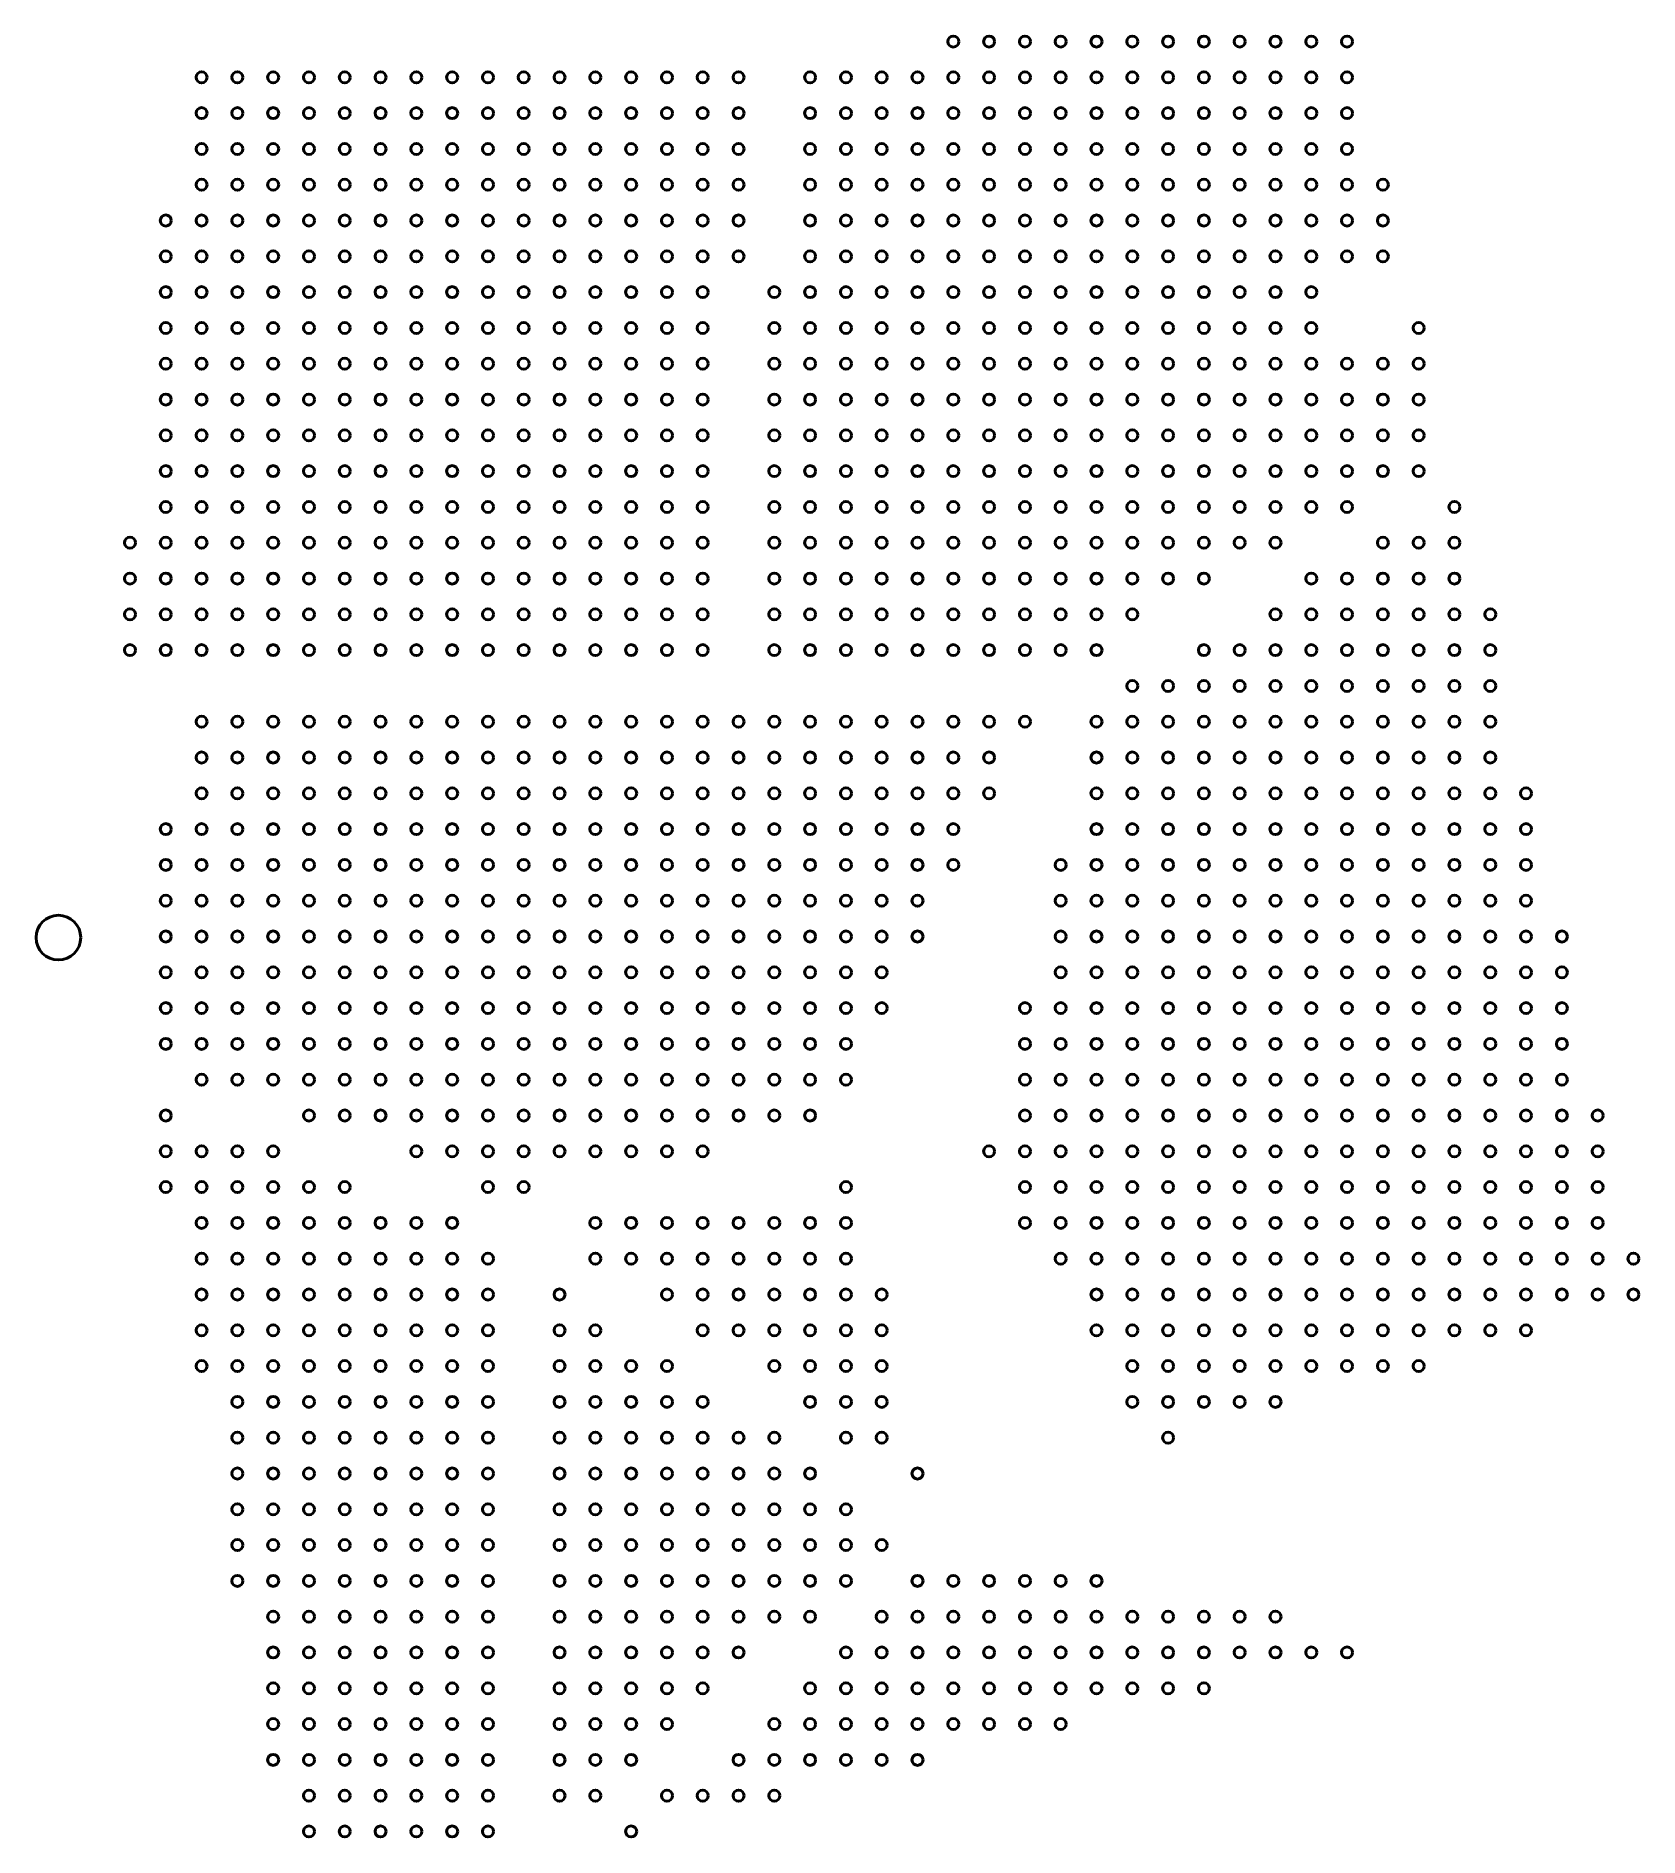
# Model space of a CAD drawing. Header units: inches. Extents: x 23.9 to 30.95, y 2.05 to 9.97.
import ezdxf

# ---------------------------------------------------------------- set-up
doc = ezdxf.new("R2010")
doc.units = ezdxf.units.IN
doc.header["$MEASUREMENT"] = 0
doc.layers.add('Visible', color=7, linetype='Continuous', lineweight=0)

# ---------------------------------------------------------------- blocks, each defined once
blk = doc.blocks.new('Block_0')
at = {"layer": 'Visible', "color": 7, "lineweight": 50}
blk.add_circle((24.315, 7.2668), 0.0243, dxfattribs=at)
blk = doc.blocks.new('Block_1')
at = {"layer": 'Visible', "color": 7, "lineweight": 50}
blk.add_circle((24.315, 7.4243), 0.0243, dxfattribs=at)
blk = doc.blocks.new('Block_2')
at = {"layer": 'Visible', "color": 7, "lineweight": 50}
blk.add_circle((24.315, 7.5817), 0.0243, dxfattribs=at)
blk = doc.blocks.new('Block_3')
at = {"layer": 'Visible', "color": 7, "lineweight": 50}
blk.add_circle((24.315, 7.7392), 0.0243, dxfattribs=at)
blk = doc.blocks.new('Block_4')
at = {"layer": 'Visible', "color": 7, "lineweight": 50}
blk.add_circle((24.4724, 4.9046), 0.0243, dxfattribs=at)
blk = doc.blocks.new('Block_5')
at = {"layer": 'Visible', "color": 7, "lineweight": 50}
blk.add_circle((24.4724, 5.0621), 0.0243, dxfattribs=at)
blk = doc.blocks.new('Block_6')
at = {"layer": 'Visible', "color": 7, "lineweight": 50}
blk.add_circle((24.4724, 5.2195), 0.0243, dxfattribs=at)
blk = doc.blocks.new('Block_7')
at = {"layer": 'Visible', "color": 7, "lineweight": 50}
blk.add_circle((24.4724, 5.5345), 0.0243, dxfattribs=at)
blk = doc.blocks.new('Block_8')
at = {"layer": 'Visible', "color": 7, "lineweight": 50}
blk.add_circle((24.4724, 5.692), 0.0243, dxfattribs=at)
blk = doc.blocks.new('Block_9')
at = {"layer": 'Visible', "color": 7, "lineweight": 50}
blk.add_circle((24.4724, 5.8495), 0.0243, dxfattribs=at)
blk = doc.blocks.new('Block_10')
at = {"layer": 'Visible', "color": 7, "lineweight": 50}
blk.add_circle((24.4724, 6.0069), 0.0243, dxfattribs=at)
blk = doc.blocks.new('Block_11')
at = {"layer": 'Visible', "color": 7, "lineweight": 50}
blk.add_circle((24.4724, 6.1644), 0.0243, dxfattribs=at)
blk = doc.blocks.new('Block_12')
at = {"layer": 'Visible', "color": 7, "lineweight": 50}
blk.add_circle((24.4724, 6.3219), 0.0243, dxfattribs=at)
blk = doc.blocks.new('Block_13')
at = {"layer": 'Visible', "color": 7, "lineweight": 50}
blk.add_circle((24.4724, 6.4794), 0.0243, dxfattribs=at)
blk = doc.blocks.new('Block_14')
at = {"layer": 'Visible', "color": 7, "lineweight": 50}
blk.add_circle((24.4724, 7.2668), 0.0243, dxfattribs=at)
blk = doc.blocks.new('Block_15')
at = {"layer": 'Visible', "color": 7, "lineweight": 50}
blk.add_circle((24.4724, 7.4243), 0.0243, dxfattribs=at)
blk = doc.blocks.new('Block_16')
at = {"layer": 'Visible', "color": 7, "lineweight": 50}
blk.add_circle((24.4724, 7.5817), 0.0243, dxfattribs=at)
blk = doc.blocks.new('Block_17')
at = {"layer": 'Visible', "color": 7, "lineweight": 50}
blk.add_circle((24.4724, 7.7392), 0.0243, dxfattribs=at)
blk = doc.blocks.new('Block_18')
at = {"layer": 'Visible', "color": 7, "lineweight": 50}
blk.add_circle((24.4724, 7.8967), 0.0243, dxfattribs=at)
blk = doc.blocks.new('Block_19')
at = {"layer": 'Visible', "color": 7, "lineweight": 50}
blk.add_circle((24.4724, 8.0542), 0.0243, dxfattribs=at)
blk = doc.blocks.new('Block_20')
at = {"layer": 'Visible', "color": 7, "lineweight": 50}
blk.add_circle((24.4724, 8.2117), 0.0243, dxfattribs=at)
blk = doc.blocks.new('Block_21')
at = {"layer": 'Visible', "color": 7, "lineweight": 50}
blk.add_circle((24.4724, 8.3691), 0.0243, dxfattribs=at)
blk = doc.blocks.new('Block_22')
at = {"layer": 'Visible', "color": 7, "lineweight": 50}
blk.add_circle((24.4724, 8.5266), 0.0243, dxfattribs=at)
blk = doc.blocks.new('Block_23')
at = {"layer": 'Visible', "color": 7, "lineweight": 50}
blk.add_circle((24.4724, 8.6841), 0.0243, dxfattribs=at)
blk = doc.blocks.new('Block_24')
at = {"layer": 'Visible', "color": 7, "lineweight": 50}
blk.add_circle((24.4724, 8.8416), 0.0243, dxfattribs=at)
blk = doc.blocks.new('Block_25')
at = {"layer": 'Visible', "color": 7, "lineweight": 50}
blk.add_circle((24.4724, 8.9991), 0.0243, dxfattribs=at)
blk = doc.blocks.new('Block_26')
at = {"layer": 'Visible', "color": 7, "lineweight": 50}
blk.add_circle((24.4724, 9.1566), 0.0243, dxfattribs=at)
blk = doc.blocks.new('Block_27')
at = {"layer": 'Visible', "color": 7, "lineweight": 50}
blk.add_circle((24.6299, 4.1172), 0.0243, dxfattribs=at)
blk = doc.blocks.new('Block_28')
at = {"layer": 'Visible', "color": 7, "lineweight": 50}
blk.add_circle((24.6299, 4.2747), 0.0243, dxfattribs=at)
blk = doc.blocks.new('Block_29')
at = {"layer": 'Visible', "color": 7, "lineweight": 50}
blk.add_circle((24.6299, 4.4321), 0.0243, dxfattribs=at)
blk = doc.blocks.new('Block_30')
at = {"layer": 'Visible', "color": 7, "lineweight": 50}
blk.add_circle((24.6299, 4.5896), 0.0243, dxfattribs=at)
blk = doc.blocks.new('Block_31')
at = {"layer": 'Visible', "color": 7, "lineweight": 50}
blk.add_circle((24.6299, 4.7471), 0.0243, dxfattribs=at)
blk = doc.blocks.new('Block_32')
at = {"layer": 'Visible', "color": 7, "lineweight": 50}
blk.add_circle((24.6299, 4.9046), 0.0243, dxfattribs=at)
blk = doc.blocks.new('Block_33')
at = {"layer": 'Visible', "color": 7, "lineweight": 50}
blk.add_circle((24.6299, 5.0621), 0.0243, dxfattribs=at)
blk = doc.blocks.new('Block_34')
at = {"layer": 'Visible', "color": 7, "lineweight": 50}
blk.add_circle((24.6299, 5.377), 0.0243, dxfattribs=at)
blk = doc.blocks.new('Block_35')
at = {"layer": 'Visible', "color": 7, "lineweight": 50}
blk.add_circle((24.6299, 5.5345), 0.0243, dxfattribs=at)
blk = doc.blocks.new('Block_36')
at = {"layer": 'Visible', "color": 7, "lineweight": 50}
blk.add_circle((24.6299, 5.692), 0.0243, dxfattribs=at)
blk = doc.blocks.new('Block_37')
at = {"layer": 'Visible', "color": 7, "lineweight": 50}
blk.add_circle((24.6299, 5.8495), 0.0243, dxfattribs=at)
blk = doc.blocks.new('Block_38')
at = {"layer": 'Visible', "color": 7, "lineweight": 50}
blk.add_circle((24.6299, 6.0069), 0.0243, dxfattribs=at)
blk = doc.blocks.new('Block_39')
at = {"layer": 'Visible', "color": 7, "lineweight": 50}
blk.add_circle((24.6299, 6.1644), 0.0243, dxfattribs=at)
blk = doc.blocks.new('Block_40')
at = {"layer": 'Visible', "color": 7, "lineweight": 50}
blk.add_circle((24.6299, 6.3219), 0.0243, dxfattribs=at)
blk = doc.blocks.new('Block_41')
at = {"layer": 'Visible', "color": 7, "lineweight": 50}
blk.add_circle((24.6299, 6.4794), 0.0243, dxfattribs=at)
blk = doc.blocks.new('Block_42')
at = {"layer": 'Visible', "color": 7, "lineweight": 50}
blk.add_circle((24.6299, 6.6369), 0.0243, dxfattribs=at)
blk = doc.blocks.new('Block_43')
at = {"layer": 'Visible', "color": 7, "lineweight": 50}
blk.add_circle((24.6299, 6.7943), 0.0243, dxfattribs=at)
blk = doc.blocks.new('Block_44')
at = {"layer": 'Visible', "color": 7, "lineweight": 50}
blk.add_circle((24.6299, 6.9518), 0.0243, dxfattribs=at)
blk = doc.blocks.new('Block_45')
at = {"layer": 'Visible', "color": 7, "lineweight": 50}
blk.add_circle((24.6299, 7.2668), 0.0243, dxfattribs=at)
blk = doc.blocks.new('Block_46')
at = {"layer": 'Visible', "color": 7, "lineweight": 50}
blk.add_circle((24.6299, 7.4243), 0.0243, dxfattribs=at)
blk = doc.blocks.new('Block_47')
at = {"layer": 'Visible', "color": 7, "lineweight": 50}
blk.add_circle((24.6299, 7.5817), 0.0243, dxfattribs=at)
blk = doc.blocks.new('Block_48')
at = {"layer": 'Visible', "color": 7, "lineweight": 50}
blk.add_circle((24.6299, 7.7392), 0.0243, dxfattribs=at)
blk = doc.blocks.new('Block_49')
at = {"layer": 'Visible', "color": 7, "lineweight": 50}
blk.add_circle((24.6299, 7.8967), 0.0243, dxfattribs=at)
blk = doc.blocks.new('Block_50')
at = {"layer": 'Visible', "color": 7, "lineweight": 50}
blk.add_circle((24.6299, 8.0542), 0.0243, dxfattribs=at)
blk = doc.blocks.new('Block_51')
at = {"layer": 'Visible', "color": 7, "lineweight": 50}
blk.add_circle((24.6299, 8.2117), 0.0243, dxfattribs=at)
blk = doc.blocks.new('Block_52')
at = {"layer": 'Visible', "color": 7, "lineweight": 50}
blk.add_circle((24.6299, 8.3691), 0.0243, dxfattribs=at)
blk = doc.blocks.new('Block_53')
at = {"layer": 'Visible', "color": 7, "lineweight": 50}
blk.add_circle((24.6299, 8.5266), 0.0243, dxfattribs=at)
blk = doc.blocks.new('Block_54')
at = {"layer": 'Visible', "color": 7, "lineweight": 50}
blk.add_circle((24.6299, 8.6841), 0.0243, dxfattribs=at)
blk = doc.blocks.new('Block_55')
at = {"layer": 'Visible', "color": 7, "lineweight": 50}
blk.add_circle((24.6299, 8.8416), 0.0243, dxfattribs=at)
blk = doc.blocks.new('Block_56')
at = {"layer": 'Visible', "color": 7, "lineweight": 50}
blk.add_circle((24.6299, 8.9991), 0.0243, dxfattribs=at)
blk = doc.blocks.new('Block_57')
at = {"layer": 'Visible', "color": 7, "lineweight": 50}
blk.add_circle((24.6299, 9.1566), 0.0243, dxfattribs=at)
blk = doc.blocks.new('Block_58')
at = {"layer": 'Visible', "color": 7, "lineweight": 50}
blk.add_circle((24.6299, 9.314), 0.0243, dxfattribs=at)
blk = doc.blocks.new('Block_59')
at = {"layer": 'Visible', "color": 7, "lineweight": 50}
blk.add_circle((24.6299, 9.4715), 0.0243, dxfattribs=at)
blk = doc.blocks.new('Block_60')
at = {"layer": 'Visible', "color": 7, "lineweight": 50}
blk.add_circle((24.6299, 9.629), 0.0243, dxfattribs=at)
blk = doc.blocks.new('Block_61')
at = {"layer": 'Visible', "color": 7, "lineweight": 50}
blk.add_circle((24.6299, 9.7865), 0.0243, dxfattribs=at)
blk = doc.blocks.new('Block_62')
at = {"layer": 'Visible', "color": 7, "lineweight": 50}
blk.add_circle((24.7874, 3.1723), 0.0243, dxfattribs=at)
blk = doc.blocks.new('Block_63')
at = {"layer": 'Visible', "color": 7, "lineweight": 50}
blk.add_circle((24.7874, 3.3298), 0.0243, dxfattribs=at)
blk = doc.blocks.new('Block_64')
at = {"layer": 'Visible', "color": 7, "lineweight": 50}
blk.add_circle((24.7874, 3.4873), 0.0243, dxfattribs=at)
blk = doc.blocks.new('Block_65')
at = {"layer": 'Visible', "color": 7, "lineweight": 50}
blk.add_circle((24.7874, 3.6447), 0.0243, dxfattribs=at)
blk = doc.blocks.new('Block_66')
at = {"layer": 'Visible', "color": 7, "lineweight": 50}
blk.add_circle((24.7874, 3.8022), 0.0243, dxfattribs=at)
blk = doc.blocks.new('Block_67')
at = {"layer": 'Visible', "color": 7, "lineweight": 50}
blk.add_circle((24.7874, 3.9597), 0.0243, dxfattribs=at)
blk = doc.blocks.new('Block_68')
at = {"layer": 'Visible', "color": 7, "lineweight": 50}
blk.add_circle((24.7874, 4.1172), 0.0243, dxfattribs=at)
blk = doc.blocks.new('Block_69')
at = {"layer": 'Visible', "color": 7, "lineweight": 50}
blk.add_circle((24.7874, 4.2747), 0.0243, dxfattribs=at)
blk = doc.blocks.new('Block_70')
at = {"layer": 'Visible', "color": 7, "lineweight": 50}
blk.add_circle((24.7874, 4.4321), 0.0243, dxfattribs=at)
blk = doc.blocks.new('Block_71')
at = {"layer": 'Visible', "color": 7, "lineweight": 50}
blk.add_circle((24.7874, 4.5896), 0.0243, dxfattribs=at)
blk = doc.blocks.new('Block_72')
at = {"layer": 'Visible', "color": 7, "lineweight": 50}
blk.add_circle((24.7874, 4.7471), 0.0243, dxfattribs=at)
blk = doc.blocks.new('Block_73')
at = {"layer": 'Visible', "color": 7, "lineweight": 50}
blk.add_circle((24.7874, 4.9046), 0.0243, dxfattribs=at)
blk = doc.blocks.new('Block_74')
at = {"layer": 'Visible', "color": 7, "lineweight": 50}
blk.add_circle((24.7874, 5.0621), 0.0243, dxfattribs=at)
blk = doc.blocks.new('Block_75')
at = {"layer": 'Visible', "color": 7, "lineweight": 50}
blk.add_circle((24.7874, 5.377), 0.0243, dxfattribs=at)
blk = doc.blocks.new('Block_76')
at = {"layer": 'Visible', "color": 7, "lineweight": 50}
blk.add_circle((24.7874, 5.5345), 0.0243, dxfattribs=at)
blk = doc.blocks.new('Block_77')
at = {"layer": 'Visible', "color": 7, "lineweight": 50}
blk.add_circle((24.7874, 5.692), 0.0243, dxfattribs=at)
blk = doc.blocks.new('Block_78')
at = {"layer": 'Visible', "color": 7, "lineweight": 50}
blk.add_circle((24.7874, 5.8495), 0.0243, dxfattribs=at)
blk = doc.blocks.new('Block_79')
at = {"layer": 'Visible', "color": 7, "lineweight": 50}
blk.add_circle((24.7874, 6.0069), 0.0243, dxfattribs=at)
blk = doc.blocks.new('Block_80')
at = {"layer": 'Visible', "color": 7, "lineweight": 50}
blk.add_circle((24.7874, 6.1644), 0.0243, dxfattribs=at)
blk = doc.blocks.new('Block_81')
at = {"layer": 'Visible', "color": 7, "lineweight": 50}
blk.add_circle((24.7874, 6.3219), 0.0243, dxfattribs=at)
blk = doc.blocks.new('Block_82')
at = {"layer": 'Visible', "color": 7, "lineweight": 50}
blk.add_circle((24.7874, 6.4794), 0.0243, dxfattribs=at)
blk = doc.blocks.new('Block_83')
at = {"layer": 'Visible', "color": 7, "lineweight": 50}
blk.add_circle((24.7874, 6.6369), 0.0243, dxfattribs=at)
blk = doc.blocks.new('Block_84')
at = {"layer": 'Visible', "color": 7, "lineweight": 50}
blk.add_circle((24.7874, 6.7943), 0.0243, dxfattribs=at)
blk = doc.blocks.new('Block_85')
at = {"layer": 'Visible', "color": 7, "lineweight": 50}
blk.add_circle((24.7874, 6.9518), 0.0243, dxfattribs=at)
blk = doc.blocks.new('Block_86')
at = {"layer": 'Visible', "color": 7, "lineweight": 50}
blk.add_circle((24.7874, 7.2668), 0.0243, dxfattribs=at)
blk = doc.blocks.new('Block_87')
at = {"layer": 'Visible', "color": 7, "lineweight": 50}
blk.add_circle((24.7874, 7.4243), 0.0243, dxfattribs=at)
blk = doc.blocks.new('Block_88')
at = {"layer": 'Visible', "color": 7, "lineweight": 50}
blk.add_circle((24.7874, 7.5817), 0.0243, dxfattribs=at)
blk = doc.blocks.new('Block_89')
at = {"layer": 'Visible', "color": 7, "lineweight": 50}
blk.add_circle((24.7874, 7.7392), 0.0243, dxfattribs=at)
blk = doc.blocks.new('Block_90')
at = {"layer": 'Visible', "color": 7, "lineweight": 50}
blk.add_circle((24.7874, 7.8967), 0.0243, dxfattribs=at)
blk = doc.blocks.new('Block_91')
at = {"layer": 'Visible', "color": 7, "lineweight": 50}
blk.add_circle((24.7874, 8.0542), 0.0243, dxfattribs=at)
blk = doc.blocks.new('Block_92')
at = {"layer": 'Visible', "color": 7, "lineweight": 50}
blk.add_circle((24.7874, 8.2117), 0.0243, dxfattribs=at)
blk = doc.blocks.new('Block_93')
at = {"layer": 'Visible', "color": 7, "lineweight": 50}
blk.add_circle((24.7874, 8.3691), 0.0243, dxfattribs=at)
blk = doc.blocks.new('Block_94')
at = {"layer": 'Visible', "color": 7, "lineweight": 50}
blk.add_circle((24.7874, 8.5266), 0.0243, dxfattribs=at)
blk = doc.blocks.new('Block_95')
at = {"layer": 'Visible', "color": 7, "lineweight": 50}
blk.add_circle((24.7874, 8.6841), 0.0243, dxfattribs=at)
blk = doc.blocks.new('Block_96')
at = {"layer": 'Visible', "color": 7, "lineweight": 50}
blk.add_circle((24.7874, 8.8416), 0.0243, dxfattribs=at)
blk = doc.blocks.new('Block_97')
at = {"layer": 'Visible', "color": 7, "lineweight": 50}
blk.add_circle((24.7874, 8.9991), 0.0243, dxfattribs=at)
blk = doc.blocks.new('Block_98')
at = {"layer": 'Visible', "color": 7, "lineweight": 50}
blk.add_circle((24.7874, 9.1566), 0.0243, dxfattribs=at)
blk = doc.blocks.new('Block_99')
at = {"layer": 'Visible', "color": 7, "lineweight": 50}
blk.add_circle((24.7874, 9.314), 0.0243, dxfattribs=at)
blk = doc.blocks.new('Block_100')
at = {"layer": 'Visible', "color": 7, "lineweight": 50}
blk.add_circle((24.7874, 9.4715), 0.0243, dxfattribs=at)
blk = doc.blocks.new('Block_101')
at = {"layer": 'Visible', "color": 7, "lineweight": 50}
blk.add_circle((24.7874, 9.629), 0.0243, dxfattribs=at)
blk = doc.blocks.new('Block_102')
at = {"layer": 'Visible', "color": 7, "lineweight": 50}
blk.add_circle((24.7874, 9.7865), 0.0243, dxfattribs=at)
blk = doc.blocks.new('Block_103')
at = {"layer": 'Visible', "color": 7, "lineweight": 50}
blk.add_circle((24.9449, 2.3849), 0.0243, dxfattribs=at)
blk = doc.blocks.new('Block_104')
at = {"layer": 'Visible', "color": 7, "lineweight": 50}
blk.add_circle((24.9449, 2.5424), 0.0243, dxfattribs=at)
blk = doc.blocks.new('Block_105')
at = {"layer": 'Visible', "color": 7, "lineweight": 50}
blk.add_circle((24.9449, 2.6999), 0.0243, dxfattribs=at)
blk = doc.blocks.new('Block_106')
at = {"layer": 'Visible', "color": 7, "lineweight": 50}
blk.add_circle((24.9449, 2.8573), 0.0243, dxfattribs=at)
blk = doc.blocks.new('Block_107')
at = {"layer": 'Visible', "color": 7, "lineweight": 50}
blk.add_circle((24.9449, 3.0148), 0.0243, dxfattribs=at)
blk = doc.blocks.new('Block_108')
at = {"layer": 'Visible', "color": 7, "lineweight": 50}
blk.add_circle((24.9449, 3.1723), 0.0243, dxfattribs=at)
blk = doc.blocks.new('Block_109')
at = {"layer": 'Visible', "color": 7, "lineweight": 50}
blk.add_circle((24.9449, 3.3298), 0.0243, dxfattribs=at)
blk = doc.blocks.new('Block_110')
at = {"layer": 'Visible', "color": 7, "lineweight": 50}
blk.add_circle((24.9449, 3.4873), 0.0243, dxfattribs=at)
blk = doc.blocks.new('Block_111')
at = {"layer": 'Visible', "color": 7, "lineweight": 50}
blk.add_circle((24.9449, 3.6447), 0.0243, dxfattribs=at)
blk = doc.blocks.new('Block_112')
at = {"layer": 'Visible', "color": 7, "lineweight": 50}
blk.add_circle((24.9449, 3.8022), 0.0243, dxfattribs=at)
blk = doc.blocks.new('Block_113')
at = {"layer": 'Visible', "color": 7, "lineweight": 50}
blk.add_circle((24.9449, 3.9597), 0.0243, dxfattribs=at)
blk = doc.blocks.new('Block_114')
at = {"layer": 'Visible', "color": 7, "lineweight": 50}
blk.add_circle((24.9449, 4.1172), 0.0243, dxfattribs=at)
blk = doc.blocks.new('Block_115')
at = {"layer": 'Visible', "color": 7, "lineweight": 50}
blk.add_circle((24.9449, 4.2747), 0.0243, dxfattribs=at)
blk = doc.blocks.new('Block_116')
at = {"layer": 'Visible', "color": 7, "lineweight": 50}
blk.add_circle((24.9449, 4.4321), 0.0243, dxfattribs=at)
blk = doc.blocks.new('Block_117')
at = {"layer": 'Visible', "color": 7, "lineweight": 50}
blk.add_circle((24.9449, 4.5896), 0.0243, dxfattribs=at)
blk = doc.blocks.new('Block_118')
at = {"layer": 'Visible', "color": 7, "lineweight": 50}
blk.add_circle((24.9449, 4.7471), 0.0243, dxfattribs=at)
blk = doc.blocks.new('Block_119')
at = {"layer": 'Visible', "color": 7, "lineweight": 50}
blk.add_circle((24.9449, 4.9046), 0.0243, dxfattribs=at)
blk = doc.blocks.new('Block_120')
at = {"layer": 'Visible', "color": 7, "lineweight": 50}
blk.add_circle((24.9449, 5.0621), 0.0243, dxfattribs=at)
blk = doc.blocks.new('Block_121')
at = {"layer": 'Visible', "color": 7, "lineweight": 50}
blk.add_circle((24.9449, 5.377), 0.0243, dxfattribs=at)
blk = doc.blocks.new('Block_122')
at = {"layer": 'Visible', "color": 7, "lineweight": 50}
blk.add_circle((24.9449, 5.5345), 0.0243, dxfattribs=at)
blk = doc.blocks.new('Block_123')
at = {"layer": 'Visible', "color": 7, "lineweight": 50}
blk.add_circle((24.9449, 5.692), 0.0243, dxfattribs=at)
blk = doc.blocks.new('Block_124')
at = {"layer": 'Visible', "color": 7, "lineweight": 50}
blk.add_circle((24.9449, 5.8495), 0.0243, dxfattribs=at)
blk = doc.blocks.new('Block_125')
at = {"layer": 'Visible', "color": 7, "lineweight": 50}
blk.add_circle((24.9449, 6.0069), 0.0243, dxfattribs=at)
blk = doc.blocks.new('Block_126')
at = {"layer": 'Visible', "color": 7, "lineweight": 50}
blk.add_circle((24.9449, 6.1644), 0.0243, dxfattribs=at)
blk = doc.blocks.new('Block_127')
at = {"layer": 'Visible', "color": 7, "lineweight": 50}
blk.add_circle((24.9449, 6.3219), 0.0243, dxfattribs=at)
blk = doc.blocks.new('Block_128')
at = {"layer": 'Visible', "color": 7, "lineweight": 50}
blk.add_circle((24.9449, 6.4794), 0.0243, dxfattribs=at)
blk = doc.blocks.new('Block_129')
at = {"layer": 'Visible', "color": 7, "lineweight": 50}
blk.add_circle((24.9449, 6.6369), 0.0243, dxfattribs=at)
blk = doc.blocks.new('Block_130')
at = {"layer": 'Visible', "color": 7, "lineweight": 50}
blk.add_circle((24.9449, 6.7943), 0.0243, dxfattribs=at)
blk = doc.blocks.new('Block_131')
at = {"layer": 'Visible', "color": 7, "lineweight": 50}
blk.add_circle((24.9449, 6.9518), 0.0243, dxfattribs=at)
blk = doc.blocks.new('Block_132')
at = {"layer": 'Visible', "color": 7, "lineweight": 50}
blk.add_circle((24.9449, 7.2668), 0.0243, dxfattribs=at)
blk = doc.blocks.new('Block_133')
at = {"layer": 'Visible', "color": 7, "lineweight": 50}
blk.add_circle((24.9449, 7.4243), 0.0243, dxfattribs=at)
blk = doc.blocks.new('Block_134')
at = {"layer": 'Visible', "color": 7, "lineweight": 50}
blk.add_circle((24.9449, 7.5817), 0.0243, dxfattribs=at)
blk = doc.blocks.new('Block_135')
at = {"layer": 'Visible', "color": 7, "lineweight": 50}
blk.add_circle((24.9449, 7.7392), 0.0243, dxfattribs=at)
blk = doc.blocks.new('Block_136')
at = {"layer": 'Visible', "color": 7, "lineweight": 50}
blk.add_circle((24.9449, 7.8967), 0.0243, dxfattribs=at)
blk = doc.blocks.new('Block_137')
at = {"layer": 'Visible', "color": 7, "lineweight": 50}
blk.add_circle((24.9449, 8.0542), 0.0243, dxfattribs=at)
blk = doc.blocks.new('Block_138')
at = {"layer": 'Visible', "color": 7, "lineweight": 50}
blk.add_circle((24.9449, 8.2117), 0.0243, dxfattribs=at)
blk = doc.blocks.new('Block_139')
at = {"layer": 'Visible', "color": 7, "lineweight": 50}
blk.add_circle((24.9449, 8.3691), 0.0243, dxfattribs=at)
blk = doc.blocks.new('Block_140')
at = {"layer": 'Visible', "color": 7, "lineweight": 50}
blk.add_circle((24.9449, 8.5266), 0.0243, dxfattribs=at)
blk = doc.blocks.new('Block_141')
at = {"layer": 'Visible', "color": 7, "lineweight": 50}
blk.add_circle((24.9449, 8.6841), 0.0243, dxfattribs=at)
blk = doc.blocks.new('Block_142')
at = {"layer": 'Visible', "color": 7, "lineweight": 50}
blk.add_circle((24.9449, 8.8416), 0.0243, dxfattribs=at)
blk = doc.blocks.new('Block_143')
at = {"layer": 'Visible', "color": 7, "lineweight": 50}
blk.add_circle((24.9449, 8.9991), 0.0243, dxfattribs=at)
blk = doc.blocks.new('Block_144')
at = {"layer": 'Visible', "color": 7, "lineweight": 50}
blk.add_circle((24.9449, 9.1566), 0.0243, dxfattribs=at)
blk = doc.blocks.new('Block_145')
at = {"layer": 'Visible', "color": 7, "lineweight": 50}
blk.add_circle((24.9449, 9.314), 0.0243, dxfattribs=at)
blk = doc.blocks.new('Block_146')
at = {"layer": 'Visible', "color": 7, "lineweight": 50}
blk.add_circle((24.9449, 9.4715), 0.0243, dxfattribs=at)
blk = doc.blocks.new('Block_147')
at = {"layer": 'Visible', "color": 7, "lineweight": 50}
blk.add_circle((24.9449, 9.629), 0.0243, dxfattribs=at)
blk = doc.blocks.new('Block_148')
at = {"layer": 'Visible', "color": 7, "lineweight": 50}
blk.add_circle((24.9449, 9.7865), 0.0243, dxfattribs=at)
blk = doc.blocks.new('Block_149')
at = {"layer": 'Visible', "color": 7, "lineweight": 50}
blk.add_circle((25.1024, 2.0699), 0.0243, dxfattribs=at)
blk = doc.blocks.new('Block_150')
at = {"layer": 'Visible', "color": 7, "lineweight": 50}
blk.add_circle((25.1024, 2.2274), 0.0243, dxfattribs=at)
blk = doc.blocks.new('Block_151')
at = {"layer": 'Visible', "color": 7, "lineweight": 50}
blk.add_circle((25.1024, 2.3849), 0.0243, dxfattribs=at)
blk = doc.blocks.new('Block_152')
at = {"layer": 'Visible', "color": 7, "lineweight": 50}
blk.add_circle((25.1024, 2.5424), 0.0243, dxfattribs=at)
blk = doc.blocks.new('Block_153')
at = {"layer": 'Visible', "color": 7, "lineweight": 50}
blk.add_circle((25.1024, 2.6999), 0.0243, dxfattribs=at)
blk = doc.blocks.new('Block_154')
at = {"layer": 'Visible', "color": 7, "lineweight": 50}
blk.add_circle((25.1024, 2.8573), 0.0243, dxfattribs=at)
blk = doc.blocks.new('Block_155')
at = {"layer": 'Visible', "color": 7, "lineweight": 50}
blk.add_circle((25.1024, 3.0148), 0.0243, dxfattribs=at)
blk = doc.blocks.new('Block_156')
at = {"layer": 'Visible', "color": 7, "lineweight": 50}
blk.add_circle((25.1024, 3.1723), 0.0243, dxfattribs=at)
blk = doc.blocks.new('Block_157')
at = {"layer": 'Visible', "color": 7, "lineweight": 50}
blk.add_circle((25.1024, 3.3298), 0.0243, dxfattribs=at)
blk = doc.blocks.new('Block_158')
at = {"layer": 'Visible', "color": 7, "lineweight": 50}
blk.add_circle((25.1024, 3.4873), 0.0243, dxfattribs=at)
blk = doc.blocks.new('Block_159')
at = {"layer": 'Visible', "color": 7, "lineweight": 50}
blk.add_circle((25.1024, 3.6447), 0.0243, dxfattribs=at)
blk = doc.blocks.new('Block_160')
at = {"layer": 'Visible', "color": 7, "lineweight": 50}
blk.add_circle((25.1024, 3.8022), 0.0243, dxfattribs=at)
blk = doc.blocks.new('Block_161')
at = {"layer": 'Visible', "color": 7, "lineweight": 50}
blk.add_circle((25.1024, 3.9597), 0.0243, dxfattribs=at)
blk = doc.blocks.new('Block_162')
at = {"layer": 'Visible', "color": 7, "lineweight": 50}
blk.add_circle((25.1024, 4.1172), 0.0243, dxfattribs=at)
blk = doc.blocks.new('Block_163')
at = {"layer": 'Visible', "color": 7, "lineweight": 50}
blk.add_circle((25.1024, 4.2747), 0.0243, dxfattribs=at)
blk = doc.blocks.new('Block_164')
at = {"layer": 'Visible', "color": 7, "lineweight": 50}
blk.add_circle((25.1024, 4.4321), 0.0243, dxfattribs=at)
blk = doc.blocks.new('Block_165')
at = {"layer": 'Visible', "color": 7, "lineweight": 50}
blk.add_circle((25.1024, 4.5896), 0.0243, dxfattribs=at)
blk = doc.blocks.new('Block_166')
at = {"layer": 'Visible', "color": 7, "lineweight": 50}
blk.add_circle((25.1024, 4.7471), 0.0243, dxfattribs=at)
blk = doc.blocks.new('Block_167')
at = {"layer": 'Visible', "color": 7, "lineweight": 50}
blk.add_circle((25.1024, 4.9046), 0.0243, dxfattribs=at)
blk = doc.blocks.new('Block_168')
at = {"layer": 'Visible', "color": 7, "lineweight": 50}
blk.add_circle((25.1024, 5.2195), 0.0243, dxfattribs=at)
blk = doc.blocks.new('Block_169')
at = {"layer": 'Visible', "color": 7, "lineweight": 50}
blk.add_circle((25.1024, 5.377), 0.0243, dxfattribs=at)
blk = doc.blocks.new('Block_170')
at = {"layer": 'Visible', "color": 7, "lineweight": 50}
blk.add_circle((25.1024, 5.5345), 0.0243, dxfattribs=at)
blk = doc.blocks.new('Block_171')
at = {"layer": 'Visible', "color": 7, "lineweight": 50}
blk.add_circle((25.1024, 5.692), 0.0243, dxfattribs=at)
blk = doc.blocks.new('Block_172')
at = {"layer": 'Visible', "color": 7, "lineweight": 50}
blk.add_circle((25.1024, 5.8495), 0.0243, dxfattribs=at)
blk = doc.blocks.new('Block_173')
at = {"layer": 'Visible', "color": 7, "lineweight": 50}
blk.add_circle((25.1024, 6.0069), 0.0243, dxfattribs=at)
blk = doc.blocks.new('Block_174')
at = {"layer": 'Visible', "color": 7, "lineweight": 50}
blk.add_circle((25.1024, 6.1644), 0.0243, dxfattribs=at)
blk = doc.blocks.new('Block_175')
at = {"layer": 'Visible', "color": 7, "lineweight": 50}
blk.add_circle((25.1024, 6.3219), 0.0243, dxfattribs=at)
blk = doc.blocks.new('Block_176')
at = {"layer": 'Visible', "color": 7, "lineweight": 50}
blk.add_circle((25.1024, 6.4794), 0.0243, dxfattribs=at)
blk = doc.blocks.new('Block_177')
at = {"layer": 'Visible', "color": 7, "lineweight": 50}
blk.add_circle((25.1024, 6.6369), 0.0243, dxfattribs=at)
blk = doc.blocks.new('Block_178')
at = {"layer": 'Visible', "color": 7, "lineweight": 50}
blk.add_circle((25.1024, 6.7943), 0.0243, dxfattribs=at)
blk = doc.blocks.new('Block_179')
at = {"layer": 'Visible', "color": 7, "lineweight": 50}
blk.add_circle((25.1024, 6.9518), 0.0243, dxfattribs=at)
blk = doc.blocks.new('Block_180')
at = {"layer": 'Visible', "color": 7, "lineweight": 50}
blk.add_circle((25.1024, 7.2668), 0.0243, dxfattribs=at)
blk = doc.blocks.new('Block_181')
at = {"layer": 'Visible', "color": 7, "lineweight": 50}
blk.add_circle((25.1024, 7.4243), 0.0243, dxfattribs=at)
blk = doc.blocks.new('Block_182')
at = {"layer": 'Visible', "color": 7, "lineweight": 50}
blk.add_circle((25.1024, 7.5817), 0.0243, dxfattribs=at)
blk = doc.blocks.new('Block_183')
at = {"layer": 'Visible', "color": 7, "lineweight": 50}
blk.add_circle((25.1024, 7.7392), 0.0243, dxfattribs=at)
blk = doc.blocks.new('Block_184')
at = {"layer": 'Visible', "color": 7, "lineweight": 50}
blk.add_circle((25.1024, 7.8967), 0.0243, dxfattribs=at)
blk = doc.blocks.new('Block_185')
at = {"layer": 'Visible', "color": 7, "lineweight": 50}
blk.add_circle((25.1024, 8.0542), 0.0243, dxfattribs=at)
blk = doc.blocks.new('Block_186')
at = {"layer": 'Visible', "color": 7, "lineweight": 50}
blk.add_circle((25.1024, 8.2117), 0.0243, dxfattribs=at)
blk = doc.blocks.new('Block_187')
at = {"layer": 'Visible', "color": 7, "lineweight": 50}
blk.add_circle((25.1024, 8.3691), 0.0243, dxfattribs=at)
blk = doc.blocks.new('Block_188')
at = {"layer": 'Visible', "color": 7, "lineweight": 50}
blk.add_circle((25.1024, 8.5266), 0.0243, dxfattribs=at)
blk = doc.blocks.new('Block_189')
at = {"layer": 'Visible', "color": 7, "lineweight": 50}
blk.add_circle((25.1024, 8.6841), 0.0243, dxfattribs=at)
blk = doc.blocks.new('Block_190')
at = {"layer": 'Visible', "color": 7, "lineweight": 50}
blk.add_circle((25.1024, 8.8416), 0.0243, dxfattribs=at)
blk = doc.blocks.new('Block_191')
at = {"layer": 'Visible', "color": 7, "lineweight": 50}
blk.add_circle((25.1024, 8.9991), 0.0243, dxfattribs=at)
blk = doc.blocks.new('Block_192')
at = {"layer": 'Visible', "color": 7, "lineweight": 50}
blk.add_circle((25.1024, 9.1566), 0.0243, dxfattribs=at)
blk = doc.blocks.new('Block_193')
at = {"layer": 'Visible', "color": 7, "lineweight": 50}
blk.add_circle((25.1024, 9.314), 0.0243, dxfattribs=at)
blk = doc.blocks.new('Block_194')
at = {"layer": 'Visible', "color": 7, "lineweight": 50}
blk.add_circle((25.1024, 9.4715), 0.0243, dxfattribs=at)
blk = doc.blocks.new('Block_195')
at = {"layer": 'Visible', "color": 7, "lineweight": 50}
blk.add_circle((25.1024, 9.629), 0.0243, dxfattribs=at)
blk = doc.blocks.new('Block_196')
at = {"layer": 'Visible', "color": 7, "lineweight": 50}
blk.add_circle((25.1024, 9.7865), 0.0243, dxfattribs=at)
blk = doc.blocks.new('Block_197')
at = {"layer": 'Visible', "color": 7, "lineweight": 50}
blk.add_circle((25.2598, 2.0699), 0.0243, dxfattribs=at)
blk = doc.blocks.new('Block_198')
at = {"layer": 'Visible', "color": 7, "lineweight": 50}
blk.add_circle((25.2598, 2.2274), 0.0243, dxfattribs=at)
blk = doc.blocks.new('Block_199')
at = {"layer": 'Visible', "color": 7, "lineweight": 50}
blk.add_circle((25.2598, 2.3849), 0.0243, dxfattribs=at)
blk = doc.blocks.new('Block_200')
at = {"layer": 'Visible', "color": 7, "lineweight": 50}
blk.add_circle((25.2598, 2.5424), 0.0243, dxfattribs=at)
blk = doc.blocks.new('Block_201')
at = {"layer": 'Visible', "color": 7, "lineweight": 50}
blk.add_circle((25.2598, 2.6999), 0.0243, dxfattribs=at)
blk = doc.blocks.new('Block_202')
at = {"layer": 'Visible', "color": 7, "lineweight": 50}
blk.add_circle((25.2598, 2.8573), 0.0243, dxfattribs=at)
blk = doc.blocks.new('Block_203')
at = {"layer": 'Visible', "color": 7, "lineweight": 50}
blk.add_circle((25.2598, 3.0148), 0.0243, dxfattribs=at)
blk = doc.blocks.new('Block_204')
at = {"layer": 'Visible', "color": 7, "lineweight": 50}
blk.add_circle((25.2598, 3.1723), 0.0243, dxfattribs=at)
blk = doc.blocks.new('Block_205')
at = {"layer": 'Visible', "color": 7, "lineweight": 50}
blk.add_circle((25.2598, 3.3298), 0.0243, dxfattribs=at)
blk = doc.blocks.new('Block_206')
at = {"layer": 'Visible', "color": 7, "lineweight": 50}
blk.add_circle((25.2598, 3.4873), 0.0243, dxfattribs=at)
blk = doc.blocks.new('Block_207')
at = {"layer": 'Visible', "color": 7, "lineweight": 50}
blk.add_circle((25.2598, 3.6447), 0.0243, dxfattribs=at)
blk = doc.blocks.new('Block_208')
at = {"layer": 'Visible', "color": 7, "lineweight": 50}
blk.add_circle((25.2598, 3.8022), 0.0243, dxfattribs=at)
blk = doc.blocks.new('Block_209')
at = {"layer": 'Visible', "color": 7, "lineweight": 50}
blk.add_circle((25.2598, 3.9597), 0.0243, dxfattribs=at)
blk = doc.blocks.new('Block_210')
at = {"layer": 'Visible', "color": 7, "lineweight": 50}
blk.add_circle((25.2598, 4.1172), 0.0243, dxfattribs=at)
blk = doc.blocks.new('Block_211')
at = {"layer": 'Visible', "color": 7, "lineweight": 50}
blk.add_circle((25.2598, 4.2747), 0.0243, dxfattribs=at)
blk = doc.blocks.new('Block_212')
at = {"layer": 'Visible', "color": 7, "lineweight": 50}
blk.add_circle((25.2598, 4.4321), 0.0243, dxfattribs=at)
blk = doc.blocks.new('Block_213')
at = {"layer": 'Visible', "color": 7, "lineweight": 50}
blk.add_circle((25.2598, 4.5896), 0.0243, dxfattribs=at)
blk = doc.blocks.new('Block_214')
at = {"layer": 'Visible', "color": 7, "lineweight": 50}
blk.add_circle((25.2598, 4.7471), 0.0243, dxfattribs=at)
blk = doc.blocks.new('Block_215')
at = {"layer": 'Visible', "color": 7, "lineweight": 50}
blk.add_circle((25.2598, 4.9046), 0.0243, dxfattribs=at)
blk = doc.blocks.new('Block_216')
at = {"layer": 'Visible', "color": 7, "lineweight": 50}
blk.add_circle((25.2598, 5.2195), 0.0243, dxfattribs=at)
blk = doc.blocks.new('Block_217')
at = {"layer": 'Visible', "color": 7, "lineweight": 50}
blk.add_circle((25.2598, 5.377), 0.0243, dxfattribs=at)
blk = doc.blocks.new('Block_218')
at = {"layer": 'Visible', "color": 7, "lineweight": 50}
blk.add_circle((25.2598, 5.5345), 0.0243, dxfattribs=at)
blk = doc.blocks.new('Block_219')
at = {"layer": 'Visible', "color": 7, "lineweight": 50}
blk.add_circle((25.2598, 5.692), 0.0243, dxfattribs=at)
blk = doc.blocks.new('Block_220')
at = {"layer": 'Visible', "color": 7, "lineweight": 50}
blk.add_circle((25.2598, 5.8495), 0.0243, dxfattribs=at)
blk = doc.blocks.new('Block_221')
at = {"layer": 'Visible', "color": 7, "lineweight": 50}
blk.add_circle((25.2598, 6.0069), 0.0243, dxfattribs=at)
blk = doc.blocks.new('Block_222')
at = {"layer": 'Visible', "color": 7, "lineweight": 50}
blk.add_circle((25.2598, 6.1644), 0.0243, dxfattribs=at)
blk = doc.blocks.new('Block_223')
at = {"layer": 'Visible', "color": 7, "lineweight": 50}
blk.add_circle((25.2598, 6.3219), 0.0243, dxfattribs=at)
blk = doc.blocks.new('Block_224')
at = {"layer": 'Visible', "color": 7, "lineweight": 50}
blk.add_circle((25.2598, 6.4794), 0.0243, dxfattribs=at)
blk = doc.blocks.new('Block_225')
at = {"layer": 'Visible', "color": 7, "lineweight": 50}
blk.add_circle((25.2598, 6.6369), 0.0243, dxfattribs=at)
blk = doc.blocks.new('Block_226')
at = {"layer": 'Visible', "color": 7, "lineweight": 50}
blk.add_circle((25.2598, 6.7943), 0.0243, dxfattribs=at)
blk = doc.blocks.new('Block_227')
at = {"layer": 'Visible', "color": 7, "lineweight": 50}
blk.add_circle((25.2598, 6.9518), 0.0243, dxfattribs=at)
blk = doc.blocks.new('Block_228')
at = {"layer": 'Visible', "color": 7, "lineweight": 50}
blk.add_circle((25.2598, 7.2668), 0.0243, dxfattribs=at)
blk = doc.blocks.new('Block_229')
at = {"layer": 'Visible', "color": 7, "lineweight": 50}
blk.add_circle((25.2598, 7.4243), 0.0243, dxfattribs=at)
blk = doc.blocks.new('Block_230')
at = {"layer": 'Visible', "color": 7, "lineweight": 50}
blk.add_circle((25.2598, 7.5817), 0.0243, dxfattribs=at)
blk = doc.blocks.new('Block_231')
at = {"layer": 'Visible', "color": 7, "lineweight": 50}
blk.add_circle((25.2598, 7.7392), 0.0243, dxfattribs=at)
blk = doc.blocks.new('Block_232')
at = {"layer": 'Visible', "color": 7, "lineweight": 50}
blk.add_circle((25.2598, 7.8967), 0.0243, dxfattribs=at)
blk = doc.blocks.new('Block_233')
at = {"layer": 'Visible', "color": 7, "lineweight": 50}
blk.add_circle((25.2598, 8.0542), 0.0243, dxfattribs=at)
blk = doc.blocks.new('Block_234')
at = {"layer": 'Visible', "color": 7, "lineweight": 50}
blk.add_circle((25.2598, 8.2117), 0.0243, dxfattribs=at)
blk = doc.blocks.new('Block_235')
at = {"layer": 'Visible', "color": 7, "lineweight": 50}
blk.add_circle((25.2598, 8.3691), 0.0243, dxfattribs=at)
blk = doc.blocks.new('Block_236')
at = {"layer": 'Visible', "color": 7, "lineweight": 50}
blk.add_circle((25.2598, 8.5266), 0.0243, dxfattribs=at)
blk = doc.blocks.new('Block_237')
at = {"layer": 'Visible', "color": 7, "lineweight": 50}
blk.add_circle((25.2598, 8.6841), 0.0243, dxfattribs=at)
blk = doc.blocks.new('Block_238')
at = {"layer": 'Visible', "color": 7, "lineweight": 50}
blk.add_circle((25.2598, 8.8416), 0.0243, dxfattribs=at)
blk = doc.blocks.new('Block_239')
at = {"layer": 'Visible', "color": 7, "lineweight": 50}
blk.add_circle((25.2598, 8.9991), 0.0243, dxfattribs=at)
blk = doc.blocks.new('Block_240')
at = {"layer": 'Visible', "color": 7, "lineweight": 50}
blk.add_circle((25.2598, 9.1566), 0.0243, dxfattribs=at)
blk = doc.blocks.new('Block_241')
at = {"layer": 'Visible', "color": 7, "lineweight": 50}
blk.add_circle((25.2598, 9.314), 0.0243, dxfattribs=at)
blk = doc.blocks.new('Block_242')
at = {"layer": 'Visible', "color": 7, "lineweight": 50}
blk.add_circle((25.2598, 9.4715), 0.0243, dxfattribs=at)
blk = doc.blocks.new('Block_243')
at = {"layer": 'Visible', "color": 7, "lineweight": 50}
blk.add_circle((25.2598, 9.629), 0.0243, dxfattribs=at)
blk = doc.blocks.new('Block_244')
at = {"layer": 'Visible', "color": 7, "lineweight": 50}
blk.add_circle((25.2598, 9.7865), 0.0243, dxfattribs=at)
blk = doc.blocks.new('Block_245')
at = {"layer": 'Visible', "color": 7, "lineweight": 50}
blk.add_circle((25.4173, 2.0699), 0.0243, dxfattribs=at)
blk = doc.blocks.new('Block_246')
at = {"layer": 'Visible', "color": 7, "lineweight": 50}
blk.add_circle((25.4173, 2.2274), 0.0243, dxfattribs=at)
blk = doc.blocks.new('Block_247')
at = {"layer": 'Visible', "color": 7, "lineweight": 50}
blk.add_circle((25.4173, 2.3849), 0.0243, dxfattribs=at)
blk = doc.blocks.new('Block_248')
at = {"layer": 'Visible', "color": 7, "lineweight": 50}
blk.add_circle((25.4173, 2.5424), 0.0243, dxfattribs=at)
blk = doc.blocks.new('Block_249')
at = {"layer": 'Visible', "color": 7, "lineweight": 50}
blk.add_circle((25.4173, 2.6999), 0.0243, dxfattribs=at)
blk = doc.blocks.new('Block_250')
at = {"layer": 'Visible', "color": 7, "lineweight": 50}
blk.add_circle((25.4173, 2.8573), 0.0243, dxfattribs=at)
blk = doc.blocks.new('Block_251')
at = {"layer": 'Visible', "color": 7, "lineweight": 50}
blk.add_circle((25.4173, 3.0148), 0.0243, dxfattribs=at)
blk = doc.blocks.new('Block_252')
at = {"layer": 'Visible', "color": 7, "lineweight": 50}
blk.add_circle((25.4173, 3.1723), 0.0243, dxfattribs=at)
blk = doc.blocks.new('Block_253')
at = {"layer": 'Visible', "color": 7, "lineweight": 50}
blk.add_circle((25.4173, 3.3298), 0.0243, dxfattribs=at)
blk = doc.blocks.new('Block_254')
at = {"layer": 'Visible', "color": 7, "lineweight": 50}
blk.add_circle((25.4173, 3.4873), 0.0243, dxfattribs=at)
blk = doc.blocks.new('Block_255')
at = {"layer": 'Visible', "color": 7, "lineweight": 50}
blk.add_circle((25.4173, 3.6447), 0.0243, dxfattribs=at)
blk = doc.blocks.new('Block_256')
at = {"layer": 'Visible', "color": 7, "lineweight": 50}
blk.add_circle((25.4173, 3.8022), 0.0243, dxfattribs=at)
blk = doc.blocks.new('Block_257')
at = {"layer": 'Visible', "color": 7, "lineweight": 50}
blk.add_circle((25.4173, 3.9597), 0.0243, dxfattribs=at)
blk = doc.blocks.new('Block_258')
at = {"layer": 'Visible', "color": 7, "lineweight": 50}
blk.add_circle((25.4173, 4.1172), 0.0243, dxfattribs=at)
blk = doc.blocks.new('Block_259')
at = {"layer": 'Visible', "color": 7, "lineweight": 50}
blk.add_circle((25.4173, 4.2747), 0.0243, dxfattribs=at)
blk = doc.blocks.new('Block_260')
at = {"layer": 'Visible', "color": 7, "lineweight": 50}
blk.add_circle((25.4173, 4.4321), 0.0243, dxfattribs=at)
blk = doc.blocks.new('Block_261')
at = {"layer": 'Visible', "color": 7, "lineweight": 50}
blk.add_circle((25.4173, 4.5896), 0.0243, dxfattribs=at)
blk = doc.blocks.new('Block_262')
at = {"layer": 'Visible', "color": 7, "lineweight": 50}
blk.add_circle((25.4173, 4.7471), 0.0243, dxfattribs=at)
blk = doc.blocks.new('Block_263')
at = {"layer": 'Visible', "color": 7, "lineweight": 50}
blk.add_circle((25.4173, 5.2195), 0.0243, dxfattribs=at)
blk = doc.blocks.new('Block_264')
at = {"layer": 'Visible', "color": 7, "lineweight": 50}
blk.add_circle((25.4173, 5.377), 0.0243, dxfattribs=at)
blk = doc.blocks.new('Block_265')
at = {"layer": 'Visible', "color": 7, "lineweight": 50}
blk.add_circle((25.4173, 5.5345), 0.0243, dxfattribs=at)
blk = doc.blocks.new('Block_266')
at = {"layer": 'Visible', "color": 7, "lineweight": 50}
blk.add_circle((25.4173, 5.692), 0.0243, dxfattribs=at)
blk = doc.blocks.new('Block_267')
at = {"layer": 'Visible', "color": 7, "lineweight": 50}
blk.add_circle((25.4173, 5.8495), 0.0243, dxfattribs=at)
blk = doc.blocks.new('Block_268')
at = {"layer": 'Visible', "color": 7, "lineweight": 50}
blk.add_circle((25.4173, 6.0069), 0.0243, dxfattribs=at)
blk = doc.blocks.new('Block_269')
at = {"layer": 'Visible', "color": 7, "lineweight": 50}
blk.add_circle((25.4173, 6.1644), 0.0243, dxfattribs=at)
blk = doc.blocks.new('Block_270')
at = {"layer": 'Visible', "color": 7, "lineweight": 50}
blk.add_circle((25.4173, 6.3219), 0.0243, dxfattribs=at)
blk = doc.blocks.new('Block_271')
at = {"layer": 'Visible', "color": 7, "lineweight": 50}
blk.add_circle((25.4173, 6.4794), 0.0243, dxfattribs=at)
blk = doc.blocks.new('Block_272')
at = {"layer": 'Visible', "color": 7, "lineweight": 50}
blk.add_circle((25.4173, 6.6369), 0.0243, dxfattribs=at)
blk = doc.blocks.new('Block_273')
at = {"layer": 'Visible', "color": 7, "lineweight": 50}
blk.add_circle((25.4173, 6.7943), 0.0243, dxfattribs=at)
blk = doc.blocks.new('Block_274')
at = {"layer": 'Visible', "color": 7, "lineweight": 50}
blk.add_circle((25.4173, 6.9518), 0.0243, dxfattribs=at)
blk = doc.blocks.new('Block_275')
at = {"layer": 'Visible', "color": 7, "lineweight": 50}
blk.add_circle((25.4173, 7.2668), 0.0243, dxfattribs=at)
blk = doc.blocks.new('Block_276')
at = {"layer": 'Visible', "color": 7, "lineweight": 50}
blk.add_circle((25.4173, 7.4243), 0.0243, dxfattribs=at)
blk = doc.blocks.new('Block_277')
at = {"layer": 'Visible', "color": 7, "lineweight": 50}
blk.add_circle((25.4173, 7.5817), 0.0243, dxfattribs=at)
blk = doc.blocks.new('Block_278')
at = {"layer": 'Visible', "color": 7, "lineweight": 50}
blk.add_circle((25.4173, 7.7392), 0.0243, dxfattribs=at)
blk = doc.blocks.new('Block_279')
at = {"layer": 'Visible', "color": 7, "lineweight": 50}
blk.add_circle((25.4173, 7.8967), 0.0243, dxfattribs=at)
blk = doc.blocks.new('Block_280')
at = {"layer": 'Visible', "color": 7, "lineweight": 50}
blk.add_circle((25.4173, 8.0542), 0.0243, dxfattribs=at)
blk = doc.blocks.new('Block_281')
at = {"layer": 'Visible', "color": 7, "lineweight": 50}
blk.add_circle((25.4173, 8.2117), 0.0243, dxfattribs=at)
blk = doc.blocks.new('Block_282')
at = {"layer": 'Visible', "color": 7, "lineweight": 50}
blk.add_circle((25.4173, 8.3691), 0.0243, dxfattribs=at)
blk = doc.blocks.new('Block_283')
at = {"layer": 'Visible', "color": 7, "lineweight": 50}
blk.add_circle((25.4173, 8.5266), 0.0243, dxfattribs=at)
blk = doc.blocks.new('Block_284')
at = {"layer": 'Visible', "color": 7, "lineweight": 50}
blk.add_circle((25.4173, 8.6841), 0.0243, dxfattribs=at)
blk = doc.blocks.new('Block_285')
at = {"layer": 'Visible', "color": 7, "lineweight": 50}
blk.add_circle((25.4173, 8.8416), 0.0243, dxfattribs=at)
blk = doc.blocks.new('Block_286')
at = {"layer": 'Visible', "color": 7, "lineweight": 50}
blk.add_circle((25.4173, 8.9991), 0.0243, dxfattribs=at)
blk = doc.blocks.new('Block_287')
at = {"layer": 'Visible', "color": 7, "lineweight": 50}
blk.add_circle((25.4173, 9.1566), 0.0243, dxfattribs=at)
blk = doc.blocks.new('Block_288')
at = {"layer": 'Visible', "color": 7, "lineweight": 50}
blk.add_circle((25.4173, 9.314), 0.0243, dxfattribs=at)
blk = doc.blocks.new('Block_289')
at = {"layer": 'Visible', "color": 7, "lineweight": 50}
blk.add_circle((25.4173, 9.4715), 0.0243, dxfattribs=at)
blk = doc.blocks.new('Block_290')
at = {"layer": 'Visible', "color": 7, "lineweight": 50}
blk.add_circle((25.4173, 9.629), 0.0243, dxfattribs=at)
blk = doc.blocks.new('Block_291')
at = {"layer": 'Visible', "color": 7, "lineweight": 50}
blk.add_circle((25.4173, 9.7865), 0.0243, dxfattribs=at)
blk = doc.blocks.new('Block_292')
at = {"layer": 'Visible', "color": 7, "lineweight": 50}
blk.add_circle((25.5748, 2.0699), 0.0243, dxfattribs=at)
blk = doc.blocks.new('Block_293')
at = {"layer": 'Visible', "color": 7, "lineweight": 50}
blk.add_circle((25.5748, 2.2274), 0.0243, dxfattribs=at)
blk = doc.blocks.new('Block_294')
at = {"layer": 'Visible', "color": 7, "lineweight": 50}
blk.add_circle((25.5748, 2.3849), 0.0243, dxfattribs=at)
blk = doc.blocks.new('Block_295')
at = {"layer": 'Visible', "color": 7, "lineweight": 50}
blk.add_circle((25.5748, 2.5424), 0.0243, dxfattribs=at)
blk = doc.blocks.new('Block_296')
at = {"layer": 'Visible', "color": 7, "lineweight": 50}
blk.add_circle((25.5748, 2.6999), 0.0243, dxfattribs=at)
blk = doc.blocks.new('Block_297')
at = {"layer": 'Visible', "color": 7, "lineweight": 50}
blk.add_circle((25.5748, 2.8573), 0.0243, dxfattribs=at)
blk = doc.blocks.new('Block_298')
at = {"layer": 'Visible', "color": 7, "lineweight": 50}
blk.add_circle((25.5748, 3.0148), 0.0243, dxfattribs=at)
blk = doc.blocks.new('Block_299')
at = {"layer": 'Visible', "color": 7, "lineweight": 50}
blk.add_circle((25.5748, 3.1723), 0.0243, dxfattribs=at)
blk = doc.blocks.new('Block_300')
at = {"layer": 'Visible', "color": 7, "lineweight": 50}
blk.add_circle((25.5748, 3.3298), 0.0243, dxfattribs=at)
blk = doc.blocks.new('Block_301')
at = {"layer": 'Visible', "color": 7, "lineweight": 50}
blk.add_circle((25.5748, 3.4873), 0.0243, dxfattribs=at)
blk = doc.blocks.new('Block_302')
at = {"layer": 'Visible', "color": 7, "lineweight": 50}
blk.add_circle((25.5748, 3.6447), 0.0243, dxfattribs=at)
blk = doc.blocks.new('Block_303')
at = {"layer": 'Visible', "color": 7, "lineweight": 50}
blk.add_circle((25.5748, 3.8022), 0.0243, dxfattribs=at)
blk = doc.blocks.new('Block_304')
at = {"layer": 'Visible', "color": 7, "lineweight": 50}
blk.add_circle((25.5748, 3.9597), 0.0243, dxfattribs=at)
blk = doc.blocks.new('Block_305')
at = {"layer": 'Visible', "color": 7, "lineweight": 50}
blk.add_circle((25.5748, 4.1172), 0.0243, dxfattribs=at)
blk = doc.blocks.new('Block_306')
at = {"layer": 'Visible', "color": 7, "lineweight": 50}
blk.add_circle((25.5748, 4.2747), 0.0243, dxfattribs=at)
blk = doc.blocks.new('Block_307')
at = {"layer": 'Visible', "color": 7, "lineweight": 50}
blk.add_circle((25.5748, 4.4321), 0.0243, dxfattribs=at)
blk = doc.blocks.new('Block_308')
at = {"layer": 'Visible', "color": 7, "lineweight": 50}
blk.add_circle((25.5748, 4.5896), 0.0243, dxfattribs=at)
blk = doc.blocks.new('Block_309')
at = {"layer": 'Visible', "color": 7, "lineweight": 50}
blk.add_circle((25.5748, 4.7471), 0.0243, dxfattribs=at)
blk = doc.blocks.new('Block_310')
at = {"layer": 'Visible', "color": 7, "lineweight": 50}
blk.add_circle((25.5748, 5.0621), 0.0243, dxfattribs=at)
blk = doc.blocks.new('Block_311')
at = {"layer": 'Visible', "color": 7, "lineweight": 50}
blk.add_circle((25.5748, 5.2195), 0.0243, dxfattribs=at)
blk = doc.blocks.new('Block_312')
at = {"layer": 'Visible', "color": 7, "lineweight": 50}
blk.add_circle((25.5748, 5.377), 0.0243, dxfattribs=at)
blk = doc.blocks.new('Block_313')
at = {"layer": 'Visible', "color": 7, "lineweight": 50}
blk.add_circle((25.5748, 5.5345), 0.0243, dxfattribs=at)
blk = doc.blocks.new('Block_314')
at = {"layer": 'Visible', "color": 7, "lineweight": 50}
blk.add_circle((25.5748, 5.692), 0.0243, dxfattribs=at)
blk = doc.blocks.new('Block_315')
at = {"layer": 'Visible', "color": 7, "lineweight": 50}
blk.add_circle((25.5748, 5.8495), 0.0243, dxfattribs=at)
blk = doc.blocks.new('Block_316')
at = {"layer": 'Visible', "color": 7, "lineweight": 50}
blk.add_circle((25.5748, 6.0069), 0.0243, dxfattribs=at)
blk = doc.blocks.new('Block_317')
at = {"layer": 'Visible', "color": 7, "lineweight": 50}
blk.add_circle((25.5748, 6.1644), 0.0243, dxfattribs=at)
blk = doc.blocks.new('Block_318')
at = {"layer": 'Visible', "color": 7, "lineweight": 50}
blk.add_circle((25.5748, 6.3219), 0.0243, dxfattribs=at)
blk = doc.blocks.new('Block_319')
at = {"layer": 'Visible', "color": 7, "lineweight": 50}
blk.add_circle((25.5748, 6.4794), 0.0243, dxfattribs=at)
blk = doc.blocks.new('Block_320')
at = {"layer": 'Visible', "color": 7, "lineweight": 50}
blk.add_circle((25.5748, 6.6369), 0.0243, dxfattribs=at)
blk = doc.blocks.new('Block_321')
at = {"layer": 'Visible', "color": 7, "lineweight": 50}
blk.add_circle((25.5748, 6.7943), 0.0243, dxfattribs=at)
blk = doc.blocks.new('Block_322')
at = {"layer": 'Visible', "color": 7, "lineweight": 50}
blk.add_circle((25.5748, 6.9518), 0.0243, dxfattribs=at)
blk = doc.blocks.new('Block_323')
at = {"layer": 'Visible', "color": 7, "lineweight": 50}
blk.add_circle((25.5748, 7.2668), 0.0243, dxfattribs=at)
blk = doc.blocks.new('Block_324')
at = {"layer": 'Visible', "color": 7, "lineweight": 50}
blk.add_circle((25.5748, 7.4243), 0.0243, dxfattribs=at)
blk = doc.blocks.new('Block_325')
at = {"layer": 'Visible', "color": 7, "lineweight": 50}
blk.add_circle((25.5748, 7.5817), 0.0243, dxfattribs=at)
blk = doc.blocks.new('Block_326')
at = {"layer": 'Visible', "color": 7, "lineweight": 50}
blk.add_circle((25.5748, 7.7392), 0.0243, dxfattribs=at)
blk = doc.blocks.new('Block_327')
at = {"layer": 'Visible', "color": 7, "lineweight": 50}
blk.add_circle((25.5748, 7.8967), 0.0243, dxfattribs=at)
blk = doc.blocks.new('Block_328')
at = {"layer": 'Visible', "color": 7, "lineweight": 50}
blk.add_circle((25.5748, 8.0542), 0.0243, dxfattribs=at)
blk = doc.blocks.new('Block_329')
at = {"layer": 'Visible', "color": 7, "lineweight": 50}
blk.add_circle((25.5748, 8.2117), 0.0243, dxfattribs=at)
blk = doc.blocks.new('Block_330')
at = {"layer": 'Visible', "color": 7, "lineweight": 50}
blk.add_circle((25.5748, 8.3691), 0.0243, dxfattribs=at)
blk = doc.blocks.new('Block_331')
at = {"layer": 'Visible', "color": 7, "lineweight": 50}
blk.add_circle((25.5748, 8.5266), 0.0243, dxfattribs=at)
blk = doc.blocks.new('Block_332')
at = {"layer": 'Visible', "color": 7, "lineweight": 50}
blk.add_circle((25.5748, 8.6841), 0.0243, dxfattribs=at)
blk = doc.blocks.new('Block_333')
at = {"layer": 'Visible', "color": 7, "lineweight": 50}
blk.add_circle((25.5748, 8.8416), 0.0243, dxfattribs=at)
blk = doc.blocks.new('Block_334')
at = {"layer": 'Visible', "color": 7, "lineweight": 50}
blk.add_circle((25.5748, 8.9991), 0.0243, dxfattribs=at)
blk = doc.blocks.new('Block_335')
at = {"layer": 'Visible', "color": 7, "lineweight": 50}
blk.add_circle((25.5748, 9.1566), 0.0243, dxfattribs=at)
blk = doc.blocks.new('Block_336')
at = {"layer": 'Visible', "color": 7, "lineweight": 50}
blk.add_circle((25.5748, 9.314), 0.0243, dxfattribs=at)
blk = doc.blocks.new('Block_337')
at = {"layer": 'Visible', "color": 7, "lineweight": 50}
blk.add_circle((25.5748, 9.4715), 0.0243, dxfattribs=at)
blk = doc.blocks.new('Block_338')
at = {"layer": 'Visible', "color": 7, "lineweight": 50}
blk.add_circle((25.5748, 9.629), 0.0243, dxfattribs=at)
blk = doc.blocks.new('Block_339')
at = {"layer": 'Visible', "color": 7, "lineweight": 50}
blk.add_circle((25.5748, 9.7865), 0.0243, dxfattribs=at)
blk = doc.blocks.new('Block_340')
at = {"layer": 'Visible', "color": 7, "lineweight": 50}
blk.add_circle((25.7323, 2.0699), 0.0243, dxfattribs=at)
blk = doc.blocks.new('Block_341')
at = {"layer": 'Visible', "color": 7, "lineweight": 50}
blk.add_circle((25.7323, 2.2274), 0.0243, dxfattribs=at)
blk = doc.blocks.new('Block_342')
at = {"layer": 'Visible', "color": 7, "lineweight": 50}
blk.add_circle((25.7323, 2.3849), 0.0243, dxfattribs=at)
blk = doc.blocks.new('Block_343')
at = {"layer": 'Visible', "color": 7, "lineweight": 50}
blk.add_circle((25.7323, 2.5424), 0.0243, dxfattribs=at)
blk = doc.blocks.new('Block_344')
at = {"layer": 'Visible', "color": 7, "lineweight": 50}
blk.add_circle((25.7323, 2.6999), 0.0243, dxfattribs=at)
blk = doc.blocks.new('Block_345')
at = {"layer": 'Visible', "color": 7, "lineweight": 50}
blk.add_circle((25.7323, 2.8573), 0.0243, dxfattribs=at)
blk = doc.blocks.new('Block_346')
at = {"layer": 'Visible', "color": 7, "lineweight": 50}
blk.add_circle((25.7323, 3.0148), 0.0243, dxfattribs=at)
blk = doc.blocks.new('Block_347')
at = {"layer": 'Visible', "color": 7, "lineweight": 50}
blk.add_circle((25.7323, 3.1723), 0.0243, dxfattribs=at)
blk = doc.blocks.new('Block_348')
at = {"layer": 'Visible', "color": 7, "lineweight": 50}
blk.add_circle((25.7323, 3.3298), 0.0243, dxfattribs=at)
blk = doc.blocks.new('Block_349')
at = {"layer": 'Visible', "color": 7, "lineweight": 50}
blk.add_circle((25.7323, 3.4873), 0.0243, dxfattribs=at)
blk = doc.blocks.new('Block_350')
at = {"layer": 'Visible', "color": 7, "lineweight": 50}
blk.add_circle((25.7323, 3.6447), 0.0243, dxfattribs=at)
blk = doc.blocks.new('Block_351')
at = {"layer": 'Visible', "color": 7, "lineweight": 50}
blk.add_circle((25.7323, 3.8022), 0.0243, dxfattribs=at)
blk = doc.blocks.new('Block_352')
at = {"layer": 'Visible', "color": 7, "lineweight": 50}
blk.add_circle((25.7323, 3.9597), 0.0243, dxfattribs=at)
blk = doc.blocks.new('Block_353')
at = {"layer": 'Visible', "color": 7, "lineweight": 50}
blk.add_circle((25.7323, 4.1172), 0.0243, dxfattribs=at)
blk = doc.blocks.new('Block_354')
at = {"layer": 'Visible', "color": 7, "lineweight": 50}
blk.add_circle((25.7323, 4.2747), 0.0243, dxfattribs=at)
blk = doc.blocks.new('Block_355')
at = {"layer": 'Visible', "color": 7, "lineweight": 50}
blk.add_circle((25.7323, 4.4321), 0.0243, dxfattribs=at)
blk = doc.blocks.new('Block_356')
at = {"layer": 'Visible', "color": 7, "lineweight": 50}
blk.add_circle((25.7323, 4.5896), 0.0243, dxfattribs=at)
blk = doc.blocks.new('Block_357')
at = {"layer": 'Visible', "color": 7, "lineweight": 50}
blk.add_circle((25.7323, 4.7471), 0.0243, dxfattribs=at)
blk = doc.blocks.new('Block_358')
at = {"layer": 'Visible', "color": 7, "lineweight": 50}
blk.add_circle((25.7323, 5.0621), 0.0243, dxfattribs=at)
blk = doc.blocks.new('Block_359')
at = {"layer": 'Visible', "color": 7, "lineweight": 50}
blk.add_circle((25.7323, 5.2195), 0.0243, dxfattribs=at)
blk = doc.blocks.new('Block_360')
at = {"layer": 'Visible', "color": 7, "lineweight": 50}
blk.add_circle((25.7323, 5.377), 0.0243, dxfattribs=at)
blk = doc.blocks.new('Block_361')
at = {"layer": 'Visible', "color": 7, "lineweight": 50}
blk.add_circle((25.7323, 5.5345), 0.0243, dxfattribs=at)
blk = doc.blocks.new('Block_362')
at = {"layer": 'Visible', "color": 7, "lineweight": 50}
blk.add_circle((25.7323, 5.692), 0.0243, dxfattribs=at)
blk = doc.blocks.new('Block_363')
at = {"layer": 'Visible', "color": 7, "lineweight": 50}
blk.add_circle((25.7323, 5.8495), 0.0243, dxfattribs=at)
blk = doc.blocks.new('Block_364')
at = {"layer": 'Visible', "color": 7, "lineweight": 50}
blk.add_circle((25.7323, 6.0069), 0.0243, dxfattribs=at)
blk = doc.blocks.new('Block_365')
at = {"layer": 'Visible', "color": 7, "lineweight": 50}
blk.add_circle((25.7323, 6.1644), 0.0243, dxfattribs=at)
blk = doc.blocks.new('Block_366')
at = {"layer": 'Visible', "color": 7, "lineweight": 50}
blk.add_circle((25.7323, 6.3219), 0.0243, dxfattribs=at)
blk = doc.blocks.new('Block_367')
at = {"layer": 'Visible', "color": 7, "lineweight": 50}
blk.add_circle((25.7323, 6.4794), 0.0243, dxfattribs=at)
blk = doc.blocks.new('Block_368')
at = {"layer": 'Visible', "color": 7, "lineweight": 50}
blk.add_circle((25.7323, 6.6369), 0.0243, dxfattribs=at)
blk = doc.blocks.new('Block_369')
at = {"layer": 'Visible', "color": 7, "lineweight": 50}
blk.add_circle((25.7323, 6.7943), 0.0243, dxfattribs=at)
blk = doc.blocks.new('Block_370')
at = {"layer": 'Visible', "color": 7, "lineweight": 50}
blk.add_circle((25.7323, 6.9518), 0.0243, dxfattribs=at)
blk = doc.blocks.new('Block_371')
at = {"layer": 'Visible', "color": 7, "lineweight": 50}
blk.add_circle((25.7323, 7.2668), 0.0243, dxfattribs=at)
blk = doc.blocks.new('Block_372')
at = {"layer": 'Visible', "color": 7, "lineweight": 50}
blk.add_circle((25.7323, 7.4243), 0.0243, dxfattribs=at)
blk = doc.blocks.new('Block_373')
at = {"layer": 'Visible', "color": 7, "lineweight": 50}
blk.add_circle((25.7323, 7.5817), 0.0243, dxfattribs=at)
blk = doc.blocks.new('Block_374')
at = {"layer": 'Visible', "color": 7, "lineweight": 50}
blk.add_circle((25.7323, 7.7392), 0.0243, dxfattribs=at)
blk = doc.blocks.new('Block_375')
at = {"layer": 'Visible', "color": 7, "lineweight": 50}
blk.add_circle((25.7323, 7.8967), 0.0243, dxfattribs=at)
blk = doc.blocks.new('Block_376')
at = {"layer": 'Visible', "color": 7, "lineweight": 50}
blk.add_circle((25.7323, 8.0542), 0.0243, dxfattribs=at)
blk = doc.blocks.new('Block_377')
at = {"layer": 'Visible', "color": 7, "lineweight": 50}
blk.add_circle((25.7323, 8.2117), 0.0243, dxfattribs=at)
blk = doc.blocks.new('Block_378')
at = {"layer": 'Visible', "color": 7, "lineweight": 50}
blk.add_circle((25.7323, 8.3691), 0.0243, dxfattribs=at)
blk = doc.blocks.new('Block_379')
at = {"layer": 'Visible', "color": 7, "lineweight": 50}
blk.add_circle((25.7323, 8.5266), 0.0243, dxfattribs=at)
blk = doc.blocks.new('Block_380')
at = {"layer": 'Visible', "color": 7, "lineweight": 50}
blk.add_circle((25.7323, 8.6841), 0.0243, dxfattribs=at)
blk = doc.blocks.new('Block_381')
at = {"layer": 'Visible', "color": 7, "lineweight": 50}
blk.add_circle((25.7323, 8.8416), 0.0243, dxfattribs=at)
blk = doc.blocks.new('Block_382')
at = {"layer": 'Visible', "color": 7, "lineweight": 50}
blk.add_circle((25.7323, 8.9991), 0.0243, dxfattribs=at)
blk = doc.blocks.new('Block_383')
at = {"layer": 'Visible', "color": 7, "lineweight": 50}
blk.add_circle((25.7323, 9.1566), 0.0243, dxfattribs=at)
blk = doc.blocks.new('Block_384')
at = {"layer": 'Visible', "color": 7, "lineweight": 50}
blk.add_circle((25.7323, 9.314), 0.0243, dxfattribs=at)
blk = doc.blocks.new('Block_385')
at = {"layer": 'Visible', "color": 7, "lineweight": 50}
blk.add_circle((25.7323, 9.4715), 0.0243, dxfattribs=at)
blk = doc.blocks.new('Block_386')
at = {"layer": 'Visible', "color": 7, "lineweight": 50}
blk.add_circle((25.7323, 9.629), 0.0243, dxfattribs=at)
blk = doc.blocks.new('Block_387')
at = {"layer": 'Visible', "color": 7, "lineweight": 50}
blk.add_circle((25.7323, 9.7865), 0.0243, dxfattribs=at)
blk = doc.blocks.new('Block_388')
at = {"layer": 'Visible', "color": 7, "lineweight": 50}
blk.add_circle((25.8898, 2.0699), 0.0243, dxfattribs=at)
blk = doc.blocks.new('Block_389')
at = {"layer": 'Visible', "color": 7, "lineweight": 50}
blk.add_circle((25.8898, 2.2274), 0.0243, dxfattribs=at)
blk = doc.blocks.new('Block_390')
at = {"layer": 'Visible', "color": 7, "lineweight": 50}
blk.add_circle((25.8898, 2.3849), 0.0243, dxfattribs=at)
blk = doc.blocks.new('Block_391')
at = {"layer": 'Visible', "color": 7, "lineweight": 50}
blk.add_circle((25.8898, 2.5424), 0.0243, dxfattribs=at)
blk = doc.blocks.new('Block_392')
at = {"layer": 'Visible', "color": 7, "lineweight": 50}
blk.add_circle((25.8898, 2.6999), 0.0243, dxfattribs=at)
blk = doc.blocks.new('Block_393')
at = {"layer": 'Visible', "color": 7, "lineweight": 50}
blk.add_circle((25.8898, 2.8573), 0.0243, dxfattribs=at)
blk = doc.blocks.new('Block_394')
at = {"layer": 'Visible', "color": 7, "lineweight": 50}
blk.add_circle((25.8898, 3.0148), 0.0243, dxfattribs=at)
blk = doc.blocks.new('Block_395')
at = {"layer": 'Visible', "color": 7, "lineweight": 50}
blk.add_circle((25.8898, 3.1723), 0.0243, dxfattribs=at)
blk = doc.blocks.new('Block_396')
at = {"layer": 'Visible', "color": 7, "lineweight": 50}
blk.add_circle((25.8898, 3.3298), 0.0243, dxfattribs=at)
blk = doc.blocks.new('Block_397')
at = {"layer": 'Visible', "color": 7, "lineweight": 50}
blk.add_circle((25.8898, 3.4873), 0.0243, dxfattribs=at)
blk = doc.blocks.new('Block_398')
at = {"layer": 'Visible', "color": 7, "lineweight": 50}
blk.add_circle((25.8898, 3.6447), 0.0243, dxfattribs=at)
blk = doc.blocks.new('Block_399')
at = {"layer": 'Visible', "color": 7, "lineweight": 50}
blk.add_circle((25.8898, 3.8022), 0.0243, dxfattribs=at)
blk = doc.blocks.new('Block_400')
at = {"layer": 'Visible', "color": 7, "lineweight": 50}
blk.add_circle((25.8898, 3.9597), 0.0243, dxfattribs=at)
blk = doc.blocks.new('Block_401')
at = {"layer": 'Visible', "color": 7, "lineweight": 50}
blk.add_circle((25.8898, 4.1172), 0.0243, dxfattribs=at)
blk = doc.blocks.new('Block_402')
at = {"layer": 'Visible', "color": 7, "lineweight": 50}
blk.add_circle((25.8898, 4.2747), 0.0243, dxfattribs=at)
blk = doc.blocks.new('Block_403')
at = {"layer": 'Visible', "color": 7, "lineweight": 50}
blk.add_circle((25.8898, 4.4321), 0.0243, dxfattribs=at)
blk = doc.blocks.new('Block_404')
at = {"layer": 'Visible', "color": 7, "lineweight": 50}
blk.add_circle((25.8898, 4.5896), 0.0243, dxfattribs=at)
blk = doc.blocks.new('Block_405')
at = {"layer": 'Visible', "color": 7, "lineweight": 50}
blk.add_circle((25.8898, 4.9046), 0.0243, dxfattribs=at)
blk = doc.blocks.new('Block_406')
at = {"layer": 'Visible', "color": 7, "lineweight": 50}
blk.add_circle((25.8898, 5.0621), 0.0243, dxfattribs=at)
blk = doc.blocks.new('Block_407')
at = {"layer": 'Visible', "color": 7, "lineweight": 50}
blk.add_circle((25.8898, 5.2195), 0.0243, dxfattribs=at)
blk = doc.blocks.new('Block_408')
at = {"layer": 'Visible', "color": 7, "lineweight": 50}
blk.add_circle((25.8898, 5.377), 0.0243, dxfattribs=at)
blk = doc.blocks.new('Block_409')
at = {"layer": 'Visible', "color": 7, "lineweight": 50}
blk.add_circle((25.8898, 5.5345), 0.0243, dxfattribs=at)
blk = doc.blocks.new('Block_410')
at = {"layer": 'Visible', "color": 7, "lineweight": 50}
blk.add_circle((25.8898, 5.692), 0.0243, dxfattribs=at)
blk = doc.blocks.new('Block_411')
at = {"layer": 'Visible', "color": 7, "lineweight": 50}
blk.add_circle((25.8898, 5.8495), 0.0243, dxfattribs=at)
blk = doc.blocks.new('Block_412')
at = {"layer": 'Visible', "color": 7, "lineweight": 50}
blk.add_circle((25.8898, 6.0069), 0.0243, dxfattribs=at)
blk = doc.blocks.new('Block_413')
at = {"layer": 'Visible', "color": 7, "lineweight": 50}
blk.add_circle((25.8898, 6.1644), 0.0243, dxfattribs=at)
blk = doc.blocks.new('Block_414')
at = {"layer": 'Visible', "color": 7, "lineweight": 50}
blk.add_circle((25.8898, 6.3219), 0.0243, dxfattribs=at)
blk = doc.blocks.new('Block_415')
at = {"layer": 'Visible', "color": 7, "lineweight": 50}
blk.add_circle((25.8898, 6.4794), 0.0243, dxfattribs=at)
blk = doc.blocks.new('Block_416')
at = {"layer": 'Visible', "color": 7, "lineweight": 50}
blk.add_circle((25.8898, 6.6369), 0.0243, dxfattribs=at)
blk = doc.blocks.new('Block_417')
at = {"layer": 'Visible', "color": 7, "lineweight": 50}
blk.add_circle((25.8898, 6.7943), 0.0243, dxfattribs=at)
blk = doc.blocks.new('Block_418')
at = {"layer": 'Visible', "color": 7, "lineweight": 50}
blk.add_circle((25.8898, 6.9518), 0.0243, dxfattribs=at)
blk = doc.blocks.new('Block_419')
at = {"layer": 'Visible', "color": 7, "lineweight": 50}
blk.add_circle((25.8898, 7.2668), 0.0243, dxfattribs=at)
blk = doc.blocks.new('Block_420')
at = {"layer": 'Visible', "color": 7, "lineweight": 50}
blk.add_circle((25.8898, 7.4243), 0.0243, dxfattribs=at)
blk = doc.blocks.new('Block_421')
at = {"layer": 'Visible', "color": 7, "lineweight": 50}
blk.add_circle((25.8898, 7.5817), 0.0243, dxfattribs=at)
blk = doc.blocks.new('Block_422')
at = {"layer": 'Visible', "color": 7, "lineweight": 50}
blk.add_circle((25.8898, 7.7392), 0.0243, dxfattribs=at)
blk = doc.blocks.new('Block_423')
at = {"layer": 'Visible', "color": 7, "lineweight": 50}
blk.add_circle((25.8898, 7.8967), 0.0243, dxfattribs=at)
blk = doc.blocks.new('Block_424')
at = {"layer": 'Visible', "color": 7, "lineweight": 50}
blk.add_circle((25.8898, 8.0542), 0.0243, dxfattribs=at)
blk = doc.blocks.new('Block_425')
at = {"layer": 'Visible', "color": 7, "lineweight": 50}
blk.add_circle((25.8898, 8.2117), 0.0243, dxfattribs=at)
blk = doc.blocks.new('Block_426')
at = {"layer": 'Visible', "color": 7, "lineweight": 50}
blk.add_circle((25.8898, 8.3691), 0.0243, dxfattribs=at)
blk = doc.blocks.new('Block_427')
at = {"layer": 'Visible', "color": 7, "lineweight": 50}
blk.add_circle((25.8898, 8.5266), 0.0243, dxfattribs=at)
blk = doc.blocks.new('Block_428')
at = {"layer": 'Visible', "color": 7, "lineweight": 50}
blk.add_circle((25.8898, 8.6841), 0.0243, dxfattribs=at)
blk = doc.blocks.new('Block_429')
at = {"layer": 'Visible', "color": 7, "lineweight": 50}
blk.add_circle((25.8898, 8.8416), 0.0243, dxfattribs=at)
blk = doc.blocks.new('Block_430')
at = {"layer": 'Visible', "color": 7, "lineweight": 50}
blk.add_circle((25.8898, 8.9991), 0.0243, dxfattribs=at)
blk = doc.blocks.new('Block_431')
at = {"layer": 'Visible', "color": 7, "lineweight": 50}
blk.add_circle((25.8898, 9.1566), 0.0243, dxfattribs=at)
blk = doc.blocks.new('Block_432')
at = {"layer": 'Visible', "color": 7, "lineweight": 50}
blk.add_circle((25.8898, 9.314), 0.0243, dxfattribs=at)
blk = doc.blocks.new('Block_433')
at = {"layer": 'Visible', "color": 7, "lineweight": 50}
blk.add_circle((25.8898, 9.4715), 0.0243, dxfattribs=at)
blk = doc.blocks.new('Block_434')
at = {"layer": 'Visible', "color": 7, "lineweight": 50}
blk.add_circle((25.8898, 9.629), 0.0243, dxfattribs=at)
blk = doc.blocks.new('Block_435')
at = {"layer": 'Visible', "color": 7, "lineweight": 50}
blk.add_circle((25.8898, 9.7865), 0.0243, dxfattribs=at)
blk = doc.blocks.new('Block_436')
at = {"layer": 'Visible', "color": 7, "lineweight": 50}
blk.add_circle((26.0472, 4.9046), 0.0243, dxfattribs=at)
blk = doc.blocks.new('Block_437')
at = {"layer": 'Visible', "color": 7, "lineweight": 50}
blk.add_circle((26.0472, 5.0621), 0.0243, dxfattribs=at)
blk = doc.blocks.new('Block_438')
at = {"layer": 'Visible', "color": 7, "lineweight": 50}
blk.add_circle((26.0472, 5.2195), 0.0243, dxfattribs=at)
blk = doc.blocks.new('Block_439')
at = {"layer": 'Visible', "color": 7, "lineweight": 50}
blk.add_circle((26.0472, 5.377), 0.0243, dxfattribs=at)
blk = doc.blocks.new('Block_440')
at = {"layer": 'Visible', "color": 7, "lineweight": 50}
blk.add_circle((26.0472, 5.5345), 0.0243, dxfattribs=at)
blk = doc.blocks.new('Block_441')
at = {"layer": 'Visible', "color": 7, "lineweight": 50}
blk.add_circle((26.0472, 5.692), 0.0243, dxfattribs=at)
blk = doc.blocks.new('Block_442')
at = {"layer": 'Visible', "color": 7, "lineweight": 50}
blk.add_circle((26.0472, 5.8495), 0.0243, dxfattribs=at)
blk = doc.blocks.new('Block_443')
at = {"layer": 'Visible', "color": 7, "lineweight": 50}
blk.add_circle((26.0472, 6.0069), 0.0243, dxfattribs=at)
blk = doc.blocks.new('Block_444')
at = {"layer": 'Visible', "color": 7, "lineweight": 50}
blk.add_circle((26.0472, 6.1644), 0.0243, dxfattribs=at)
blk = doc.blocks.new('Block_445')
at = {"layer": 'Visible', "color": 7, "lineweight": 50}
blk.add_circle((26.0472, 6.3219), 0.0243, dxfattribs=at)
blk = doc.blocks.new('Block_446')
at = {"layer": 'Visible', "color": 7, "lineweight": 50}
blk.add_circle((26.0472, 6.4794), 0.0243, dxfattribs=at)
blk = doc.blocks.new('Block_447')
at = {"layer": 'Visible', "color": 7, "lineweight": 50}
blk.add_circle((26.0472, 6.6369), 0.0243, dxfattribs=at)
blk = doc.blocks.new('Block_448')
at = {"layer": 'Visible', "color": 7, "lineweight": 50}
blk.add_circle((26.0472, 6.7943), 0.0243, dxfattribs=at)
blk = doc.blocks.new('Block_449')
at = {"layer": 'Visible', "color": 7, "lineweight": 50}
blk.add_circle((26.0472, 6.9518), 0.0243, dxfattribs=at)
blk = doc.blocks.new('Block_450')
at = {"layer": 'Visible', "color": 7, "lineweight": 50}
blk.add_circle((26.0472, 7.2668), 0.0243, dxfattribs=at)
blk = doc.blocks.new('Block_451')
at = {"layer": 'Visible', "color": 7, "lineweight": 50}
blk.add_circle((26.0472, 7.4243), 0.0243, dxfattribs=at)
blk = doc.blocks.new('Block_452')
at = {"layer": 'Visible', "color": 7, "lineweight": 50}
blk.add_circle((26.0472, 7.5817), 0.0243, dxfattribs=at)
blk = doc.blocks.new('Block_453')
at = {"layer": 'Visible', "color": 7, "lineweight": 50}
blk.add_circle((26.0472, 7.7392), 0.0243, dxfattribs=at)
blk = doc.blocks.new('Block_454')
at = {"layer": 'Visible', "color": 7, "lineweight": 50}
blk.add_circle((26.0472, 7.8967), 0.0243, dxfattribs=at)
blk = doc.blocks.new('Block_455')
at = {"layer": 'Visible', "color": 7, "lineweight": 50}
blk.add_circle((26.0472, 8.0542), 0.0243, dxfattribs=at)
blk = doc.blocks.new('Block_456')
at = {"layer": 'Visible', "color": 7, "lineweight": 50}
blk.add_circle((26.0472, 8.2117), 0.0243, dxfattribs=at)
blk = doc.blocks.new('Block_457')
at = {"layer": 'Visible', "color": 7, "lineweight": 50}
blk.add_circle((26.0472, 8.3691), 0.0243, dxfattribs=at)
blk = doc.blocks.new('Block_458')
at = {"layer": 'Visible', "color": 7, "lineweight": 50}
blk.add_circle((26.0472, 8.5266), 0.0243, dxfattribs=at)
blk = doc.blocks.new('Block_459')
at = {"layer": 'Visible', "color": 7, "lineweight": 50}
blk.add_circle((26.0472, 8.6841), 0.0243, dxfattribs=at)
blk = doc.blocks.new('Block_460')
at = {"layer": 'Visible', "color": 7, "lineweight": 50}
blk.add_circle((26.0472, 8.8416), 0.0243, dxfattribs=at)
blk = doc.blocks.new('Block_461')
at = {"layer": 'Visible', "color": 7, "lineweight": 50}
blk.add_circle((26.0472, 8.9991), 0.0243, dxfattribs=at)
blk = doc.blocks.new('Block_462')
at = {"layer": 'Visible', "color": 7, "lineweight": 50}
blk.add_circle((26.0472, 9.1566), 0.0243, dxfattribs=at)
blk = doc.blocks.new('Block_463')
at = {"layer": 'Visible', "color": 7, "lineweight": 50}
blk.add_circle((26.0472, 9.314), 0.0243, dxfattribs=at)
blk = doc.blocks.new('Block_464')
at = {"layer": 'Visible', "color": 7, "lineweight": 50}
blk.add_circle((26.0472, 9.4715), 0.0243, dxfattribs=at)
blk = doc.blocks.new('Block_465')
at = {"layer": 'Visible', "color": 7, "lineweight": 50}
blk.add_circle((26.0472, 9.629), 0.0243, dxfattribs=at)
blk = doc.blocks.new('Block_466')
at = {"layer": 'Visible', "color": 7, "lineweight": 50}
blk.add_circle((26.0472, 9.7865), 0.0243, dxfattribs=at)
blk = doc.blocks.new('Block_467')
at = {"layer": 'Visible', "color": 7, "lineweight": 50}
blk.add_circle((26.2047, 2.2274), 0.0243, dxfattribs=at)
blk = doc.blocks.new('Block_468')
at = {"layer": 'Visible', "color": 7, "lineweight": 50}
blk.add_circle((26.2047, 2.3849), 0.0243, dxfattribs=at)
blk = doc.blocks.new('Block_469')
at = {"layer": 'Visible', "color": 7, "lineweight": 50}
blk.add_circle((26.2047, 2.5424), 0.0243, dxfattribs=at)
blk = doc.blocks.new('Block_470')
at = {"layer": 'Visible', "color": 7, "lineweight": 50}
blk.add_circle((26.2047, 2.6999), 0.0243, dxfattribs=at)
blk = doc.blocks.new('Block_471')
at = {"layer": 'Visible', "color": 7, "lineweight": 50}
blk.add_circle((26.2047, 2.8573), 0.0243, dxfattribs=at)
blk = doc.blocks.new('Block_472')
at = {"layer": 'Visible', "color": 7, "lineweight": 50}
blk.add_circle((26.2047, 3.0148), 0.0243, dxfattribs=at)
blk = doc.blocks.new('Block_473')
at = {"layer": 'Visible', "color": 7, "lineweight": 50}
blk.add_circle((26.2047, 3.1723), 0.0243, dxfattribs=at)
blk = doc.blocks.new('Block_474')
at = {"layer": 'Visible', "color": 7, "lineweight": 50}
blk.add_circle((26.2047, 3.3298), 0.0243, dxfattribs=at)
blk = doc.blocks.new('Block_475')
at = {"layer": 'Visible', "color": 7, "lineweight": 50}
blk.add_circle((26.2047, 3.4873), 0.0243, dxfattribs=at)
blk = doc.blocks.new('Block_476')
at = {"layer": 'Visible', "color": 7, "lineweight": 50}
blk.add_circle((26.2047, 3.6447), 0.0243, dxfattribs=at)
blk = doc.blocks.new('Block_477')
at = {"layer": 'Visible', "color": 7, "lineweight": 50}
blk.add_circle((26.2047, 3.8022), 0.0243, dxfattribs=at)
blk = doc.blocks.new('Block_478')
at = {"layer": 'Visible', "color": 7, "lineweight": 50}
blk.add_circle((26.2047, 3.9597), 0.0243, dxfattribs=at)
blk = doc.blocks.new('Block_479')
at = {"layer": 'Visible', "color": 7, "lineweight": 50}
blk.add_circle((26.2047, 4.1172), 0.0243, dxfattribs=at)
blk = doc.blocks.new('Block_480')
at = {"layer": 'Visible', "color": 7, "lineweight": 50}
blk.add_circle((26.2047, 4.2747), 0.0243, dxfattribs=at)
blk = doc.blocks.new('Block_481')
at = {"layer": 'Visible', "color": 7, "lineweight": 50}
blk.add_circle((26.2047, 4.4321), 0.0243, dxfattribs=at)
blk = doc.blocks.new('Block_482')
at = {"layer": 'Visible', "color": 7, "lineweight": 50}
blk.add_circle((26.2047, 5.0621), 0.0243, dxfattribs=at)
blk = doc.blocks.new('Block_483')
at = {"layer": 'Visible', "color": 7, "lineweight": 50}
blk.add_circle((26.2047, 5.2195), 0.0243, dxfattribs=at)
blk = doc.blocks.new('Block_484')
at = {"layer": 'Visible', "color": 7, "lineweight": 50}
blk.add_circle((26.2047, 5.377), 0.0243, dxfattribs=at)
blk = doc.blocks.new('Block_485')
at = {"layer": 'Visible', "color": 7, "lineweight": 50}
blk.add_circle((26.2047, 5.5345), 0.0243, dxfattribs=at)
blk = doc.blocks.new('Block_486')
at = {"layer": 'Visible', "color": 7, "lineweight": 50}
blk.add_circle((26.2047, 5.692), 0.0243, dxfattribs=at)
blk = doc.blocks.new('Block_487')
at = {"layer": 'Visible', "color": 7, "lineweight": 50}
blk.add_circle((26.2047, 5.8495), 0.0243, dxfattribs=at)
blk = doc.blocks.new('Block_488')
at = {"layer": 'Visible', "color": 7, "lineweight": 50}
blk.add_circle((26.2047, 6.0069), 0.0243, dxfattribs=at)
blk = doc.blocks.new('Block_489')
at = {"layer": 'Visible', "color": 7, "lineweight": 50}
blk.add_circle((26.2047, 6.1644), 0.0243, dxfattribs=at)
blk = doc.blocks.new('Block_490')
at = {"layer": 'Visible', "color": 7, "lineweight": 50}
blk.add_circle((26.2047, 6.3219), 0.0243, dxfattribs=at)
blk = doc.blocks.new('Block_491')
at = {"layer": 'Visible', "color": 7, "lineweight": 50}
blk.add_circle((26.2047, 6.4794), 0.0243, dxfattribs=at)
blk = doc.blocks.new('Block_492')
at = {"layer": 'Visible', "color": 7, "lineweight": 50}
blk.add_circle((26.2047, 6.6369), 0.0243, dxfattribs=at)
blk = doc.blocks.new('Block_493')
at = {"layer": 'Visible', "color": 7, "lineweight": 50}
blk.add_circle((26.2047, 6.7943), 0.0243, dxfattribs=at)
blk = doc.blocks.new('Block_494')
at = {"layer": 'Visible', "color": 7, "lineweight": 50}
blk.add_circle((26.2047, 6.9518), 0.0243, dxfattribs=at)
blk = doc.blocks.new('Block_495')
at = {"layer": 'Visible', "color": 7, "lineweight": 50}
blk.add_circle((26.2047, 7.2668), 0.0243, dxfattribs=at)
blk = doc.blocks.new('Block_496')
at = {"layer": 'Visible', "color": 7, "lineweight": 50}
blk.add_circle((26.2047, 7.4243), 0.0243, dxfattribs=at)
blk = doc.blocks.new('Block_497')
at = {"layer": 'Visible', "color": 7, "lineweight": 50}
blk.add_circle((26.2047, 7.5817), 0.0243, dxfattribs=at)
blk = doc.blocks.new('Block_498')
at = {"layer": 'Visible', "color": 7, "lineweight": 50}
blk.add_circle((26.2047, 7.7392), 0.0243, dxfattribs=at)
blk = doc.blocks.new('Block_499')
at = {"layer": 'Visible', "color": 7, "lineweight": 50}
blk.add_circle((26.2047, 7.8967), 0.0243, dxfattribs=at)
blk = doc.blocks.new('Block_500')
at = {"layer": 'Visible', "color": 7, "lineweight": 50}
blk.add_circle((26.2047, 8.0542), 0.0243, dxfattribs=at)
blk = doc.blocks.new('Block_501')
at = {"layer": 'Visible', "color": 7, "lineweight": 50}
blk.add_circle((26.2047, 8.2117), 0.0243, dxfattribs=at)
blk = doc.blocks.new('Block_502')
at = {"layer": 'Visible', "color": 7, "lineweight": 50}
blk.add_circle((26.2047, 8.3691), 0.0243, dxfattribs=at)
blk = doc.blocks.new('Block_503')
at = {"layer": 'Visible', "color": 7, "lineweight": 50}
blk.add_circle((26.2047, 8.5266), 0.0243, dxfattribs=at)
blk = doc.blocks.new('Block_504')
at = {"layer": 'Visible', "color": 7, "lineweight": 50}
blk.add_circle((26.2047, 8.6841), 0.0243, dxfattribs=at)
blk = doc.blocks.new('Block_505')
at = {"layer": 'Visible', "color": 7, "lineweight": 50}
blk.add_circle((26.2047, 8.8416), 0.0243, dxfattribs=at)
blk = doc.blocks.new('Block_506')
at = {"layer": 'Visible', "color": 7, "lineweight": 50}
blk.add_circle((26.2047, 8.9991), 0.0243, dxfattribs=at)
blk = doc.blocks.new('Block_507')
at = {"layer": 'Visible', "color": 7, "lineweight": 50}
blk.add_circle((26.2047, 9.1566), 0.0243, dxfattribs=at)
blk = doc.blocks.new('Block_508')
at = {"layer": 'Visible', "color": 7, "lineweight": 50}
blk.add_circle((26.2047, 9.314), 0.0243, dxfattribs=at)
blk = doc.blocks.new('Block_509')
at = {"layer": 'Visible', "color": 7, "lineweight": 50}
blk.add_circle((26.2047, 9.4715), 0.0243, dxfattribs=at)
blk = doc.blocks.new('Block_510')
at = {"layer": 'Visible', "color": 7, "lineweight": 50}
blk.add_circle((26.2047, 9.629), 0.0243, dxfattribs=at)
blk = doc.blocks.new('Block_511')
at = {"layer": 'Visible', "color": 7, "lineweight": 50}
blk.add_circle((26.2047, 9.7865), 0.0243, dxfattribs=at)
blk = doc.blocks.new('Block_512')
at = {"layer": 'Visible', "color": 7, "lineweight": 50}
blk.add_circle((26.3622, 2.2274), 0.0243, dxfattribs=at)
blk = doc.blocks.new('Block_513')
at = {"layer": 'Visible', "color": 7, "lineweight": 50}
blk.add_circle((26.3622, 2.3849), 0.0243, dxfattribs=at)
blk = doc.blocks.new('Block_514')
at = {"layer": 'Visible', "color": 7, "lineweight": 50}
blk.add_circle((26.3622, 2.5424), 0.0243, dxfattribs=at)
blk = doc.blocks.new('Block_515')
at = {"layer": 'Visible', "color": 7, "lineweight": 50}
blk.add_circle((26.3622, 2.6999), 0.0243, dxfattribs=at)
blk = doc.blocks.new('Block_516')
at = {"layer": 'Visible', "color": 7, "lineweight": 50}
blk.add_circle((26.3622, 2.8573), 0.0243, dxfattribs=at)
blk = doc.blocks.new('Block_517')
at = {"layer": 'Visible', "color": 7, "lineweight": 50}
blk.add_circle((26.3622, 3.0148), 0.0243, dxfattribs=at)
blk = doc.blocks.new('Block_518')
at = {"layer": 'Visible', "color": 7, "lineweight": 50}
blk.add_circle((26.3622, 3.1723), 0.0243, dxfattribs=at)
blk = doc.blocks.new('Block_519')
at = {"layer": 'Visible', "color": 7, "lineweight": 50}
blk.add_circle((26.3622, 3.3298), 0.0243, dxfattribs=at)
blk = doc.blocks.new('Block_520')
at = {"layer": 'Visible', "color": 7, "lineweight": 50}
blk.add_circle((26.3622, 3.4873), 0.0243, dxfattribs=at)
blk = doc.blocks.new('Block_521')
at = {"layer": 'Visible', "color": 7, "lineweight": 50}
blk.add_circle((26.3622, 3.6447), 0.0243, dxfattribs=at)
blk = doc.blocks.new('Block_522')
at = {"layer": 'Visible', "color": 7, "lineweight": 50}
blk.add_circle((26.3622, 3.8022), 0.0243, dxfattribs=at)
blk = doc.blocks.new('Block_523')
at = {"layer": 'Visible', "color": 7, "lineweight": 50}
blk.add_circle((26.3622, 3.9597), 0.0243, dxfattribs=at)
blk = doc.blocks.new('Block_524')
at = {"layer": 'Visible', "color": 7, "lineweight": 50}
blk.add_circle((26.3622, 4.1172), 0.0243, dxfattribs=at)
blk = doc.blocks.new('Block_525')
at = {"layer": 'Visible', "color": 7, "lineweight": 50}
blk.add_circle((26.3622, 4.2747), 0.0243, dxfattribs=at)
blk = doc.blocks.new('Block_526')
at = {"layer": 'Visible', "color": 7, "lineweight": 50}
blk.add_circle((26.3622, 4.5896), 0.0243, dxfattribs=at)
blk = doc.blocks.new('Block_527')
at = {"layer": 'Visible', "color": 7, "lineweight": 50}
blk.add_circle((26.3622, 4.7471), 0.0243, dxfattribs=at)
blk = doc.blocks.new('Block_528')
at = {"layer": 'Visible', "color": 7, "lineweight": 50}
blk.add_circle((26.3622, 5.0621), 0.0243, dxfattribs=at)
blk = doc.blocks.new('Block_529')
at = {"layer": 'Visible', "color": 7, "lineweight": 50}
blk.add_circle((26.3622, 5.2195), 0.0243, dxfattribs=at)
blk = doc.blocks.new('Block_530')
at = {"layer": 'Visible', "color": 7, "lineweight": 50}
blk.add_circle((26.3622, 5.377), 0.0243, dxfattribs=at)
blk = doc.blocks.new('Block_531')
at = {"layer": 'Visible', "color": 7, "lineweight": 50}
blk.add_circle((26.3622, 5.5345), 0.0243, dxfattribs=at)
blk = doc.blocks.new('Block_532')
at = {"layer": 'Visible', "color": 7, "lineweight": 50}
blk.add_circle((26.3622, 5.692), 0.0243, dxfattribs=at)
blk = doc.blocks.new('Block_533')
at = {"layer": 'Visible', "color": 7, "lineweight": 50}
blk.add_circle((26.3622, 5.8495), 0.0243, dxfattribs=at)
blk = doc.blocks.new('Block_534')
at = {"layer": 'Visible', "color": 7, "lineweight": 50}
blk.add_circle((26.3622, 6.0069), 0.0243, dxfattribs=at)
blk = doc.blocks.new('Block_535')
at = {"layer": 'Visible', "color": 7, "lineweight": 50}
blk.add_circle((26.3622, 6.1644), 0.0243, dxfattribs=at)
blk = doc.blocks.new('Block_536')
at = {"layer": 'Visible', "color": 7, "lineweight": 50}
blk.add_circle((26.3622, 6.3219), 0.0243, dxfattribs=at)
blk = doc.blocks.new('Block_537')
at = {"layer": 'Visible', "color": 7, "lineweight": 50}
blk.add_circle((26.3622, 6.4794), 0.0243, dxfattribs=at)
blk = doc.blocks.new('Block_538')
at = {"layer": 'Visible', "color": 7, "lineweight": 50}
blk.add_circle((26.3622, 6.6369), 0.0243, dxfattribs=at)
blk = doc.blocks.new('Block_539')
at = {"layer": 'Visible', "color": 7, "lineweight": 50}
blk.add_circle((26.3622, 6.7943), 0.0243, dxfattribs=at)
blk = doc.blocks.new('Block_540')
at = {"layer": 'Visible', "color": 7, "lineweight": 50}
blk.add_circle((26.3622, 6.9518), 0.0243, dxfattribs=at)
blk = doc.blocks.new('Block_541')
at = {"layer": 'Visible', "color": 7, "lineweight": 50}
blk.add_circle((26.3622, 7.2668), 0.0243, dxfattribs=at)
blk = doc.blocks.new('Block_542')
at = {"layer": 'Visible', "color": 7, "lineweight": 50}
blk.add_circle((26.3622, 7.4243), 0.0243, dxfattribs=at)
blk = doc.blocks.new('Block_543')
at = {"layer": 'Visible', "color": 7, "lineweight": 50}
blk.add_circle((26.3622, 7.5817), 0.0243, dxfattribs=at)
blk = doc.blocks.new('Block_544')
at = {"layer": 'Visible', "color": 7, "lineweight": 50}
blk.add_circle((26.3622, 7.7392), 0.0243, dxfattribs=at)
blk = doc.blocks.new('Block_545')
at = {"layer": 'Visible', "color": 7, "lineweight": 50}
blk.add_circle((26.3622, 7.8967), 0.0243, dxfattribs=at)
blk = doc.blocks.new('Block_546')
at = {"layer": 'Visible', "color": 7, "lineweight": 50}
blk.add_circle((26.3622, 8.0542), 0.0243, dxfattribs=at)
blk = doc.blocks.new('Block_547')
at = {"layer": 'Visible', "color": 7, "lineweight": 50}
blk.add_circle((26.3622, 8.2117), 0.0243, dxfattribs=at)
blk = doc.blocks.new('Block_548')
at = {"layer": 'Visible', "color": 7, "lineweight": 50}
blk.add_circle((26.3622, 8.3691), 0.0243, dxfattribs=at)
blk = doc.blocks.new('Block_549')
at = {"layer": 'Visible', "color": 7, "lineweight": 50}
blk.add_circle((26.3622, 8.5266), 0.0243, dxfattribs=at)
blk = doc.blocks.new('Block_550')
at = {"layer": 'Visible', "color": 7, "lineweight": 50}
blk.add_circle((26.3622, 8.6841), 0.0243, dxfattribs=at)
blk = doc.blocks.new('Block_551')
at = {"layer": 'Visible', "color": 7, "lineweight": 50}
blk.add_circle((26.3622, 8.8416), 0.0243, dxfattribs=at)
blk = doc.blocks.new('Block_552')
at = {"layer": 'Visible', "color": 7, "lineweight": 50}
blk.add_circle((26.3622, 8.9991), 0.0243, dxfattribs=at)
blk = doc.blocks.new('Block_553')
at = {"layer": 'Visible', "color": 7, "lineweight": 50}
blk.add_circle((26.3622, 9.1566), 0.0243, dxfattribs=at)
blk = doc.blocks.new('Block_554')
at = {"layer": 'Visible', "color": 7, "lineweight": 50}
blk.add_circle((26.3622, 9.314), 0.0243, dxfattribs=at)
blk = doc.blocks.new('Block_555')
at = {"layer": 'Visible', "color": 7, "lineweight": 50}
blk.add_circle((26.3622, 9.4715), 0.0243, dxfattribs=at)
blk = doc.blocks.new('Block_556')
at = {"layer": 'Visible', "color": 7, "lineweight": 50}
blk.add_circle((26.3622, 9.629), 0.0243, dxfattribs=at)
blk = doc.blocks.new('Block_557')
at = {"layer": 'Visible', "color": 7, "lineweight": 50}
blk.add_circle((26.3622, 9.7865), 0.0243, dxfattribs=at)
blk = doc.blocks.new('Block_558')
at = {"layer": 'Visible', "color": 7, "lineweight": 50}
blk.add_circle((26.5197, 2.0699), 0.0243, dxfattribs=at)
blk = doc.blocks.new('Block_559')
at = {"layer": 'Visible', "color": 7, "lineweight": 50}
blk.add_circle((26.5197, 2.3849), 0.0243, dxfattribs=at)
blk = doc.blocks.new('Block_560')
at = {"layer": 'Visible', "color": 7, "lineweight": 50}
blk.add_circle((26.5197, 2.5424), 0.0243, dxfattribs=at)
blk = doc.blocks.new('Block_561')
at = {"layer": 'Visible', "color": 7, "lineweight": 50}
blk.add_circle((26.5197, 2.6999), 0.0243, dxfattribs=at)
blk = doc.blocks.new('Block_562')
at = {"layer": 'Visible', "color": 7, "lineweight": 50}
blk.add_circle((26.5197, 2.8573), 0.0243, dxfattribs=at)
blk = doc.blocks.new('Block_563')
at = {"layer": 'Visible', "color": 7, "lineweight": 50}
blk.add_circle((26.5197, 3.0148), 0.0243, dxfattribs=at)
blk = doc.blocks.new('Block_564')
at = {"layer": 'Visible', "color": 7, "lineweight": 50}
blk.add_circle((26.5197, 3.1723), 0.0243, dxfattribs=at)
blk = doc.blocks.new('Block_565')
at = {"layer": 'Visible', "color": 7, "lineweight": 50}
blk.add_circle((26.5197, 3.3298), 0.0243, dxfattribs=at)
blk = doc.blocks.new('Block_566')
at = {"layer": 'Visible', "color": 7, "lineweight": 50}
blk.add_circle((26.5197, 3.4873), 0.0243, dxfattribs=at)
blk = doc.blocks.new('Block_567')
at = {"layer": 'Visible', "color": 7, "lineweight": 50}
blk.add_circle((26.5197, 3.6447), 0.0243, dxfattribs=at)
blk = doc.blocks.new('Block_568')
at = {"layer": 'Visible', "color": 7, "lineweight": 50}
blk.add_circle((26.5197, 3.8022), 0.0243, dxfattribs=at)
blk = doc.blocks.new('Block_569')
at = {"layer": 'Visible', "color": 7, "lineweight": 50}
blk.add_circle((26.5197, 3.9597), 0.0243, dxfattribs=at)
blk = doc.blocks.new('Block_570')
at = {"layer": 'Visible', "color": 7, "lineweight": 50}
blk.add_circle((26.5197, 4.1172), 0.0243, dxfattribs=at)
blk = doc.blocks.new('Block_571')
at = {"layer": 'Visible', "color": 7, "lineweight": 50}
blk.add_circle((26.5197, 4.5896), 0.0243, dxfattribs=at)
blk = doc.blocks.new('Block_572')
at = {"layer": 'Visible', "color": 7, "lineweight": 50}
blk.add_circle((26.5197, 4.7471), 0.0243, dxfattribs=at)
blk = doc.blocks.new('Block_573')
at = {"layer": 'Visible', "color": 7, "lineweight": 50}
blk.add_circle((26.5197, 5.0621), 0.0243, dxfattribs=at)
blk = doc.blocks.new('Block_574')
at = {"layer": 'Visible', "color": 7, "lineweight": 50}
blk.add_circle((26.5197, 5.2195), 0.0243, dxfattribs=at)
blk = doc.blocks.new('Block_575')
at = {"layer": 'Visible', "color": 7, "lineweight": 50}
blk.add_circle((26.5197, 5.377), 0.0243, dxfattribs=at)
blk = doc.blocks.new('Block_576')
at = {"layer": 'Visible', "color": 7, "lineweight": 50}
blk.add_circle((26.5197, 5.5345), 0.0243, dxfattribs=at)
blk = doc.blocks.new('Block_577')
at = {"layer": 'Visible', "color": 7, "lineweight": 50}
blk.add_circle((26.5197, 5.692), 0.0243, dxfattribs=at)
blk = doc.blocks.new('Block_578')
at = {"layer": 'Visible', "color": 7, "lineweight": 50}
blk.add_circle((26.5197, 5.8495), 0.0243, dxfattribs=at)
blk = doc.blocks.new('Block_579')
at = {"layer": 'Visible', "color": 7, "lineweight": 50}
blk.add_circle((26.5197, 6.0069), 0.0243, dxfattribs=at)
blk = doc.blocks.new('Block_580')
at = {"layer": 'Visible', "color": 7, "lineweight": 50}
blk.add_circle((26.5197, 6.1644), 0.0243, dxfattribs=at)
blk = doc.blocks.new('Block_581')
at = {"layer": 'Visible', "color": 7, "lineweight": 50}
blk.add_circle((26.5197, 6.3219), 0.0243, dxfattribs=at)
blk = doc.blocks.new('Block_582')
at = {"layer": 'Visible', "color": 7, "lineweight": 50}
blk.add_circle((26.5197, 6.4794), 0.0243, dxfattribs=at)
blk = doc.blocks.new('Block_583')
at = {"layer": 'Visible', "color": 7, "lineweight": 50}
blk.add_circle((26.5197, 6.6369), 0.0243, dxfattribs=at)
blk = doc.blocks.new('Block_584')
at = {"layer": 'Visible', "color": 7, "lineweight": 50}
blk.add_circle((26.5197, 6.7943), 0.0243, dxfattribs=at)
blk = doc.blocks.new('Block_585')
at = {"layer": 'Visible', "color": 7, "lineweight": 50}
blk.add_circle((26.5197, 6.9518), 0.0243, dxfattribs=at)
blk = doc.blocks.new('Block_586')
at = {"layer": 'Visible', "color": 7, "lineweight": 50}
blk.add_circle((26.5197, 7.2668), 0.0243, dxfattribs=at)
blk = doc.blocks.new('Block_587')
at = {"layer": 'Visible', "color": 7, "lineweight": 50}
blk.add_circle((26.5197, 7.4243), 0.0243, dxfattribs=at)
blk = doc.blocks.new('Block_588')
at = {"layer": 'Visible', "color": 7, "lineweight": 50}
blk.add_circle((26.5197, 7.5817), 0.0243, dxfattribs=at)
blk = doc.blocks.new('Block_589')
at = {"layer": 'Visible', "color": 7, "lineweight": 50}
blk.add_circle((26.5197, 7.7392), 0.0243, dxfattribs=at)
blk = doc.blocks.new('Block_590')
at = {"layer": 'Visible', "color": 7, "lineweight": 50}
blk.add_circle((26.5197, 7.8967), 0.0243, dxfattribs=at)
blk = doc.blocks.new('Block_591')
at = {"layer": 'Visible', "color": 7, "lineweight": 50}
blk.add_circle((26.5197, 8.0542), 0.0243, dxfattribs=at)
blk = doc.blocks.new('Block_592')
at = {"layer": 'Visible', "color": 7, "lineweight": 50}
blk.add_circle((26.5197, 8.2117), 0.0243, dxfattribs=at)
blk = doc.blocks.new('Block_593')
at = {"layer": 'Visible', "color": 7, "lineweight": 50}
blk.add_circle((26.5197, 8.3691), 0.0243, dxfattribs=at)
blk = doc.blocks.new('Block_594')
at = {"layer": 'Visible', "color": 7, "lineweight": 50}
blk.add_circle((26.5197, 8.5266), 0.0243, dxfattribs=at)
blk = doc.blocks.new('Block_595')
at = {"layer": 'Visible', "color": 7, "lineweight": 50}
blk.add_circle((26.5197, 8.6841), 0.0243, dxfattribs=at)
blk = doc.blocks.new('Block_596')
at = {"layer": 'Visible', "color": 7, "lineweight": 50}
blk.add_circle((26.5197, 8.8416), 0.0243, dxfattribs=at)
blk = doc.blocks.new('Block_597')
at = {"layer": 'Visible', "color": 7, "lineweight": 50}
blk.add_circle((26.5197, 8.9991), 0.0243, dxfattribs=at)
blk = doc.blocks.new('Block_598')
at = {"layer": 'Visible', "color": 7, "lineweight": 50}
blk.add_circle((26.5197, 9.1566), 0.0243, dxfattribs=at)
blk = doc.blocks.new('Block_599')
at = {"layer": 'Visible', "color": 7, "lineweight": 50}
blk.add_circle((26.5197, 9.314), 0.0243, dxfattribs=at)
blk = doc.blocks.new('Block_600')
at = {"layer": 'Visible', "color": 7, "lineweight": 50}
blk.add_circle((26.5197, 9.4715), 0.0243, dxfattribs=at)
blk = doc.blocks.new('Block_601')
at = {"layer": 'Visible', "color": 7, "lineweight": 50}
blk.add_circle((26.5197, 9.629), 0.0243, dxfattribs=at)
blk = doc.blocks.new('Block_602')
at = {"layer": 'Visible', "color": 7, "lineweight": 50}
blk.add_circle((26.5197, 9.7865), 0.0243, dxfattribs=at)
blk = doc.blocks.new('Block_603')
at = {"layer": 'Visible', "color": 7, "lineweight": 50}
blk.add_circle((26.6772, 2.2274), 0.0243, dxfattribs=at)
blk = doc.blocks.new('Block_604')
at = {"layer": 'Visible', "color": 7, "lineweight": 50}
blk.add_circle((26.6772, 2.5424), 0.0243, dxfattribs=at)
blk = doc.blocks.new('Block_605')
at = {"layer": 'Visible', "color": 7, "lineweight": 50}
blk.add_circle((26.6772, 2.6999), 0.0243, dxfattribs=at)
blk = doc.blocks.new('Block_606')
at = {"layer": 'Visible', "color": 7, "lineweight": 50}
blk.add_circle((26.6772, 2.8573), 0.0243, dxfattribs=at)
blk = doc.blocks.new('Block_607')
at = {"layer": 'Visible', "color": 7, "lineweight": 50}
blk.add_circle((26.6772, 3.0148), 0.0243, dxfattribs=at)
blk = doc.blocks.new('Block_608')
at = {"layer": 'Visible', "color": 7, "lineweight": 50}
blk.add_circle((26.6772, 3.1723), 0.0243, dxfattribs=at)
blk = doc.blocks.new('Block_609')
at = {"layer": 'Visible', "color": 7, "lineweight": 50}
blk.add_circle((26.6772, 3.3298), 0.0243, dxfattribs=at)
blk = doc.blocks.new('Block_610')
at = {"layer": 'Visible', "color": 7, "lineweight": 50}
blk.add_circle((26.6772, 3.4873), 0.0243, dxfattribs=at)
blk = doc.blocks.new('Block_611')
at = {"layer": 'Visible', "color": 7, "lineweight": 50}
blk.add_circle((26.6772, 3.6447), 0.0243, dxfattribs=at)
blk = doc.blocks.new('Block_612')
at = {"layer": 'Visible', "color": 7, "lineweight": 50}
blk.add_circle((26.6772, 3.8022), 0.0243, dxfattribs=at)
blk = doc.blocks.new('Block_613')
at = {"layer": 'Visible', "color": 7, "lineweight": 50}
blk.add_circle((26.6772, 3.9597), 0.0243, dxfattribs=at)
blk = doc.blocks.new('Block_614')
at = {"layer": 'Visible', "color": 7, "lineweight": 50}
blk.add_circle((26.6772, 4.1172), 0.0243, dxfattribs=at)
blk = doc.blocks.new('Block_615')
at = {"layer": 'Visible', "color": 7, "lineweight": 50}
blk.add_circle((26.6772, 4.4321), 0.0243, dxfattribs=at)
blk = doc.blocks.new('Block_616')
at = {"layer": 'Visible', "color": 7, "lineweight": 50}
blk.add_circle((26.6772, 4.5896), 0.0243, dxfattribs=at)
blk = doc.blocks.new('Block_617')
at = {"layer": 'Visible', "color": 7, "lineweight": 50}
blk.add_circle((26.6772, 4.7471), 0.0243, dxfattribs=at)
blk = doc.blocks.new('Block_618')
at = {"layer": 'Visible', "color": 7, "lineweight": 50}
blk.add_circle((26.6772, 5.0621), 0.0243, dxfattribs=at)
blk = doc.blocks.new('Block_619')
at = {"layer": 'Visible', "color": 7, "lineweight": 50}
blk.add_circle((26.6772, 5.2195), 0.0243, dxfattribs=at)
blk = doc.blocks.new('Block_620')
at = {"layer": 'Visible', "color": 7, "lineweight": 50}
blk.add_circle((26.6772, 5.377), 0.0243, dxfattribs=at)
blk = doc.blocks.new('Block_621')
at = {"layer": 'Visible', "color": 7, "lineweight": 50}
blk.add_circle((26.6772, 5.5345), 0.0243, dxfattribs=at)
blk = doc.blocks.new('Block_622')
at = {"layer": 'Visible', "color": 7, "lineweight": 50}
blk.add_circle((26.6772, 5.692), 0.0243, dxfattribs=at)
blk = doc.blocks.new('Block_623')
at = {"layer": 'Visible', "color": 7, "lineweight": 50}
blk.add_circle((26.6772, 5.8495), 0.0243, dxfattribs=at)
blk = doc.blocks.new('Block_624')
at = {"layer": 'Visible', "color": 7, "lineweight": 50}
blk.add_circle((26.6772, 6.0069), 0.0243, dxfattribs=at)
blk = doc.blocks.new('Block_625')
at = {"layer": 'Visible', "color": 7, "lineweight": 50}
blk.add_circle((26.6772, 6.1644), 0.0243, dxfattribs=at)
blk = doc.blocks.new('Block_626')
at = {"layer": 'Visible', "color": 7, "lineweight": 50}
blk.add_circle((26.6772, 6.3219), 0.0243, dxfattribs=at)
blk = doc.blocks.new('Block_627')
at = {"layer": 'Visible', "color": 7, "lineweight": 50}
blk.add_circle((26.6772, 6.4794), 0.0243, dxfattribs=at)
blk = doc.blocks.new('Block_628')
at = {"layer": 'Visible', "color": 7, "lineweight": 50}
blk.add_circle((26.6772, 6.6369), 0.0243, dxfattribs=at)
blk = doc.blocks.new('Block_629')
at = {"layer": 'Visible', "color": 7, "lineweight": 50}
blk.add_circle((26.6772, 6.7943), 0.0243, dxfattribs=at)
blk = doc.blocks.new('Block_630')
at = {"layer": 'Visible', "color": 7, "lineweight": 50}
blk.add_circle((26.6772, 6.9518), 0.0243, dxfattribs=at)
blk = doc.blocks.new('Block_631')
at = {"layer": 'Visible', "color": 7, "lineweight": 50}
blk.add_circle((26.6772, 7.2668), 0.0243, dxfattribs=at)
blk = doc.blocks.new('Block_632')
at = {"layer": 'Visible', "color": 7, "lineweight": 50}
blk.add_circle((26.6772, 7.4243), 0.0243, dxfattribs=at)
blk = doc.blocks.new('Block_633')
at = {"layer": 'Visible', "color": 7, "lineweight": 50}
blk.add_circle((26.6772, 7.5817), 0.0243, dxfattribs=at)
blk = doc.blocks.new('Block_634')
at = {"layer": 'Visible', "color": 7, "lineweight": 50}
blk.add_circle((26.6772, 7.7392), 0.0243, dxfattribs=at)
blk = doc.blocks.new('Block_635')
at = {"layer": 'Visible', "color": 7, "lineweight": 50}
blk.add_circle((26.6772, 7.8967), 0.0243, dxfattribs=at)
blk = doc.blocks.new('Block_636')
at = {"layer": 'Visible', "color": 7, "lineweight": 50}
blk.add_circle((26.6772, 8.0542), 0.0243, dxfattribs=at)
blk = doc.blocks.new('Block_637')
at = {"layer": 'Visible', "color": 7, "lineweight": 50}
blk.add_circle((26.6772, 8.2117), 0.0243, dxfattribs=at)
blk = doc.blocks.new('Block_638')
at = {"layer": 'Visible', "color": 7, "lineweight": 50}
blk.add_circle((26.6772, 8.3691), 0.0243, dxfattribs=at)
blk = doc.blocks.new('Block_639')
at = {"layer": 'Visible', "color": 7, "lineweight": 50}
blk.add_circle((26.6772, 8.5266), 0.0243, dxfattribs=at)
blk = doc.blocks.new('Block_640')
at = {"layer": 'Visible', "color": 7, "lineweight": 50}
blk.add_circle((26.6772, 8.6841), 0.0243, dxfattribs=at)
blk = doc.blocks.new('Block_641')
at = {"layer": 'Visible', "color": 7, "lineweight": 50}
blk.add_circle((26.6772, 8.8416), 0.0243, dxfattribs=at)
blk = doc.blocks.new('Block_642')
at = {"layer": 'Visible', "color": 7, "lineweight": 50}
blk.add_circle((26.6772, 8.9991), 0.0243, dxfattribs=at)
blk = doc.blocks.new('Block_643')
at = {"layer": 'Visible', "color": 7, "lineweight": 50}
blk.add_circle((26.6772, 9.1566), 0.0243, dxfattribs=at)
blk = doc.blocks.new('Block_644')
at = {"layer": 'Visible', "color": 7, "lineweight": 50}
blk.add_circle((26.6772, 9.314), 0.0243, dxfattribs=at)
blk = doc.blocks.new('Block_645')
at = {"layer": 'Visible', "color": 7, "lineweight": 50}
blk.add_circle((26.6772, 9.4715), 0.0243, dxfattribs=at)
blk = doc.blocks.new('Block_646')
at = {"layer": 'Visible', "color": 7, "lineweight": 50}
blk.add_circle((26.6772, 9.629), 0.0243, dxfattribs=at)
blk = doc.blocks.new('Block_647')
at = {"layer": 'Visible', "color": 7, "lineweight": 50}
blk.add_circle((26.6772, 9.7865), 0.0243, dxfattribs=at)
blk = doc.blocks.new('Block_648')
at = {"layer": 'Visible', "color": 7, "lineweight": 50}
blk.add_circle((26.8346, 2.2274), 0.0243, dxfattribs=at)
blk = doc.blocks.new('Block_649')
at = {"layer": 'Visible', "color": 7, "lineweight": 50}
blk.add_circle((26.8346, 2.6999), 0.0243, dxfattribs=at)
blk = doc.blocks.new('Block_650')
at = {"layer": 'Visible', "color": 7, "lineweight": 50}
blk.add_circle((26.8346, 2.8573), 0.0243, dxfattribs=at)
blk = doc.blocks.new('Block_651')
at = {"layer": 'Visible', "color": 7, "lineweight": 50}
blk.add_circle((26.8346, 3.0148), 0.0243, dxfattribs=at)
blk = doc.blocks.new('Block_652')
at = {"layer": 'Visible', "color": 7, "lineweight": 50}
blk.add_circle((26.8346, 3.1723), 0.0243, dxfattribs=at)
blk = doc.blocks.new('Block_653')
at = {"layer": 'Visible', "color": 7, "lineweight": 50}
blk.add_circle((26.8346, 3.3298), 0.0243, dxfattribs=at)
blk = doc.blocks.new('Block_654')
at = {"layer": 'Visible', "color": 7, "lineweight": 50}
blk.add_circle((26.8346, 3.4873), 0.0243, dxfattribs=at)
blk = doc.blocks.new('Block_655')
at = {"layer": 'Visible', "color": 7, "lineweight": 50}
blk.add_circle((26.8346, 3.6447), 0.0243, dxfattribs=at)
blk = doc.blocks.new('Block_656')
at = {"layer": 'Visible', "color": 7, "lineweight": 50}
blk.add_circle((26.8346, 3.8022), 0.0243, dxfattribs=at)
blk = doc.blocks.new('Block_657')
at = {"layer": 'Visible', "color": 7, "lineweight": 50}
blk.add_circle((26.8346, 3.9597), 0.0243, dxfattribs=at)
blk = doc.blocks.new('Block_658')
at = {"layer": 'Visible', "color": 7, "lineweight": 50}
blk.add_circle((26.8346, 4.2747), 0.0243, dxfattribs=at)
blk = doc.blocks.new('Block_659')
at = {"layer": 'Visible', "color": 7, "lineweight": 50}
blk.add_circle((26.8346, 4.4321), 0.0243, dxfattribs=at)
blk = doc.blocks.new('Block_660')
at = {"layer": 'Visible', "color": 7, "lineweight": 50}
blk.add_circle((26.8346, 4.5896), 0.0243, dxfattribs=at)
blk = doc.blocks.new('Block_661')
at = {"layer": 'Visible', "color": 7, "lineweight": 50}
blk.add_circle((26.8346, 4.7471), 0.0243, dxfattribs=at)
blk = doc.blocks.new('Block_662')
at = {"layer": 'Visible', "color": 7, "lineweight": 50}
blk.add_circle((26.8346, 5.0621), 0.0243, dxfattribs=at)
blk = doc.blocks.new('Block_663')
at = {"layer": 'Visible', "color": 7, "lineweight": 50}
blk.add_circle((26.8346, 5.2195), 0.0243, dxfattribs=at)
blk = doc.blocks.new('Block_664')
at = {"layer": 'Visible', "color": 7, "lineweight": 50}
blk.add_circle((26.8346, 5.377), 0.0243, dxfattribs=at)
blk = doc.blocks.new('Block_665')
at = {"layer": 'Visible', "color": 7, "lineweight": 50}
blk.add_circle((26.8346, 5.5345), 0.0243, dxfattribs=at)
blk = doc.blocks.new('Block_666')
at = {"layer": 'Visible', "color": 7, "lineweight": 50}
blk.add_circle((26.8346, 5.692), 0.0243, dxfattribs=at)
blk = doc.blocks.new('Block_667')
at = {"layer": 'Visible', "color": 7, "lineweight": 50}
blk.add_circle((26.8346, 5.8495), 0.0243, dxfattribs=at)
blk = doc.blocks.new('Block_668')
at = {"layer": 'Visible', "color": 7, "lineweight": 50}
blk.add_circle((26.8346, 6.0069), 0.0243, dxfattribs=at)
blk = doc.blocks.new('Block_669')
at = {"layer": 'Visible', "color": 7, "lineweight": 50}
blk.add_circle((26.8346, 6.1644), 0.0243, dxfattribs=at)
blk = doc.blocks.new('Block_670')
at = {"layer": 'Visible', "color": 7, "lineweight": 50}
blk.add_circle((26.8346, 6.3219), 0.0243, dxfattribs=at)
blk = doc.blocks.new('Block_671')
at = {"layer": 'Visible', "color": 7, "lineweight": 50}
blk.add_circle((26.8346, 6.4794), 0.0243, dxfattribs=at)
blk = doc.blocks.new('Block_672')
at = {"layer": 'Visible', "color": 7, "lineweight": 50}
blk.add_circle((26.8346, 6.6369), 0.0243, dxfattribs=at)
blk = doc.blocks.new('Block_673')
at = {"layer": 'Visible', "color": 7, "lineweight": 50}
blk.add_circle((26.8346, 6.7943), 0.0243, dxfattribs=at)
blk = doc.blocks.new('Block_674')
at = {"layer": 'Visible', "color": 7, "lineweight": 50}
blk.add_circle((26.8346, 6.9518), 0.0243, dxfattribs=at)
blk = doc.blocks.new('Block_675')
at = {"layer": 'Visible', "color": 7, "lineweight": 50}
blk.add_circle((26.8346, 7.2668), 0.0243, dxfattribs=at)
blk = doc.blocks.new('Block_676')
at = {"layer": 'Visible', "color": 7, "lineweight": 50}
blk.add_circle((26.8346, 7.4243), 0.0243, dxfattribs=at)
blk = doc.blocks.new('Block_677')
at = {"layer": 'Visible', "color": 7, "lineweight": 50}
blk.add_circle((26.8346, 7.5817), 0.0243, dxfattribs=at)
blk = doc.blocks.new('Block_678')
at = {"layer": 'Visible', "color": 7, "lineweight": 50}
blk.add_circle((26.8346, 7.7392), 0.0243, dxfattribs=at)
blk = doc.blocks.new('Block_679')
at = {"layer": 'Visible', "color": 7, "lineweight": 50}
blk.add_circle((26.8346, 7.8967), 0.0243, dxfattribs=at)
blk = doc.blocks.new('Block_680')
at = {"layer": 'Visible', "color": 7, "lineweight": 50}
blk.add_circle((26.8346, 8.0542), 0.0243, dxfattribs=at)
blk = doc.blocks.new('Block_681')
at = {"layer": 'Visible', "color": 7, "lineweight": 50}
blk.add_circle((26.8346, 8.2117), 0.0243, dxfattribs=at)
blk = doc.blocks.new('Block_682')
at = {"layer": 'Visible', "color": 7, "lineweight": 50}
blk.add_circle((26.8346, 8.3691), 0.0243, dxfattribs=at)
blk = doc.blocks.new('Block_683')
at = {"layer": 'Visible', "color": 7, "lineweight": 50}
blk.add_circle((26.8346, 8.5266), 0.0243, dxfattribs=at)
blk = doc.blocks.new('Block_684')
at = {"layer": 'Visible', "color": 7, "lineweight": 50}
blk.add_circle((26.8346, 8.6841), 0.0243, dxfattribs=at)
blk = doc.blocks.new('Block_685')
at = {"layer": 'Visible', "color": 7, "lineweight": 50}
blk.add_circle((26.8346, 8.8416), 0.0243, dxfattribs=at)
blk = doc.blocks.new('Block_686')
at = {"layer": 'Visible', "color": 7, "lineweight": 50}
blk.add_circle((26.8346, 8.9991), 0.0243, dxfattribs=at)
blk = doc.blocks.new('Block_687')
at = {"layer": 'Visible', "color": 7, "lineweight": 50}
blk.add_circle((26.8346, 9.1566), 0.0243, dxfattribs=at)
blk = doc.blocks.new('Block_688')
at = {"layer": 'Visible', "color": 7, "lineweight": 50}
blk.add_circle((26.8346, 9.314), 0.0243, dxfattribs=at)
blk = doc.blocks.new('Block_689')
at = {"layer": 'Visible', "color": 7, "lineweight": 50}
blk.add_circle((26.8346, 9.4715), 0.0243, dxfattribs=at)
blk = doc.blocks.new('Block_690')
at = {"layer": 'Visible', "color": 7, "lineweight": 50}
blk.add_circle((26.8346, 9.629), 0.0243, dxfattribs=at)
blk = doc.blocks.new('Block_691')
at = {"layer": 'Visible', "color": 7, "lineweight": 50}
blk.add_circle((26.8346, 9.7865), 0.0243, dxfattribs=at)
blk = doc.blocks.new('Block_692')
at = {"layer": 'Visible', "color": 7, "lineweight": 50}
blk.add_circle((26.9921, 2.2274), 0.0243, dxfattribs=at)
blk = doc.blocks.new('Block_693')
at = {"layer": 'Visible', "color": 7, "lineweight": 50}
blk.add_circle((26.9921, 2.3849), 0.0243, dxfattribs=at)
blk = doc.blocks.new('Block_694')
at = {"layer": 'Visible', "color": 7, "lineweight": 50}
blk.add_circle((26.9921, 2.8573), 0.0243, dxfattribs=at)
blk = doc.blocks.new('Block_695')
at = {"layer": 'Visible', "color": 7, "lineweight": 50}
blk.add_circle((26.9921, 3.0148), 0.0243, dxfattribs=at)
blk = doc.blocks.new('Block_696')
at = {"layer": 'Visible', "color": 7, "lineweight": 50}
blk.add_circle((26.9921, 3.1723), 0.0243, dxfattribs=at)
blk = doc.blocks.new('Block_697')
at = {"layer": 'Visible', "color": 7, "lineweight": 50}
blk.add_circle((26.9921, 3.3298), 0.0243, dxfattribs=at)
blk = doc.blocks.new('Block_698')
at = {"layer": 'Visible', "color": 7, "lineweight": 50}
blk.add_circle((26.9921, 3.4873), 0.0243, dxfattribs=at)
blk = doc.blocks.new('Block_699')
at = {"layer": 'Visible', "color": 7, "lineweight": 50}
blk.add_circle((26.9921, 3.6447), 0.0243, dxfattribs=at)
blk = doc.blocks.new('Block_700')
at = {"layer": 'Visible', "color": 7, "lineweight": 50}
blk.add_circle((26.9921, 3.8022), 0.0243, dxfattribs=at)
blk = doc.blocks.new('Block_701')
at = {"layer": 'Visible', "color": 7, "lineweight": 50}
blk.add_circle((26.9921, 4.2747), 0.0243, dxfattribs=at)
blk = doc.blocks.new('Block_702')
at = {"layer": 'Visible', "color": 7, "lineweight": 50}
blk.add_circle((26.9921, 4.4321), 0.0243, dxfattribs=at)
blk = doc.blocks.new('Block_703')
at = {"layer": 'Visible', "color": 7, "lineweight": 50}
blk.add_circle((26.9921, 4.5896), 0.0243, dxfattribs=at)
blk = doc.blocks.new('Block_704')
at = {"layer": 'Visible', "color": 7, "lineweight": 50}
blk.add_circle((26.9921, 4.7471), 0.0243, dxfattribs=at)
blk = doc.blocks.new('Block_705')
at = {"layer": 'Visible', "color": 7, "lineweight": 50}
blk.add_circle((26.9921, 5.2195), 0.0243, dxfattribs=at)
blk = doc.blocks.new('Block_706')
at = {"layer": 'Visible', "color": 7, "lineweight": 50}
blk.add_circle((26.9921, 5.377), 0.0243, dxfattribs=at)
blk = doc.blocks.new('Block_707')
at = {"layer": 'Visible', "color": 7, "lineweight": 50}
blk.add_circle((26.9921, 5.5345), 0.0243, dxfattribs=at)
blk = doc.blocks.new('Block_708')
at = {"layer": 'Visible', "color": 7, "lineweight": 50}
blk.add_circle((26.9921, 5.692), 0.0243, dxfattribs=at)
blk = doc.blocks.new('Block_709')
at = {"layer": 'Visible', "color": 7, "lineweight": 50}
blk.add_circle((26.9921, 5.8495), 0.0243, dxfattribs=at)
blk = doc.blocks.new('Block_710')
at = {"layer": 'Visible', "color": 7, "lineweight": 50}
blk.add_circle((26.9921, 6.0069), 0.0243, dxfattribs=at)
blk = doc.blocks.new('Block_711')
at = {"layer": 'Visible', "color": 7, "lineweight": 50}
blk.add_circle((26.9921, 6.1644), 0.0243, dxfattribs=at)
blk = doc.blocks.new('Block_712')
at = {"layer": 'Visible', "color": 7, "lineweight": 50}
blk.add_circle((26.9921, 6.3219), 0.0243, dxfattribs=at)
blk = doc.blocks.new('Block_713')
at = {"layer": 'Visible', "color": 7, "lineweight": 50}
blk.add_circle((26.9921, 6.4794), 0.0243, dxfattribs=at)
blk = doc.blocks.new('Block_714')
at = {"layer": 'Visible', "color": 7, "lineweight": 50}
blk.add_circle((26.9921, 6.6369), 0.0243, dxfattribs=at)
blk = doc.blocks.new('Block_715')
at = {"layer": 'Visible', "color": 7, "lineweight": 50}
blk.add_circle((26.9921, 6.7943), 0.0243, dxfattribs=at)
blk = doc.blocks.new('Block_716')
at = {"layer": 'Visible', "color": 7, "lineweight": 50}
blk.add_circle((26.9921, 6.9518), 0.0243, dxfattribs=at)
blk = doc.blocks.new('Block_717')
at = {"layer": 'Visible', "color": 7, "lineweight": 50}
blk.add_circle((26.9921, 8.9991), 0.0243, dxfattribs=at)
blk = doc.blocks.new('Block_718')
at = {"layer": 'Visible', "color": 7, "lineweight": 50}
blk.add_circle((26.9921, 9.1566), 0.0243, dxfattribs=at)
blk = doc.blocks.new('Block_719')
at = {"layer": 'Visible', "color": 7, "lineweight": 50}
blk.add_circle((26.9921, 9.314), 0.0243, dxfattribs=at)
blk = doc.blocks.new('Block_720')
at = {"layer": 'Visible', "color": 7, "lineweight": 50}
blk.add_circle((26.9921, 9.4715), 0.0243, dxfattribs=at)
blk = doc.blocks.new('Block_721')
at = {"layer": 'Visible', "color": 7, "lineweight": 50}
blk.add_circle((26.9921, 9.629), 0.0243, dxfattribs=at)
blk = doc.blocks.new('Block_722')
at = {"layer": 'Visible', "color": 7, "lineweight": 50}
blk.add_circle((26.9921, 9.7865), 0.0243, dxfattribs=at)
blk = doc.blocks.new('Block_723')
at = {"layer": 'Visible', "color": 7, "lineweight": 50}
blk.add_circle((27.1496, 2.2274), 0.0243, dxfattribs=at)
blk = doc.blocks.new('Block_724')
at = {"layer": 'Visible', "color": 7, "lineweight": 50}
blk.add_circle((27.1496, 2.3849), 0.0243, dxfattribs=at)
blk = doc.blocks.new('Block_725')
at = {"layer": 'Visible', "color": 7, "lineweight": 50}
blk.add_circle((27.1496, 2.5424), 0.0243, dxfattribs=at)
blk = doc.blocks.new('Block_726')
at = {"layer": 'Visible', "color": 7, "lineweight": 50}
blk.add_circle((27.1496, 3.0148), 0.0243, dxfattribs=at)
blk = doc.blocks.new('Block_727')
at = {"layer": 'Visible', "color": 7, "lineweight": 50}
blk.add_circle((27.1496, 3.1723), 0.0243, dxfattribs=at)
blk = doc.blocks.new('Block_728')
at = {"layer": 'Visible', "color": 7, "lineweight": 50}
blk.add_circle((27.1496, 3.3298), 0.0243, dxfattribs=at)
blk = doc.blocks.new('Block_729')
at = {"layer": 'Visible', "color": 7, "lineweight": 50}
blk.add_circle((27.1496, 3.4873), 0.0243, dxfattribs=at)
blk = doc.blocks.new('Block_730')
at = {"layer": 'Visible', "color": 7, "lineweight": 50}
blk.add_circle((27.1496, 3.6447), 0.0243, dxfattribs=at)
blk = doc.blocks.new('Block_731')
at = {"layer": 'Visible', "color": 7, "lineweight": 50}
blk.add_circle((27.1496, 3.8022), 0.0243, dxfattribs=at)
blk = doc.blocks.new('Block_732')
at = {"layer": 'Visible', "color": 7, "lineweight": 50}
blk.add_circle((27.1496, 4.1172), 0.0243, dxfattribs=at)
blk = doc.blocks.new('Block_733')
at = {"layer": 'Visible', "color": 7, "lineweight": 50}
blk.add_circle((27.1496, 4.2747), 0.0243, dxfattribs=at)
blk = doc.blocks.new('Block_734')
at = {"layer": 'Visible', "color": 7, "lineweight": 50}
blk.add_circle((27.1496, 4.4321), 0.0243, dxfattribs=at)
blk = doc.blocks.new('Block_735')
at = {"layer": 'Visible', "color": 7, "lineweight": 50}
blk.add_circle((27.1496, 4.5896), 0.0243, dxfattribs=at)
blk = doc.blocks.new('Block_736')
at = {"layer": 'Visible', "color": 7, "lineweight": 50}
blk.add_circle((27.1496, 4.7471), 0.0243, dxfattribs=at)
blk = doc.blocks.new('Block_737')
at = {"layer": 'Visible', "color": 7, "lineweight": 50}
blk.add_circle((27.1496, 5.2195), 0.0243, dxfattribs=at)
blk = doc.blocks.new('Block_738')
at = {"layer": 'Visible', "color": 7, "lineweight": 50}
blk.add_circle((27.1496, 5.377), 0.0243, dxfattribs=at)
blk = doc.blocks.new('Block_739')
at = {"layer": 'Visible', "color": 7, "lineweight": 50}
blk.add_circle((27.1496, 5.5345), 0.0243, dxfattribs=at)
blk = doc.blocks.new('Block_740')
at = {"layer": 'Visible', "color": 7, "lineweight": 50}
blk.add_circle((27.1496, 5.692), 0.0243, dxfattribs=at)
blk = doc.blocks.new('Block_741')
at = {"layer": 'Visible', "color": 7, "lineweight": 50}
blk.add_circle((27.1496, 5.8495), 0.0243, dxfattribs=at)
blk = doc.blocks.new('Block_742')
at = {"layer": 'Visible', "color": 7, "lineweight": 50}
blk.add_circle((27.1496, 6.0069), 0.0243, dxfattribs=at)
blk = doc.blocks.new('Block_743')
at = {"layer": 'Visible', "color": 7, "lineweight": 50}
blk.add_circle((27.1496, 6.1644), 0.0243, dxfattribs=at)
blk = doc.blocks.new('Block_744')
at = {"layer": 'Visible', "color": 7, "lineweight": 50}
blk.add_circle((27.1496, 6.3219), 0.0243, dxfattribs=at)
blk = doc.blocks.new('Block_745')
at = {"layer": 'Visible', "color": 7, "lineweight": 50}
blk.add_circle((27.1496, 6.4794), 0.0243, dxfattribs=at)
blk = doc.blocks.new('Block_746')
at = {"layer": 'Visible', "color": 7, "lineweight": 50}
blk.add_circle((27.1496, 6.6369), 0.0243, dxfattribs=at)
blk = doc.blocks.new('Block_747')
at = {"layer": 'Visible', "color": 7, "lineweight": 50}
blk.add_circle((27.1496, 6.7943), 0.0243, dxfattribs=at)
blk = doc.blocks.new('Block_748')
at = {"layer": 'Visible', "color": 7, "lineweight": 50}
blk.add_circle((27.1496, 6.9518), 0.0243, dxfattribs=at)
blk = doc.blocks.new('Block_749')
at = {"layer": 'Visible', "color": 7, "lineweight": 50}
blk.add_circle((27.1496, 7.2668), 0.0243, dxfattribs=at)
blk = doc.blocks.new('Block_750')
at = {"layer": 'Visible', "color": 7, "lineweight": 50}
blk.add_circle((27.1496, 7.4243), 0.0243, dxfattribs=at)
blk = doc.blocks.new('Block_751')
at = {"layer": 'Visible', "color": 7, "lineweight": 50}
blk.add_circle((27.1496, 7.5817), 0.0243, dxfattribs=at)
blk = doc.blocks.new('Block_752')
at = {"layer": 'Visible', "color": 7, "lineweight": 50}
blk.add_circle((27.1496, 7.7392), 0.0243, dxfattribs=at)
blk = doc.blocks.new('Block_753')
at = {"layer": 'Visible', "color": 7, "lineweight": 50}
blk.add_circle((27.1496, 7.8967), 0.0243, dxfattribs=at)
blk = doc.blocks.new('Block_754')
at = {"layer": 'Visible', "color": 7, "lineweight": 50}
blk.add_circle((27.1496, 8.0542), 0.0243, dxfattribs=at)
blk = doc.blocks.new('Block_755')
at = {"layer": 'Visible', "color": 7, "lineweight": 50}
blk.add_circle((27.1496, 8.2117), 0.0243, dxfattribs=at)
blk = doc.blocks.new('Block_756')
at = {"layer": 'Visible', "color": 7, "lineweight": 50}
blk.add_circle((27.1496, 8.3691), 0.0243, dxfattribs=at)
blk = doc.blocks.new('Block_757')
at = {"layer": 'Visible', "color": 7, "lineweight": 50}
blk.add_circle((27.1496, 8.5266), 0.0243, dxfattribs=at)
blk = doc.blocks.new('Block_758')
at = {"layer": 'Visible', "color": 7, "lineweight": 50}
blk.add_circle((27.1496, 8.6841), 0.0243, dxfattribs=at)
blk = doc.blocks.new('Block_759')
at = {"layer": 'Visible', "color": 7, "lineweight": 50}
blk.add_circle((27.1496, 8.8416), 0.0243, dxfattribs=at)
blk = doc.blocks.new('Block_760')
at = {"layer": 'Visible', "color": 7, "lineweight": 50}
blk.add_circle((27.3071, 2.3849), 0.0243, dxfattribs=at)
blk = doc.blocks.new('Block_761')
at = {"layer": 'Visible', "color": 7, "lineweight": 50}
blk.add_circle((27.3071, 2.5424), 0.0243, dxfattribs=at)
blk = doc.blocks.new('Block_762')
at = {"layer": 'Visible', "color": 7, "lineweight": 50}
blk.add_circle((27.3071, 2.6999), 0.0243, dxfattribs=at)
blk = doc.blocks.new('Block_763')
at = {"layer": 'Visible', "color": 7, "lineweight": 50}
blk.add_circle((27.3071, 3.0148), 0.0243, dxfattribs=at)
blk = doc.blocks.new('Block_764')
at = {"layer": 'Visible', "color": 7, "lineweight": 50}
blk.add_circle((27.3071, 3.1723), 0.0243, dxfattribs=at)
blk = doc.blocks.new('Block_765')
at = {"layer": 'Visible', "color": 7, "lineweight": 50}
blk.add_circle((27.3071, 3.3298), 0.0243, dxfattribs=at)
blk = doc.blocks.new('Block_766')
at = {"layer": 'Visible', "color": 7, "lineweight": 50}
blk.add_circle((27.3071, 3.4873), 0.0243, dxfattribs=at)
blk = doc.blocks.new('Block_767')
at = {"layer": 'Visible', "color": 7, "lineweight": 50}
blk.add_circle((27.3071, 3.6447), 0.0243, dxfattribs=at)
blk = doc.blocks.new('Block_768')
at = {"layer": 'Visible', "color": 7, "lineweight": 50}
blk.add_circle((27.3071, 3.9597), 0.0243, dxfattribs=at)
blk = doc.blocks.new('Block_769')
at = {"layer": 'Visible', "color": 7, "lineweight": 50}
blk.add_circle((27.3071, 4.1172), 0.0243, dxfattribs=at)
blk = doc.blocks.new('Block_770')
at = {"layer": 'Visible', "color": 7, "lineweight": 50}
blk.add_circle((27.3071, 4.2747), 0.0243, dxfattribs=at)
blk = doc.blocks.new('Block_771')
at = {"layer": 'Visible', "color": 7, "lineweight": 50}
blk.add_circle((27.3071, 4.4321), 0.0243, dxfattribs=at)
blk = doc.blocks.new('Block_772')
at = {"layer": 'Visible', "color": 7, "lineweight": 50}
blk.add_circle((27.3071, 4.5896), 0.0243, dxfattribs=at)
blk = doc.blocks.new('Block_773')
at = {"layer": 'Visible', "color": 7, "lineweight": 50}
blk.add_circle((27.3071, 4.7471), 0.0243, dxfattribs=at)
blk = doc.blocks.new('Block_774')
at = {"layer": 'Visible', "color": 7, "lineweight": 50}
blk.add_circle((27.3071, 5.2195), 0.0243, dxfattribs=at)
blk = doc.blocks.new('Block_775')
at = {"layer": 'Visible', "color": 7, "lineweight": 50}
blk.add_circle((27.3071, 5.377), 0.0243, dxfattribs=at)
blk = doc.blocks.new('Block_776')
at = {"layer": 'Visible', "color": 7, "lineweight": 50}
blk.add_circle((27.3071, 5.5345), 0.0243, dxfattribs=at)
blk = doc.blocks.new('Block_777')
at = {"layer": 'Visible', "color": 7, "lineweight": 50}
blk.add_circle((27.3071, 5.692), 0.0243, dxfattribs=at)
blk = doc.blocks.new('Block_778')
at = {"layer": 'Visible', "color": 7, "lineweight": 50}
blk.add_circle((27.3071, 5.8495), 0.0243, dxfattribs=at)
blk = doc.blocks.new('Block_779')
at = {"layer": 'Visible', "color": 7, "lineweight": 50}
blk.add_circle((27.3071, 6.0069), 0.0243, dxfattribs=at)
blk = doc.blocks.new('Block_780')
at = {"layer": 'Visible', "color": 7, "lineweight": 50}
blk.add_circle((27.3071, 6.1644), 0.0243, dxfattribs=at)
blk = doc.blocks.new('Block_781')
at = {"layer": 'Visible', "color": 7, "lineweight": 50}
blk.add_circle((27.3071, 6.3219), 0.0243, dxfattribs=at)
blk = doc.blocks.new('Block_782')
at = {"layer": 'Visible', "color": 7, "lineweight": 50}
blk.add_circle((27.3071, 6.4794), 0.0243, dxfattribs=at)
blk = doc.blocks.new('Block_783')
at = {"layer": 'Visible', "color": 7, "lineweight": 50}
blk.add_circle((27.3071, 6.6369), 0.0243, dxfattribs=at)
blk = doc.blocks.new('Block_784')
at = {"layer": 'Visible', "color": 7, "lineweight": 50}
blk.add_circle((27.3071, 6.7943), 0.0243, dxfattribs=at)
blk = doc.blocks.new('Block_785')
at = {"layer": 'Visible', "color": 7, "lineweight": 50}
blk.add_circle((27.3071, 6.9518), 0.0243, dxfattribs=at)
blk = doc.blocks.new('Block_786')
at = {"layer": 'Visible', "color": 7, "lineweight": 50}
blk.add_circle((27.3071, 7.2668), 0.0243, dxfattribs=at)
blk = doc.blocks.new('Block_787')
at = {"layer": 'Visible', "color": 7, "lineweight": 50}
blk.add_circle((27.3071, 7.4243), 0.0243, dxfattribs=at)
blk = doc.blocks.new('Block_788')
at = {"layer": 'Visible', "color": 7, "lineweight": 50}
blk.add_circle((27.3071, 7.5817), 0.0243, dxfattribs=at)
blk = doc.blocks.new('Block_789')
at = {"layer": 'Visible', "color": 7, "lineweight": 50}
blk.add_circle((27.3071, 7.7392), 0.0243, dxfattribs=at)
blk = doc.blocks.new('Block_790')
at = {"layer": 'Visible', "color": 7, "lineweight": 50}
blk.add_circle((27.3071, 7.8967), 0.0243, dxfattribs=at)
blk = doc.blocks.new('Block_791')
at = {"layer": 'Visible', "color": 7, "lineweight": 50}
blk.add_circle((27.3071, 8.0542), 0.0243, dxfattribs=at)
blk = doc.blocks.new('Block_792')
at = {"layer": 'Visible', "color": 7, "lineweight": 50}
blk.add_circle((27.3071, 8.2117), 0.0243, dxfattribs=at)
blk = doc.blocks.new('Block_793')
at = {"layer": 'Visible', "color": 7, "lineweight": 50}
blk.add_circle((27.3071, 8.3691), 0.0243, dxfattribs=at)
blk = doc.blocks.new('Block_794')
at = {"layer": 'Visible', "color": 7, "lineweight": 50}
blk.add_circle((27.3071, 8.5266), 0.0243, dxfattribs=at)
blk = doc.blocks.new('Block_795')
at = {"layer": 'Visible', "color": 7, "lineweight": 50}
blk.add_circle((27.3071, 8.6841), 0.0243, dxfattribs=at)
blk = doc.blocks.new('Block_796')
at = {"layer": 'Visible', "color": 7, "lineweight": 50}
blk.add_circle((27.3071, 8.8416), 0.0243, dxfattribs=at)
blk = doc.blocks.new('Block_797')
at = {"layer": 'Visible', "color": 7, "lineweight": 50}
blk.add_circle((27.3071, 8.9991), 0.0243, dxfattribs=at)
blk = doc.blocks.new('Block_798')
at = {"layer": 'Visible', "color": 7, "lineweight": 50}
blk.add_circle((27.3071, 9.1566), 0.0243, dxfattribs=at)
blk = doc.blocks.new('Block_799')
at = {"layer": 'Visible', "color": 7, "lineweight": 50}
blk.add_circle((27.3071, 9.314), 0.0243, dxfattribs=at)
blk = doc.blocks.new('Block_800')
at = {"layer": 'Visible', "color": 7, "lineweight": 50}
blk.add_circle((27.3071, 9.4715), 0.0243, dxfattribs=at)
blk = doc.blocks.new('Block_801')
at = {"layer": 'Visible', "color": 7, "lineweight": 50}
blk.add_circle((27.3071, 9.629), 0.0243, dxfattribs=at)
blk = doc.blocks.new('Block_802')
at = {"layer": 'Visible', "color": 7, "lineweight": 50}
blk.add_circle((27.3071, 9.7865), 0.0243, dxfattribs=at)
blk = doc.blocks.new('Block_803')
at = {"layer": 'Visible', "color": 7, "lineweight": 50}
blk.add_circle((27.4646, 2.3849), 0.0243, dxfattribs=at)
blk = doc.blocks.new('Block_804')
at = {"layer": 'Visible', "color": 7, "lineweight": 50}
blk.add_circle((27.4646, 2.5424), 0.0243, dxfattribs=at)
blk = doc.blocks.new('Block_805')
at = {"layer": 'Visible', "color": 7, "lineweight": 50}
blk.add_circle((27.4646, 2.6999), 0.0243, dxfattribs=at)
blk = doc.blocks.new('Block_806')
at = {"layer": 'Visible', "color": 7, "lineweight": 50}
blk.add_circle((27.4646, 2.8573), 0.0243, dxfattribs=at)
blk = doc.blocks.new('Block_807')
at = {"layer": 'Visible', "color": 7, "lineweight": 50}
blk.add_circle((27.4646, 3.1723), 0.0243, dxfattribs=at)
blk = doc.blocks.new('Block_808')
at = {"layer": 'Visible', "color": 7, "lineweight": 50}
blk.add_circle((27.4646, 3.3298), 0.0243, dxfattribs=at)
blk = doc.blocks.new('Block_809')
at = {"layer": 'Visible', "color": 7, "lineweight": 50}
blk.add_circle((27.4646, 3.4873), 0.0243, dxfattribs=at)
blk = doc.blocks.new('Block_810')
at = {"layer": 'Visible', "color": 7, "lineweight": 50}
blk.add_circle((27.4646, 3.8022), 0.0243, dxfattribs=at)
blk = doc.blocks.new('Block_811')
at = {"layer": 'Visible', "color": 7, "lineweight": 50}
blk.add_circle((27.4646, 3.9597), 0.0243, dxfattribs=at)
blk = doc.blocks.new('Block_812')
at = {"layer": 'Visible', "color": 7, "lineweight": 50}
blk.add_circle((27.4646, 4.1172), 0.0243, dxfattribs=at)
blk = doc.blocks.new('Block_813')
at = {"layer": 'Visible', "color": 7, "lineweight": 50}
blk.add_circle((27.4646, 4.2747), 0.0243, dxfattribs=at)
blk = doc.blocks.new('Block_814')
at = {"layer": 'Visible', "color": 7, "lineweight": 50}
blk.add_circle((27.4646, 4.4321), 0.0243, dxfattribs=at)
blk = doc.blocks.new('Block_815')
at = {"layer": 'Visible', "color": 7, "lineweight": 50}
blk.add_circle((27.4646, 4.5896), 0.0243, dxfattribs=at)
blk = doc.blocks.new('Block_816')
at = {"layer": 'Visible', "color": 7, "lineweight": 50}
blk.add_circle((27.4646, 4.7471), 0.0243, dxfattribs=at)
blk = doc.blocks.new('Block_817')
at = {"layer": 'Visible', "color": 7, "lineweight": 50}
blk.add_circle((27.4646, 4.9046), 0.0243, dxfattribs=at)
blk = doc.blocks.new('Block_818')
at = {"layer": 'Visible', "color": 7, "lineweight": 50}
blk.add_circle((27.4646, 5.377), 0.0243, dxfattribs=at)
blk = doc.blocks.new('Block_819')
at = {"layer": 'Visible', "color": 7, "lineweight": 50}
blk.add_circle((27.4646, 5.5345), 0.0243, dxfattribs=at)
blk = doc.blocks.new('Block_820')
at = {"layer": 'Visible', "color": 7, "lineweight": 50}
blk.add_circle((27.4646, 5.692), 0.0243, dxfattribs=at)
blk = doc.blocks.new('Block_821')
at = {"layer": 'Visible', "color": 7, "lineweight": 50}
blk.add_circle((27.4646, 5.8495), 0.0243, dxfattribs=at)
blk = doc.blocks.new('Block_822')
at = {"layer": 'Visible', "color": 7, "lineweight": 50}
blk.add_circle((27.4646, 6.0069), 0.0243, dxfattribs=at)
blk = doc.blocks.new('Block_823')
at = {"layer": 'Visible', "color": 7, "lineweight": 50}
blk.add_circle((27.4646, 6.1644), 0.0243, dxfattribs=at)
blk = doc.blocks.new('Block_824')
at = {"layer": 'Visible', "color": 7, "lineweight": 50}
blk.add_circle((27.4646, 6.3219), 0.0243, dxfattribs=at)
blk = doc.blocks.new('Block_825')
at = {"layer": 'Visible', "color": 7, "lineweight": 50}
blk.add_circle((27.4646, 6.4794), 0.0243, dxfattribs=at)
blk = doc.blocks.new('Block_826')
at = {"layer": 'Visible', "color": 7, "lineweight": 50}
blk.add_circle((27.4646, 6.6369), 0.0243, dxfattribs=at)
blk = doc.blocks.new('Block_827')
at = {"layer": 'Visible', "color": 7, "lineweight": 50}
blk.add_circle((27.4646, 6.7943), 0.0243, dxfattribs=at)
blk = doc.blocks.new('Block_828')
at = {"layer": 'Visible', "color": 7, "lineweight": 50}
blk.add_circle((27.4646, 6.9518), 0.0243, dxfattribs=at)
blk = doc.blocks.new('Block_829')
at = {"layer": 'Visible', "color": 7, "lineweight": 50}
blk.add_circle((27.4646, 7.2668), 0.0243, dxfattribs=at)
blk = doc.blocks.new('Block_830')
at = {"layer": 'Visible', "color": 7, "lineweight": 50}
blk.add_circle((27.4646, 7.4243), 0.0243, dxfattribs=at)
blk = doc.blocks.new('Block_831')
at = {"layer": 'Visible', "color": 7, "lineweight": 50}
blk.add_circle((27.4646, 7.5817), 0.0243, dxfattribs=at)
blk = doc.blocks.new('Block_832')
at = {"layer": 'Visible', "color": 7, "lineweight": 50}
blk.add_circle((27.4646, 7.7392), 0.0243, dxfattribs=at)
blk = doc.blocks.new('Block_833')
at = {"layer": 'Visible', "color": 7, "lineweight": 50}
blk.add_circle((27.4646, 7.8967), 0.0243, dxfattribs=at)
blk = doc.blocks.new('Block_834')
at = {"layer": 'Visible', "color": 7, "lineweight": 50}
blk.add_circle((27.4646, 8.0542), 0.0243, dxfattribs=at)
blk = doc.blocks.new('Block_835')
at = {"layer": 'Visible', "color": 7, "lineweight": 50}
blk.add_circle((27.4646, 8.2117), 0.0243, dxfattribs=at)
blk = doc.blocks.new('Block_836')
at = {"layer": 'Visible', "color": 7, "lineweight": 50}
blk.add_circle((27.4646, 8.3691), 0.0243, dxfattribs=at)
blk = doc.blocks.new('Block_837')
at = {"layer": 'Visible', "color": 7, "lineweight": 50}
blk.add_circle((27.4646, 8.5266), 0.0243, dxfattribs=at)
blk = doc.blocks.new('Block_838')
at = {"layer": 'Visible', "color": 7, "lineweight": 50}
blk.add_circle((27.4646, 8.6841), 0.0243, dxfattribs=at)
blk = doc.blocks.new('Block_839')
at = {"layer": 'Visible', "color": 7, "lineweight": 50}
blk.add_circle((27.4646, 8.8416), 0.0243, dxfattribs=at)
blk = doc.blocks.new('Block_840')
at = {"layer": 'Visible', "color": 7, "lineweight": 50}
blk.add_circle((27.4646, 8.9991), 0.0243, dxfattribs=at)
blk = doc.blocks.new('Block_841')
at = {"layer": 'Visible', "color": 7, "lineweight": 50}
blk.add_circle((27.4646, 9.1566), 0.0243, dxfattribs=at)
blk = doc.blocks.new('Block_842')
at = {"layer": 'Visible', "color": 7, "lineweight": 50}
blk.add_circle((27.4646, 9.314), 0.0243, dxfattribs=at)
blk = doc.blocks.new('Block_843')
at = {"layer": 'Visible', "color": 7, "lineweight": 50}
blk.add_circle((27.4646, 9.4715), 0.0243, dxfattribs=at)
blk = doc.blocks.new('Block_844')
at = {"layer": 'Visible', "color": 7, "lineweight": 50}
blk.add_circle((27.4646, 9.629), 0.0243, dxfattribs=at)
blk = doc.blocks.new('Block_845')
at = {"layer": 'Visible', "color": 7, "lineweight": 50}
blk.add_circle((27.4646, 9.7865), 0.0243, dxfattribs=at)
blk = doc.blocks.new('Block_846')
at = {"layer": 'Visible', "color": 7, "lineweight": 50}
blk.add_circle((27.622, 2.3849), 0.0243, dxfattribs=at)
blk = doc.blocks.new('Block_847')
at = {"layer": 'Visible', "color": 7, "lineweight": 50}
blk.add_circle((27.622, 2.5424), 0.0243, dxfattribs=at)
blk = doc.blocks.new('Block_848')
at = {"layer": 'Visible', "color": 7, "lineweight": 50}
blk.add_circle((27.622, 2.6999), 0.0243, dxfattribs=at)
blk = doc.blocks.new('Block_849')
at = {"layer": 'Visible', "color": 7, "lineweight": 50}
blk.add_circle((27.622, 2.8573), 0.0243, dxfattribs=at)
blk = doc.blocks.new('Block_850')
at = {"layer": 'Visible', "color": 7, "lineweight": 50}
blk.add_circle((27.622, 3.0148), 0.0243, dxfattribs=at)
blk = doc.blocks.new('Block_851')
at = {"layer": 'Visible', "color": 7, "lineweight": 50}
blk.add_circle((27.622, 3.3298), 0.0243, dxfattribs=at)
blk = doc.blocks.new('Block_852')
at = {"layer": 'Visible', "color": 7, "lineweight": 50}
blk.add_circle((27.622, 3.8022), 0.0243, dxfattribs=at)
blk = doc.blocks.new('Block_853')
at = {"layer": 'Visible', "color": 7, "lineweight": 50}
blk.add_circle((27.622, 3.9597), 0.0243, dxfattribs=at)
blk = doc.blocks.new('Block_854')
at = {"layer": 'Visible', "color": 7, "lineweight": 50}
blk.add_circle((27.622, 4.1172), 0.0243, dxfattribs=at)
blk = doc.blocks.new('Block_855')
at = {"layer": 'Visible', "color": 7, "lineweight": 50}
blk.add_circle((27.622, 4.2747), 0.0243, dxfattribs=at)
blk = doc.blocks.new('Block_856')
at = {"layer": 'Visible', "color": 7, "lineweight": 50}
blk.add_circle((27.622, 4.4321), 0.0243, dxfattribs=at)
blk = doc.blocks.new('Block_857')
at = {"layer": 'Visible', "color": 7, "lineweight": 50}
blk.add_circle((27.622, 5.692), 0.0243, dxfattribs=at)
blk = doc.blocks.new('Block_858')
at = {"layer": 'Visible', "color": 7, "lineweight": 50}
blk.add_circle((27.622, 5.8495), 0.0243, dxfattribs=at)
blk = doc.blocks.new('Block_859')
at = {"layer": 'Visible', "color": 7, "lineweight": 50}
blk.add_circle((27.622, 6.0069), 0.0243, dxfattribs=at)
blk = doc.blocks.new('Block_860')
at = {"layer": 'Visible', "color": 7, "lineweight": 50}
blk.add_circle((27.622, 6.1644), 0.0243, dxfattribs=at)
blk = doc.blocks.new('Block_861')
at = {"layer": 'Visible', "color": 7, "lineweight": 50}
blk.add_circle((27.622, 6.3219), 0.0243, dxfattribs=at)
blk = doc.blocks.new('Block_862')
at = {"layer": 'Visible', "color": 7, "lineweight": 50}
blk.add_circle((27.622, 6.4794), 0.0243, dxfattribs=at)
blk = doc.blocks.new('Block_863')
at = {"layer": 'Visible', "color": 7, "lineweight": 50}
blk.add_circle((27.622, 6.6369), 0.0243, dxfattribs=at)
blk = doc.blocks.new('Block_864')
at = {"layer": 'Visible', "color": 7, "lineweight": 50}
blk.add_circle((27.622, 6.7943), 0.0243, dxfattribs=at)
blk = doc.blocks.new('Block_865')
at = {"layer": 'Visible', "color": 7, "lineweight": 50}
blk.add_circle((27.622, 6.9518), 0.0243, dxfattribs=at)
blk = doc.blocks.new('Block_866')
at = {"layer": 'Visible', "color": 7, "lineweight": 50}
blk.add_circle((27.622, 7.2668), 0.0243, dxfattribs=at)
blk = doc.blocks.new('Block_867')
at = {"layer": 'Visible', "color": 7, "lineweight": 50}
blk.add_circle((27.622, 7.4243), 0.0243, dxfattribs=at)
blk = doc.blocks.new('Block_868')
at = {"layer": 'Visible', "color": 7, "lineweight": 50}
blk.add_circle((27.622, 7.5817), 0.0243, dxfattribs=at)
blk = doc.blocks.new('Block_869')
at = {"layer": 'Visible', "color": 7, "lineweight": 50}
blk.add_circle((27.622, 7.7392), 0.0243, dxfattribs=at)
blk = doc.blocks.new('Block_870')
at = {"layer": 'Visible', "color": 7, "lineweight": 50}
blk.add_circle((27.622, 7.8967), 0.0243, dxfattribs=at)
blk = doc.blocks.new('Block_871')
at = {"layer": 'Visible', "color": 7, "lineweight": 50}
blk.add_circle((27.622, 8.0542), 0.0243, dxfattribs=at)
blk = doc.blocks.new('Block_872')
at = {"layer": 'Visible', "color": 7, "lineweight": 50}
blk.add_circle((27.622, 8.2117), 0.0243, dxfattribs=at)
blk = doc.blocks.new('Block_873')
at = {"layer": 'Visible', "color": 7, "lineweight": 50}
blk.add_circle((27.622, 8.3691), 0.0243, dxfattribs=at)
blk = doc.blocks.new('Block_874')
at = {"layer": 'Visible', "color": 7, "lineweight": 50}
blk.add_circle((27.622, 8.5266), 0.0243, dxfattribs=at)
blk = doc.blocks.new('Block_875')
at = {"layer": 'Visible', "color": 7, "lineweight": 50}
blk.add_circle((27.622, 8.6841), 0.0243, dxfattribs=at)
blk = doc.blocks.new('Block_876')
at = {"layer": 'Visible', "color": 7, "lineweight": 50}
blk.add_circle((27.622, 8.8416), 0.0243, dxfattribs=at)
blk = doc.blocks.new('Block_877')
at = {"layer": 'Visible', "color": 7, "lineweight": 50}
blk.add_circle((27.622, 8.9991), 0.0243, dxfattribs=at)
blk = doc.blocks.new('Block_878')
at = {"layer": 'Visible', "color": 7, "lineweight": 50}
blk.add_circle((27.622, 9.1566), 0.0243, dxfattribs=at)
blk = doc.blocks.new('Block_879')
at = {"layer": 'Visible', "color": 7, "lineweight": 50}
blk.add_circle((27.622, 9.314), 0.0243, dxfattribs=at)
blk = doc.blocks.new('Block_880')
at = {"layer": 'Visible', "color": 7, "lineweight": 50}
blk.add_circle((27.622, 9.4715), 0.0243, dxfattribs=at)
blk = doc.blocks.new('Block_881')
at = {"layer": 'Visible', "color": 7, "lineweight": 50}
blk.add_circle((27.622, 9.629), 0.0243, dxfattribs=at)
blk = doc.blocks.new('Block_882')
at = {"layer": 'Visible', "color": 7, "lineweight": 50}
blk.add_circle((27.622, 9.7865), 0.0243, dxfattribs=at)
blk = doc.blocks.new('Block_883')
at = {"layer": 'Visible', "color": 7, "lineweight": 50}
blk.add_circle((27.7795, 2.3849), 0.0243, dxfattribs=at)
blk = doc.blocks.new('Block_884')
at = {"layer": 'Visible', "color": 7, "lineweight": 50}
blk.add_circle((27.7795, 2.5424), 0.0243, dxfattribs=at)
blk = doc.blocks.new('Block_885')
at = {"layer": 'Visible', "color": 7, "lineweight": 50}
blk.add_circle((27.7795, 2.6999), 0.0243, dxfattribs=at)
blk = doc.blocks.new('Block_886')
at = {"layer": 'Visible', "color": 7, "lineweight": 50}
blk.add_circle((27.7795, 2.8573), 0.0243, dxfattribs=at)
blk = doc.blocks.new('Block_887')
at = {"layer": 'Visible', "color": 7, "lineweight": 50}
blk.add_circle((27.7795, 3.0148), 0.0243, dxfattribs=at)
blk = doc.blocks.new('Block_888')
at = {"layer": 'Visible', "color": 7, "lineweight": 50}
blk.add_circle((27.7795, 3.1723), 0.0243, dxfattribs=at)
blk = doc.blocks.new('Block_889')
at = {"layer": 'Visible', "color": 7, "lineweight": 50}
blk.add_circle((27.7795, 3.6447), 0.0243, dxfattribs=at)
blk = doc.blocks.new('Block_890')
at = {"layer": 'Visible', "color": 7, "lineweight": 50}
blk.add_circle((27.7795, 6.0069), 0.0243, dxfattribs=at)
blk = doc.blocks.new('Block_891')
at = {"layer": 'Visible', "color": 7, "lineweight": 50}
blk.add_circle((27.7795, 6.1644), 0.0243, dxfattribs=at)
blk = doc.blocks.new('Block_892')
at = {"layer": 'Visible', "color": 7, "lineweight": 50}
blk.add_circle((27.7795, 6.3219), 0.0243, dxfattribs=at)
blk = doc.blocks.new('Block_893')
at = {"layer": 'Visible', "color": 7, "lineweight": 50}
blk.add_circle((27.7795, 6.4794), 0.0243, dxfattribs=at)
blk = doc.blocks.new('Block_894')
at = {"layer": 'Visible', "color": 7, "lineweight": 50}
blk.add_circle((27.7795, 6.6369), 0.0243, dxfattribs=at)
blk = doc.blocks.new('Block_895')
at = {"layer": 'Visible', "color": 7, "lineweight": 50}
blk.add_circle((27.7795, 6.7943), 0.0243, dxfattribs=at)
blk = doc.blocks.new('Block_896')
at = {"layer": 'Visible', "color": 7, "lineweight": 50}
blk.add_circle((27.7795, 6.9518), 0.0243, dxfattribs=at)
blk = doc.blocks.new('Block_897')
at = {"layer": 'Visible', "color": 7, "lineweight": 50}
blk.add_circle((27.7795, 7.2668), 0.0243, dxfattribs=at)
blk = doc.blocks.new('Block_898')
at = {"layer": 'Visible', "color": 7, "lineweight": 50}
blk.add_circle((27.7795, 7.4243), 0.0243, dxfattribs=at)
blk = doc.blocks.new('Block_899')
at = {"layer": 'Visible', "color": 7, "lineweight": 50}
blk.add_circle((27.7795, 7.5817), 0.0243, dxfattribs=at)
blk = doc.blocks.new('Block_900')
at = {"layer": 'Visible', "color": 7, "lineweight": 50}
blk.add_circle((27.7795, 7.7392), 0.0243, dxfattribs=at)
blk = doc.blocks.new('Block_901')
at = {"layer": 'Visible', "color": 7, "lineweight": 50}
blk.add_circle((27.7795, 7.8967), 0.0243, dxfattribs=at)
blk = doc.blocks.new('Block_902')
at = {"layer": 'Visible', "color": 7, "lineweight": 50}
blk.add_circle((27.7795, 8.0542), 0.0243, dxfattribs=at)
blk = doc.blocks.new('Block_903')
at = {"layer": 'Visible', "color": 7, "lineweight": 50}
blk.add_circle((27.7795, 8.2117), 0.0243, dxfattribs=at)
blk = doc.blocks.new('Block_904')
at = {"layer": 'Visible', "color": 7, "lineweight": 50}
blk.add_circle((27.7795, 8.3691), 0.0243, dxfattribs=at)
blk = doc.blocks.new('Block_905')
at = {"layer": 'Visible', "color": 7, "lineweight": 50}
blk.add_circle((27.7795, 8.5266), 0.0243, dxfattribs=at)
blk = doc.blocks.new('Block_906')
at = {"layer": 'Visible', "color": 7, "lineweight": 50}
blk.add_circle((27.7795, 8.6841), 0.0243, dxfattribs=at)
blk = doc.blocks.new('Block_907')
at = {"layer": 'Visible', "color": 7, "lineweight": 50}
blk.add_circle((27.7795, 8.8416), 0.0243, dxfattribs=at)
blk = doc.blocks.new('Block_908')
at = {"layer": 'Visible', "color": 7, "lineweight": 50}
blk.add_circle((27.7795, 8.9991), 0.0243, dxfattribs=at)
blk = doc.blocks.new('Block_909')
at = {"layer": 'Visible', "color": 7, "lineweight": 50}
blk.add_circle((27.7795, 9.1566), 0.0243, dxfattribs=at)
blk = doc.blocks.new('Block_910')
at = {"layer": 'Visible', "color": 7, "lineweight": 50}
blk.add_circle((27.7795, 9.314), 0.0243, dxfattribs=at)
blk = doc.blocks.new('Block_911')
at = {"layer": 'Visible', "color": 7, "lineweight": 50}
blk.add_circle((27.7795, 9.4715), 0.0243, dxfattribs=at)
blk = doc.blocks.new('Block_912')
at = {"layer": 'Visible', "color": 7, "lineweight": 50}
blk.add_circle((27.7795, 9.629), 0.0243, dxfattribs=at)
blk = doc.blocks.new('Block_913')
at = {"layer": 'Visible', "color": 7, "lineweight": 50}
blk.add_circle((27.7795, 9.7865), 0.0243, dxfattribs=at)
blk = doc.blocks.new('Block_914')
at = {"layer": 'Visible', "color": 7, "lineweight": 50}
blk.add_circle((27.937, 2.5424), 0.0243, dxfattribs=at)
blk = doc.blocks.new('Block_915')
at = {"layer": 'Visible', "color": 7, "lineweight": 50}
blk.add_circle((27.937, 2.6999), 0.0243, dxfattribs=at)
blk = doc.blocks.new('Block_916')
at = {"layer": 'Visible', "color": 7, "lineweight": 50}
blk.add_circle((27.937, 2.8573), 0.0243, dxfattribs=at)
blk = doc.blocks.new('Block_917')
at = {"layer": 'Visible', "color": 7, "lineweight": 50}
blk.add_circle((27.937, 3.0148), 0.0243, dxfattribs=at)
blk = doc.blocks.new('Block_918')
at = {"layer": 'Visible', "color": 7, "lineweight": 50}
blk.add_circle((27.937, 3.1723), 0.0243, dxfattribs=at)
blk = doc.blocks.new('Block_919')
at = {"layer": 'Visible', "color": 7, "lineweight": 50}
blk.add_circle((27.937, 6.3219), 0.0243, dxfattribs=at)
blk = doc.blocks.new('Block_920')
at = {"layer": 'Visible', "color": 7, "lineweight": 50}
blk.add_circle((27.937, 6.4794), 0.0243, dxfattribs=at)
blk = doc.blocks.new('Block_921')
at = {"layer": 'Visible', "color": 7, "lineweight": 50}
blk.add_circle((27.937, 6.6369), 0.0243, dxfattribs=at)
blk = doc.blocks.new('Block_922')
at = {"layer": 'Visible', "color": 7, "lineweight": 50}
blk.add_circle((27.937, 6.7943), 0.0243, dxfattribs=at)
blk = doc.blocks.new('Block_923')
at = {"layer": 'Visible', "color": 7, "lineweight": 50}
blk.add_circle((27.937, 6.9518), 0.0243, dxfattribs=at)
blk = doc.blocks.new('Block_924')
at = {"layer": 'Visible', "color": 7, "lineweight": 50}
blk.add_circle((27.937, 7.2668), 0.0243, dxfattribs=at)
blk = doc.blocks.new('Block_925')
at = {"layer": 'Visible', "color": 7, "lineweight": 50}
blk.add_circle((27.937, 7.4243), 0.0243, dxfattribs=at)
blk = doc.blocks.new('Block_926')
at = {"layer": 'Visible', "color": 7, "lineweight": 50}
blk.add_circle((27.937, 7.5817), 0.0243, dxfattribs=at)
blk = doc.blocks.new('Block_927')
at = {"layer": 'Visible', "color": 7, "lineweight": 50}
blk.add_circle((27.937, 7.7392), 0.0243, dxfattribs=at)
blk = doc.blocks.new('Block_928')
at = {"layer": 'Visible', "color": 7, "lineweight": 50}
blk.add_circle((27.937, 7.8967), 0.0243, dxfattribs=at)
blk = doc.blocks.new('Block_929')
at = {"layer": 'Visible', "color": 7, "lineweight": 50}
blk.add_circle((27.937, 8.0542), 0.0243, dxfattribs=at)
blk = doc.blocks.new('Block_930')
at = {"layer": 'Visible', "color": 7, "lineweight": 50}
blk.add_circle((27.937, 8.2117), 0.0243, dxfattribs=at)
blk = doc.blocks.new('Block_931')
at = {"layer": 'Visible', "color": 7, "lineweight": 50}
blk.add_circle((27.937, 8.3691), 0.0243, dxfattribs=at)
blk = doc.blocks.new('Block_932')
at = {"layer": 'Visible', "color": 7, "lineweight": 50}
blk.add_circle((27.937, 8.5266), 0.0243, dxfattribs=at)
blk = doc.blocks.new('Block_933')
at = {"layer": 'Visible', "color": 7, "lineweight": 50}
blk.add_circle((27.937, 8.6841), 0.0243, dxfattribs=at)
blk = doc.blocks.new('Block_934')
at = {"layer": 'Visible', "color": 7, "lineweight": 50}
blk.add_circle((27.937, 8.8416), 0.0243, dxfattribs=at)
blk = doc.blocks.new('Block_935')
at = {"layer": 'Visible', "color": 7, "lineweight": 50}
blk.add_circle((27.937, 8.9991), 0.0243, dxfattribs=at)
blk = doc.blocks.new('Block_936')
at = {"layer": 'Visible', "color": 7, "lineweight": 50}
blk.add_circle((27.937, 9.1566), 0.0243, dxfattribs=at)
blk = doc.blocks.new('Block_937')
at = {"layer": 'Visible', "color": 7, "lineweight": 50}
blk.add_circle((27.937, 9.314), 0.0243, dxfattribs=at)
blk = doc.blocks.new('Block_938')
at = {"layer": 'Visible', "color": 7, "lineweight": 50}
blk.add_circle((27.937, 9.4715), 0.0243, dxfattribs=at)
blk = doc.blocks.new('Block_939')
at = {"layer": 'Visible', "color": 7, "lineweight": 50}
blk.add_circle((27.937, 9.629), 0.0243, dxfattribs=at)
blk = doc.blocks.new('Block_940')
at = {"layer": 'Visible', "color": 7, "lineweight": 50}
blk.add_circle((27.937, 9.7865), 0.0243, dxfattribs=at)
blk = doc.blocks.new('Block_941')
at = {"layer": 'Visible', "color": 7, "lineweight": 50}
blk.add_circle((27.937, 9.944), 0.0243, dxfattribs=at)
blk = doc.blocks.new('Block_942')
at = {"layer": 'Visible', "color": 7, "lineweight": 50}
blk.add_circle((28.0945, 2.5424), 0.0243, dxfattribs=at)
blk = doc.blocks.new('Block_943')
at = {"layer": 'Visible', "color": 7, "lineweight": 50}
blk.add_circle((28.0945, 2.6999), 0.0243, dxfattribs=at)
blk = doc.blocks.new('Block_944')
at = {"layer": 'Visible', "color": 7, "lineweight": 50}
blk.add_circle((28.0945, 2.8573), 0.0243, dxfattribs=at)
blk = doc.blocks.new('Block_945')
at = {"layer": 'Visible', "color": 7, "lineweight": 50}
blk.add_circle((28.0945, 3.0148), 0.0243, dxfattribs=at)
blk = doc.blocks.new('Block_946')
at = {"layer": 'Visible', "color": 7, "lineweight": 50}
blk.add_circle((28.0945, 3.1723), 0.0243, dxfattribs=at)
blk = doc.blocks.new('Block_947')
at = {"layer": 'Visible', "color": 7, "lineweight": 50}
blk.add_circle((28.0945, 5.0621), 0.0243, dxfattribs=at)
blk = doc.blocks.new('Block_948')
at = {"layer": 'Visible', "color": 7, "lineweight": 50}
blk.add_circle((28.0945, 6.6369), 0.0243, dxfattribs=at)
blk = doc.blocks.new('Block_949')
at = {"layer": 'Visible', "color": 7, "lineweight": 50}
blk.add_circle((28.0945, 6.7943), 0.0243, dxfattribs=at)
blk = doc.blocks.new('Block_950')
at = {"layer": 'Visible', "color": 7, "lineweight": 50}
blk.add_circle((28.0945, 6.9518), 0.0243, dxfattribs=at)
blk = doc.blocks.new('Block_951')
at = {"layer": 'Visible', "color": 7, "lineweight": 50}
blk.add_circle((28.0945, 7.2668), 0.0243, dxfattribs=at)
blk = doc.blocks.new('Block_952')
at = {"layer": 'Visible', "color": 7, "lineweight": 50}
blk.add_circle((28.0945, 7.4243), 0.0243, dxfattribs=at)
blk = doc.blocks.new('Block_953')
at = {"layer": 'Visible', "color": 7, "lineweight": 50}
blk.add_circle((28.0945, 7.5817), 0.0243, dxfattribs=at)
blk = doc.blocks.new('Block_954')
at = {"layer": 'Visible', "color": 7, "lineweight": 50}
blk.add_circle((28.0945, 7.7392), 0.0243, dxfattribs=at)
blk = doc.blocks.new('Block_955')
at = {"layer": 'Visible', "color": 7, "lineweight": 50}
blk.add_circle((28.0945, 7.8967), 0.0243, dxfattribs=at)
blk = doc.blocks.new('Block_956')
at = {"layer": 'Visible', "color": 7, "lineweight": 50}
blk.add_circle((28.0945, 8.0542), 0.0243, dxfattribs=at)
blk = doc.blocks.new('Block_957')
at = {"layer": 'Visible', "color": 7, "lineweight": 50}
blk.add_circle((28.0945, 8.2117), 0.0243, dxfattribs=at)
blk = doc.blocks.new('Block_958')
at = {"layer": 'Visible', "color": 7, "lineweight": 50}
blk.add_circle((28.0945, 8.3691), 0.0243, dxfattribs=at)
blk = doc.blocks.new('Block_959')
at = {"layer": 'Visible', "color": 7, "lineweight": 50}
blk.add_circle((28.0945, 8.5266), 0.0243, dxfattribs=at)
blk = doc.blocks.new('Block_960')
at = {"layer": 'Visible', "color": 7, "lineweight": 50}
blk.add_circle((28.0945, 8.6841), 0.0243, dxfattribs=at)
blk = doc.blocks.new('Block_961')
at = {"layer": 'Visible', "color": 7, "lineweight": 50}
blk.add_circle((28.0945, 8.8416), 0.0243, dxfattribs=at)
blk = doc.blocks.new('Block_962')
at = {"layer": 'Visible', "color": 7, "lineweight": 50}
blk.add_circle((28.0945, 8.9991), 0.0243, dxfattribs=at)
blk = doc.blocks.new('Block_963')
at = {"layer": 'Visible', "color": 7, "lineweight": 50}
blk.add_circle((28.0945, 9.1566), 0.0243, dxfattribs=at)
blk = doc.blocks.new('Block_964')
at = {"layer": 'Visible', "color": 7, "lineweight": 50}
blk.add_circle((28.0945, 9.314), 0.0243, dxfattribs=at)
blk = doc.blocks.new('Block_965')
at = {"layer": 'Visible', "color": 7, "lineweight": 50}
blk.add_circle((28.0945, 9.4715), 0.0243, dxfattribs=at)
blk = doc.blocks.new('Block_966')
at = {"layer": 'Visible', "color": 7, "lineweight": 50}
blk.add_circle((28.0945, 9.629), 0.0243, dxfattribs=at)
blk = doc.blocks.new('Block_967')
at = {"layer": 'Visible', "color": 7, "lineweight": 50}
blk.add_circle((28.0945, 9.7865), 0.0243, dxfattribs=at)
blk = doc.blocks.new('Block_968')
at = {"layer": 'Visible', "color": 7, "lineweight": 50}
blk.add_circle((28.0945, 9.944), 0.0243, dxfattribs=at)
blk = doc.blocks.new('Block_969')
at = {"layer": 'Visible', "color": 7, "lineweight": 50}
blk.add_circle((28.252, 2.5424), 0.0243, dxfattribs=at)
blk = doc.blocks.new('Block_970')
at = {"layer": 'Visible', "color": 7, "lineweight": 50}
blk.add_circle((28.252, 2.6999), 0.0243, dxfattribs=at)
blk = doc.blocks.new('Block_971')
at = {"layer": 'Visible', "color": 7, "lineweight": 50}
blk.add_circle((28.252, 2.8573), 0.0243, dxfattribs=at)
blk = doc.blocks.new('Block_972')
at = {"layer": 'Visible', "color": 7, "lineweight": 50}
blk.add_circle((28.252, 3.0148), 0.0243, dxfattribs=at)
blk = doc.blocks.new('Block_973')
at = {"layer": 'Visible', "color": 7, "lineweight": 50}
blk.add_circle((28.252, 3.1723), 0.0243, dxfattribs=at)
blk = doc.blocks.new('Block_974')
at = {"layer": 'Visible', "color": 7, "lineweight": 50}
blk.add_circle((28.252, 4.7471), 0.0243, dxfattribs=at)
blk = doc.blocks.new('Block_975')
at = {"layer": 'Visible', "color": 7, "lineweight": 50}
blk.add_circle((28.252, 4.9046), 0.0243, dxfattribs=at)
blk = doc.blocks.new('Block_976')
at = {"layer": 'Visible', "color": 7, "lineweight": 50}
blk.add_circle((28.252, 5.0621), 0.0243, dxfattribs=at)
blk = doc.blocks.new('Block_977')
at = {"layer": 'Visible', "color": 7, "lineweight": 50}
blk.add_circle((28.252, 5.2195), 0.0243, dxfattribs=at)
blk = doc.blocks.new('Block_978')
at = {"layer": 'Visible', "color": 7, "lineweight": 50}
blk.add_circle((28.252, 5.377), 0.0243, dxfattribs=at)
blk = doc.blocks.new('Block_979')
at = {"layer": 'Visible', "color": 7, "lineweight": 50}
blk.add_circle((28.252, 5.5345), 0.0243, dxfattribs=at)
blk = doc.blocks.new('Block_980')
at = {"layer": 'Visible', "color": 7, "lineweight": 50}
blk.add_circle((28.252, 5.692), 0.0243, dxfattribs=at)
blk = doc.blocks.new('Block_981')
at = {"layer": 'Visible', "color": 7, "lineweight": 50}
blk.add_circle((28.252, 6.9518), 0.0243, dxfattribs=at)
blk = doc.blocks.new('Block_982')
at = {"layer": 'Visible', "color": 7, "lineweight": 50}
blk.add_circle((28.252, 7.2668), 0.0243, dxfattribs=at)
blk = doc.blocks.new('Block_983')
at = {"layer": 'Visible', "color": 7, "lineweight": 50}
blk.add_circle((28.252, 7.4243), 0.0243, dxfattribs=at)
blk = doc.blocks.new('Block_984')
at = {"layer": 'Visible', "color": 7, "lineweight": 50}
blk.add_circle((28.252, 7.5817), 0.0243, dxfattribs=at)
blk = doc.blocks.new('Block_985')
at = {"layer": 'Visible', "color": 7, "lineweight": 50}
blk.add_circle((28.252, 7.7392), 0.0243, dxfattribs=at)
blk = doc.blocks.new('Block_986')
at = {"layer": 'Visible', "color": 7, "lineweight": 50}
blk.add_circle((28.252, 7.8967), 0.0243, dxfattribs=at)
blk = doc.blocks.new('Block_987')
at = {"layer": 'Visible', "color": 7, "lineweight": 50}
blk.add_circle((28.252, 8.0542), 0.0243, dxfattribs=at)
blk = doc.blocks.new('Block_988')
at = {"layer": 'Visible', "color": 7, "lineweight": 50}
blk.add_circle((28.252, 8.2117), 0.0243, dxfattribs=at)
blk = doc.blocks.new('Block_989')
at = {"layer": 'Visible', "color": 7, "lineweight": 50}
blk.add_circle((28.252, 8.3691), 0.0243, dxfattribs=at)
blk = doc.blocks.new('Block_990')
at = {"layer": 'Visible', "color": 7, "lineweight": 50}
blk.add_circle((28.252, 8.5266), 0.0243, dxfattribs=at)
blk = doc.blocks.new('Block_991')
at = {"layer": 'Visible', "color": 7, "lineweight": 50}
blk.add_circle((28.252, 8.6841), 0.0243, dxfattribs=at)
blk = doc.blocks.new('Block_992')
at = {"layer": 'Visible', "color": 7, "lineweight": 50}
blk.add_circle((28.252, 8.8416), 0.0243, dxfattribs=at)
blk = doc.blocks.new('Block_993')
at = {"layer": 'Visible', "color": 7, "lineweight": 50}
blk.add_circle((28.252, 8.9991), 0.0243, dxfattribs=at)
blk = doc.blocks.new('Block_994')
at = {"layer": 'Visible', "color": 7, "lineweight": 50}
blk.add_circle((28.252, 9.1566), 0.0243, dxfattribs=at)
blk = doc.blocks.new('Block_995')
at = {"layer": 'Visible', "color": 7, "lineweight": 50}
blk.add_circle((28.252, 9.314), 0.0243, dxfattribs=at)
blk = doc.blocks.new('Block_996')
at = {"layer": 'Visible', "color": 7, "lineweight": 50}
blk.add_circle((28.252, 9.4715), 0.0243, dxfattribs=at)
blk = doc.blocks.new('Block_997')
at = {"layer": 'Visible', "color": 7, "lineweight": 50}
blk.add_circle((28.252, 9.629), 0.0243, dxfattribs=at)
blk = doc.blocks.new('Block_998')
at = {"layer": 'Visible', "color": 7, "lineweight": 50}
blk.add_circle((28.252, 9.7865), 0.0243, dxfattribs=at)
blk = doc.blocks.new('Block_999')
at = {"layer": 'Visible', "color": 7, "lineweight": 50}
blk.add_circle((28.252, 9.944), 0.0243, dxfattribs=at)
blk = doc.blocks.new('Block_1000')
at = {"layer": 'Visible', "color": 7, "lineweight": 50}
blk.add_circle((28.4094, 2.5424), 0.0243, dxfattribs=at)
blk = doc.blocks.new('Block_1001')
at = {"layer": 'Visible', "color": 7, "lineweight": 50}
blk.add_circle((28.4094, 2.6999), 0.0243, dxfattribs=at)
blk = doc.blocks.new('Block_1002')
at = {"layer": 'Visible', "color": 7, "lineweight": 50}
blk.add_circle((28.4094, 2.8573), 0.0243, dxfattribs=at)
blk = doc.blocks.new('Block_1003')
at = {"layer": 'Visible', "color": 7, "lineweight": 50}
blk.add_circle((28.4094, 3.0148), 0.0243, dxfattribs=at)
blk = doc.blocks.new('Block_1004')
at = {"layer": 'Visible', "color": 7, "lineweight": 50}
blk.add_circle((28.4094, 3.1723), 0.0243, dxfattribs=at)
blk = doc.blocks.new('Block_1005')
at = {"layer": 'Visible', "color": 7, "lineweight": 50}
blk.add_circle((28.4094, 4.5896), 0.0243, dxfattribs=at)
blk = doc.blocks.new('Block_1006')
at = {"layer": 'Visible', "color": 7, "lineweight": 50}
blk.add_circle((28.4094, 4.7471), 0.0243, dxfattribs=at)
blk = doc.blocks.new('Block_1007')
at = {"layer": 'Visible', "color": 7, "lineweight": 50}
blk.add_circle((28.4094, 4.9046), 0.0243, dxfattribs=at)
blk = doc.blocks.new('Block_1008')
at = {"layer": 'Visible', "color": 7, "lineweight": 50}
blk.add_circle((28.4094, 5.0621), 0.0243, dxfattribs=at)
blk = doc.blocks.new('Block_1009')
at = {"layer": 'Visible', "color": 7, "lineweight": 50}
blk.add_circle((28.4094, 5.2195), 0.0243, dxfattribs=at)
blk = doc.blocks.new('Block_1010')
at = {"layer": 'Visible', "color": 7, "lineweight": 50}
blk.add_circle((28.4094, 5.377), 0.0243, dxfattribs=at)
blk = doc.blocks.new('Block_1011')
at = {"layer": 'Visible', "color": 7, "lineweight": 50}
blk.add_circle((28.4094, 5.5345), 0.0243, dxfattribs=at)
blk = doc.blocks.new('Block_1012')
at = {"layer": 'Visible', "color": 7, "lineweight": 50}
blk.add_circle((28.4094, 5.692), 0.0243, dxfattribs=at)
blk = doc.blocks.new('Block_1013')
at = {"layer": 'Visible', "color": 7, "lineweight": 50}
blk.add_circle((28.4094, 5.8495), 0.0243, dxfattribs=at)
blk = doc.blocks.new('Block_1014')
at = {"layer": 'Visible', "color": 7, "lineweight": 50}
blk.add_circle((28.4094, 6.0069), 0.0243, dxfattribs=at)
blk = doc.blocks.new('Block_1015')
at = {"layer": 'Visible', "color": 7, "lineweight": 50}
blk.add_circle((28.4094, 6.1644), 0.0243, dxfattribs=at)
blk = doc.blocks.new('Block_1016')
at = {"layer": 'Visible', "color": 7, "lineweight": 50}
blk.add_circle((28.4094, 6.3219), 0.0243, dxfattribs=at)
blk = doc.blocks.new('Block_1017')
at = {"layer": 'Visible', "color": 7, "lineweight": 50}
blk.add_circle((28.4094, 7.2668), 0.0243, dxfattribs=at)
blk = doc.blocks.new('Block_1018')
at = {"layer": 'Visible', "color": 7, "lineweight": 50}
blk.add_circle((28.4094, 7.4243), 0.0243, dxfattribs=at)
blk = doc.blocks.new('Block_1019')
at = {"layer": 'Visible', "color": 7, "lineweight": 50}
blk.add_circle((28.4094, 7.5817), 0.0243, dxfattribs=at)
blk = doc.blocks.new('Block_1020')
at = {"layer": 'Visible', "color": 7, "lineweight": 50}
blk.add_circle((28.4094, 7.7392), 0.0243, dxfattribs=at)
blk = doc.blocks.new('Block_1021')
at = {"layer": 'Visible', "color": 7, "lineweight": 50}
blk.add_circle((28.4094, 7.8967), 0.0243, dxfattribs=at)
blk = doc.blocks.new('Block_1022')
at = {"layer": 'Visible', "color": 7, "lineweight": 50}
blk.add_circle((28.4094, 8.0542), 0.0243, dxfattribs=at)
blk = doc.blocks.new('Block_1023')
at = {"layer": 'Visible', "color": 7, "lineweight": 50}
blk.add_circle((28.4094, 8.2117), 0.0243, dxfattribs=at)
blk = doc.blocks.new('Block_1024')
at = {"layer": 'Visible', "color": 7, "lineweight": 50}
blk.add_circle((28.4094, 8.3691), 0.0243, dxfattribs=at)
blk = doc.blocks.new('Block_1025')
at = {"layer": 'Visible', "color": 7, "lineweight": 50}
blk.add_circle((28.4094, 8.5266), 0.0243, dxfattribs=at)
blk = doc.blocks.new('Block_1026')
at = {"layer": 'Visible', "color": 7, "lineweight": 50}
blk.add_circle((28.4094, 8.6841), 0.0243, dxfattribs=at)
blk = doc.blocks.new('Block_1027')
at = {"layer": 'Visible', "color": 7, "lineweight": 50}
blk.add_circle((28.4094, 8.8416), 0.0243, dxfattribs=at)
blk = doc.blocks.new('Block_1028')
at = {"layer": 'Visible', "color": 7, "lineweight": 50}
blk.add_circle((28.4094, 8.9991), 0.0243, dxfattribs=at)
blk = doc.blocks.new('Block_1029')
at = {"layer": 'Visible', "color": 7, "lineweight": 50}
blk.add_circle((28.4094, 9.1566), 0.0243, dxfattribs=at)
blk = doc.blocks.new('Block_1030')
at = {"layer": 'Visible', "color": 7, "lineweight": 50}
blk.add_circle((28.4094, 9.314), 0.0243, dxfattribs=at)
blk = doc.blocks.new('Block_1031')
at = {"layer": 'Visible', "color": 7, "lineweight": 50}
blk.add_circle((28.4094, 9.4715), 0.0243, dxfattribs=at)
blk = doc.blocks.new('Block_1032')
at = {"layer": 'Visible', "color": 7, "lineweight": 50}
blk.add_circle((28.4094, 9.629), 0.0243, dxfattribs=at)
blk = doc.blocks.new('Block_1033')
at = {"layer": 'Visible', "color": 7, "lineweight": 50}
blk.add_circle((28.4094, 9.7865), 0.0243, dxfattribs=at)
blk = doc.blocks.new('Block_1034')
at = {"layer": 'Visible', "color": 7, "lineweight": 50}
blk.add_circle((28.4094, 9.944), 0.0243, dxfattribs=at)
blk = doc.blocks.new('Block_1035')
at = {"layer": 'Visible', "color": 7, "lineweight": 50}
blk.add_circle((28.5669, 2.6999), 0.0243, dxfattribs=at)
blk = doc.blocks.new('Block_1036')
at = {"layer": 'Visible', "color": 7, "lineweight": 50}
blk.add_circle((28.5669, 2.8573), 0.0243, dxfattribs=at)
blk = doc.blocks.new('Block_1037')
at = {"layer": 'Visible', "color": 7, "lineweight": 50}
blk.add_circle((28.5669, 3.0148), 0.0243, dxfattribs=at)
blk = doc.blocks.new('Block_1038')
at = {"layer": 'Visible', "color": 7, "lineweight": 50}
blk.add_circle((28.5669, 3.1723), 0.0243, dxfattribs=at)
blk = doc.blocks.new('Block_1039')
at = {"layer": 'Visible', "color": 7, "lineweight": 50}
blk.add_circle((28.5669, 4.2747), 0.0243, dxfattribs=at)
blk = doc.blocks.new('Block_1040')
at = {"layer": 'Visible', "color": 7, "lineweight": 50}
blk.add_circle((28.5669, 4.4321), 0.0243, dxfattribs=at)
blk = doc.blocks.new('Block_1041')
at = {"layer": 'Visible', "color": 7, "lineweight": 50}
blk.add_circle((28.5669, 4.5896), 0.0243, dxfattribs=at)
blk = doc.blocks.new('Block_1042')
at = {"layer": 'Visible', "color": 7, "lineweight": 50}
blk.add_circle((28.5669, 4.7471), 0.0243, dxfattribs=at)
blk = doc.blocks.new('Block_1043')
at = {"layer": 'Visible', "color": 7, "lineweight": 50}
blk.add_circle((28.5669, 4.9046), 0.0243, dxfattribs=at)
blk = doc.blocks.new('Block_1044')
at = {"layer": 'Visible', "color": 7, "lineweight": 50}
blk.add_circle((28.5669, 5.0621), 0.0243, dxfattribs=at)
blk = doc.blocks.new('Block_1045')
at = {"layer": 'Visible', "color": 7, "lineweight": 50}
blk.add_circle((28.5669, 5.2195), 0.0243, dxfattribs=at)
blk = doc.blocks.new('Block_1046')
at = {"layer": 'Visible', "color": 7, "lineweight": 50}
blk.add_circle((28.5669, 5.377), 0.0243, dxfattribs=at)
blk = doc.blocks.new('Block_1047')
at = {"layer": 'Visible', "color": 7, "lineweight": 50}
blk.add_circle((28.5669, 5.5345), 0.0243, dxfattribs=at)
blk = doc.blocks.new('Block_1048')
at = {"layer": 'Visible', "color": 7, "lineweight": 50}
blk.add_circle((28.5669, 5.692), 0.0243, dxfattribs=at)
blk = doc.blocks.new('Block_1049')
at = {"layer": 'Visible', "color": 7, "lineweight": 50}
blk.add_circle((28.5669, 5.8495), 0.0243, dxfattribs=at)
blk = doc.blocks.new('Block_1050')
at = {"layer": 'Visible', "color": 7, "lineweight": 50}
blk.add_circle((28.5669, 6.0069), 0.0243, dxfattribs=at)
blk = doc.blocks.new('Block_1051')
at = {"layer": 'Visible', "color": 7, "lineweight": 50}
blk.add_circle((28.5669, 6.1644), 0.0243, dxfattribs=at)
blk = doc.blocks.new('Block_1052')
at = {"layer": 'Visible', "color": 7, "lineweight": 50}
blk.add_circle((28.5669, 6.3219), 0.0243, dxfattribs=at)
blk = doc.blocks.new('Block_1053')
at = {"layer": 'Visible', "color": 7, "lineweight": 50}
blk.add_circle((28.5669, 6.4794), 0.0243, dxfattribs=at)
blk = doc.blocks.new('Block_1054')
at = {"layer": 'Visible', "color": 7, "lineweight": 50}
blk.add_circle((28.5669, 6.6369), 0.0243, dxfattribs=at)
blk = doc.blocks.new('Block_1055')
at = {"layer": 'Visible', "color": 7, "lineweight": 50}
blk.add_circle((28.5669, 6.7943), 0.0243, dxfattribs=at)
blk = doc.blocks.new('Block_1056')
at = {"layer": 'Visible', "color": 7, "lineweight": 50}
blk.add_circle((28.5669, 6.9518), 0.0243, dxfattribs=at)
blk = doc.blocks.new('Block_1057')
at = {"layer": 'Visible', "color": 7, "lineweight": 50}
blk.add_circle((28.5669, 7.2668), 0.0243, dxfattribs=at)
blk = doc.blocks.new('Block_1058')
at = {"layer": 'Visible', "color": 7, "lineweight": 50}
blk.add_circle((28.5669, 7.4243), 0.0243, dxfattribs=at)
blk = doc.blocks.new('Block_1059')
at = {"layer": 'Visible', "color": 7, "lineweight": 50}
blk.add_circle((28.5669, 7.5817), 0.0243, dxfattribs=at)
blk = doc.blocks.new('Block_1060')
at = {"layer": 'Visible', "color": 7, "lineweight": 50}
blk.add_circle((28.5669, 7.7392), 0.0243, dxfattribs=at)
blk = doc.blocks.new('Block_1061')
at = {"layer": 'Visible', "color": 7, "lineweight": 50}
blk.add_circle((28.5669, 7.8967), 0.0243, dxfattribs=at)
blk = doc.blocks.new('Block_1062')
at = {"layer": 'Visible', "color": 7, "lineweight": 50}
blk.add_circle((28.5669, 8.0542), 0.0243, dxfattribs=at)
blk = doc.blocks.new('Block_1063')
at = {"layer": 'Visible', "color": 7, "lineweight": 50}
blk.add_circle((28.5669, 8.2117), 0.0243, dxfattribs=at)
blk = doc.blocks.new('Block_1064')
at = {"layer": 'Visible', "color": 7, "lineweight": 50}
blk.add_circle((28.5669, 8.3691), 0.0243, dxfattribs=at)
blk = doc.blocks.new('Block_1065')
at = {"layer": 'Visible', "color": 7, "lineweight": 50}
blk.add_circle((28.5669, 8.5266), 0.0243, dxfattribs=at)
blk = doc.blocks.new('Block_1066')
at = {"layer": 'Visible', "color": 7, "lineweight": 50}
blk.add_circle((28.5669, 8.6841), 0.0243, dxfattribs=at)
blk = doc.blocks.new('Block_1067')
at = {"layer": 'Visible', "color": 7, "lineweight": 50}
blk.add_circle((28.5669, 8.8416), 0.0243, dxfattribs=at)
blk = doc.blocks.new('Block_1068')
at = {"layer": 'Visible', "color": 7, "lineweight": 50}
blk.add_circle((28.5669, 8.9991), 0.0243, dxfattribs=at)
blk = doc.blocks.new('Block_1069')
at = {"layer": 'Visible', "color": 7, "lineweight": 50}
blk.add_circle((28.5669, 9.1566), 0.0243, dxfattribs=at)
blk = doc.blocks.new('Block_1070')
at = {"layer": 'Visible', "color": 7, "lineweight": 50}
blk.add_circle((28.5669, 9.314), 0.0243, dxfattribs=at)
blk = doc.blocks.new('Block_1071')
at = {"layer": 'Visible', "color": 7, "lineweight": 50}
blk.add_circle((28.5669, 9.4715), 0.0243, dxfattribs=at)
blk = doc.blocks.new('Block_1072')
at = {"layer": 'Visible', "color": 7, "lineweight": 50}
blk.add_circle((28.5669, 9.629), 0.0243, dxfattribs=at)
blk = doc.blocks.new('Block_1073')
at = {"layer": 'Visible', "color": 7, "lineweight": 50}
blk.add_circle((28.5669, 9.7865), 0.0243, dxfattribs=at)
blk = doc.blocks.new('Block_1074')
at = {"layer": 'Visible', "color": 7, "lineweight": 50}
blk.add_circle((28.5669, 9.944), 0.0243, dxfattribs=at)
blk = doc.blocks.new('Block_1075')
at = {"layer": 'Visible', "color": 7, "lineweight": 50}
blk.add_circle((28.7244, 2.6999), 0.0243, dxfattribs=at)
blk = doc.blocks.new('Block_1076')
at = {"layer": 'Visible', "color": 7, "lineweight": 50}
blk.add_circle((28.7244, 2.8573), 0.0243, dxfattribs=at)
blk = doc.blocks.new('Block_1077')
at = {"layer": 'Visible', "color": 7, "lineweight": 50}
blk.add_circle((28.7244, 3.0148), 0.0243, dxfattribs=at)
blk = doc.blocks.new('Block_1078')
at = {"layer": 'Visible', "color": 7, "lineweight": 50}
blk.add_circle((28.7244, 3.9597), 0.0243, dxfattribs=at)
blk = doc.blocks.new('Block_1079')
at = {"layer": 'Visible', "color": 7, "lineweight": 50}
blk.add_circle((28.7244, 4.1172), 0.0243, dxfattribs=at)
blk = doc.blocks.new('Block_1080')
at = {"layer": 'Visible', "color": 7, "lineweight": 50}
blk.add_circle((28.7244, 4.2747), 0.0243, dxfattribs=at)
blk = doc.blocks.new('Block_1081')
at = {"layer": 'Visible', "color": 7, "lineweight": 50}
blk.add_circle((28.7244, 4.4321), 0.0243, dxfattribs=at)
blk = doc.blocks.new('Block_1082')
at = {"layer": 'Visible', "color": 7, "lineweight": 50}
blk.add_circle((28.7244, 4.5896), 0.0243, dxfattribs=at)
blk = doc.blocks.new('Block_1083')
at = {"layer": 'Visible', "color": 7, "lineweight": 50}
blk.add_circle((28.7244, 4.7471), 0.0243, dxfattribs=at)
blk = doc.blocks.new('Block_1084')
at = {"layer": 'Visible', "color": 7, "lineweight": 50}
blk.add_circle((28.7244, 4.9046), 0.0243, dxfattribs=at)
blk = doc.blocks.new('Block_1085')
at = {"layer": 'Visible', "color": 7, "lineweight": 50}
blk.add_circle((28.7244, 5.0621), 0.0243, dxfattribs=at)
blk = doc.blocks.new('Block_1086')
at = {"layer": 'Visible', "color": 7, "lineweight": 50}
blk.add_circle((28.7244, 5.2195), 0.0243, dxfattribs=at)
blk = doc.blocks.new('Block_1087')
at = {"layer": 'Visible', "color": 7, "lineweight": 50}
blk.add_circle((28.7244, 5.377), 0.0243, dxfattribs=at)
blk = doc.blocks.new('Block_1088')
at = {"layer": 'Visible', "color": 7, "lineweight": 50}
blk.add_circle((28.7244, 5.5345), 0.0243, dxfattribs=at)
blk = doc.blocks.new('Block_1089')
at = {"layer": 'Visible', "color": 7, "lineweight": 50}
blk.add_circle((28.7244, 5.692), 0.0243, dxfattribs=at)
blk = doc.blocks.new('Block_1090')
at = {"layer": 'Visible', "color": 7, "lineweight": 50}
blk.add_circle((28.7244, 5.8495), 0.0243, dxfattribs=at)
blk = doc.blocks.new('Block_1091')
at = {"layer": 'Visible', "color": 7, "lineweight": 50}
blk.add_circle((28.7244, 6.0069), 0.0243, dxfattribs=at)
blk = doc.blocks.new('Block_1092')
at = {"layer": 'Visible', "color": 7, "lineweight": 50}
blk.add_circle((28.7244, 6.1644), 0.0243, dxfattribs=at)
blk = doc.blocks.new('Block_1093')
at = {"layer": 'Visible', "color": 7, "lineweight": 50}
blk.add_circle((28.7244, 6.3219), 0.0243, dxfattribs=at)
blk = doc.blocks.new('Block_1094')
at = {"layer": 'Visible', "color": 7, "lineweight": 50}
blk.add_circle((28.7244, 6.4794), 0.0243, dxfattribs=at)
blk = doc.blocks.new('Block_1095')
at = {"layer": 'Visible', "color": 7, "lineweight": 50}
blk.add_circle((28.7244, 6.6369), 0.0243, dxfattribs=at)
blk = doc.blocks.new('Block_1096')
at = {"layer": 'Visible', "color": 7, "lineweight": 50}
blk.add_circle((28.7244, 6.7943), 0.0243, dxfattribs=at)
blk = doc.blocks.new('Block_1097')
at = {"layer": 'Visible', "color": 7, "lineweight": 50}
blk.add_circle((28.7244, 6.9518), 0.0243, dxfattribs=at)
blk = doc.blocks.new('Block_1098')
at = {"layer": 'Visible', "color": 7, "lineweight": 50}
blk.add_circle((28.7244, 7.1093), 0.0243, dxfattribs=at)
blk = doc.blocks.new('Block_1099')
at = {"layer": 'Visible', "color": 7, "lineweight": 50}
blk.add_circle((28.7244, 7.4243), 0.0243, dxfattribs=at)
blk = doc.blocks.new('Block_1100')
at = {"layer": 'Visible', "color": 7, "lineweight": 50}
blk.add_circle((28.7244, 7.5817), 0.0243, dxfattribs=at)
blk = doc.blocks.new('Block_1101')
at = {"layer": 'Visible', "color": 7, "lineweight": 50}
blk.add_circle((28.7244, 7.7392), 0.0243, dxfattribs=at)
blk = doc.blocks.new('Block_1102')
at = {"layer": 'Visible', "color": 7, "lineweight": 50}
blk.add_circle((28.7244, 7.8967), 0.0243, dxfattribs=at)
blk = doc.blocks.new('Block_1103')
at = {"layer": 'Visible', "color": 7, "lineweight": 50}
blk.add_circle((28.7244, 8.0542), 0.0243, dxfattribs=at)
blk = doc.blocks.new('Block_1104')
at = {"layer": 'Visible', "color": 7, "lineweight": 50}
blk.add_circle((28.7244, 8.2117), 0.0243, dxfattribs=at)
blk = doc.blocks.new('Block_1105')
at = {"layer": 'Visible', "color": 7, "lineweight": 50}
blk.add_circle((28.7244, 8.3691), 0.0243, dxfattribs=at)
blk = doc.blocks.new('Block_1106')
at = {"layer": 'Visible', "color": 7, "lineweight": 50}
blk.add_circle((28.7244, 8.5266), 0.0243, dxfattribs=at)
blk = doc.blocks.new('Block_1107')
at = {"layer": 'Visible', "color": 7, "lineweight": 50}
blk.add_circle((28.7244, 8.6841), 0.0243, dxfattribs=at)
blk = doc.blocks.new('Block_1108')
at = {"layer": 'Visible', "color": 7, "lineweight": 50}
blk.add_circle((28.7244, 8.8416), 0.0243, dxfattribs=at)
blk = doc.blocks.new('Block_1109')
at = {"layer": 'Visible', "color": 7, "lineweight": 50}
blk.add_circle((28.7244, 8.9991), 0.0243, dxfattribs=at)
blk = doc.blocks.new('Block_1110')
at = {"layer": 'Visible', "color": 7, "lineweight": 50}
blk.add_circle((28.7244, 9.1566), 0.0243, dxfattribs=at)
blk = doc.blocks.new('Block_1111')
at = {"layer": 'Visible', "color": 7, "lineweight": 50}
blk.add_circle((28.7244, 9.314), 0.0243, dxfattribs=at)
blk = doc.blocks.new('Block_1112')
at = {"layer": 'Visible', "color": 7, "lineweight": 50}
blk.add_circle((28.7244, 9.4715), 0.0243, dxfattribs=at)
blk = doc.blocks.new('Block_1113')
at = {"layer": 'Visible', "color": 7, "lineweight": 50}
blk.add_circle((28.7244, 9.629), 0.0243, dxfattribs=at)
blk = doc.blocks.new('Block_1114')
at = {"layer": 'Visible', "color": 7, "lineweight": 50}
blk.add_circle((28.7244, 9.7865), 0.0243, dxfattribs=at)
blk = doc.blocks.new('Block_1115')
at = {"layer": 'Visible', "color": 7, "lineweight": 50}
blk.add_circle((28.7244, 9.944), 0.0243, dxfattribs=at)
blk = doc.blocks.new('Block_1116')
at = {"layer": 'Visible', "color": 7, "lineweight": 50}
blk.add_circle((28.8819, 2.6999), 0.0243, dxfattribs=at)
blk = doc.blocks.new('Block_1117')
at = {"layer": 'Visible', "color": 7, "lineweight": 50}
blk.add_circle((28.8819, 2.8573), 0.0243, dxfattribs=at)
blk = doc.blocks.new('Block_1118')
at = {"layer": 'Visible', "color": 7, "lineweight": 50}
blk.add_circle((28.8819, 3.0148), 0.0243, dxfattribs=at)
blk = doc.blocks.new('Block_1119')
at = {"layer": 'Visible', "color": 7, "lineweight": 50}
blk.add_circle((28.8819, 3.8022), 0.0243, dxfattribs=at)
blk = doc.blocks.new('Block_1120')
at = {"layer": 'Visible', "color": 7, "lineweight": 50}
blk.add_circle((28.8819, 3.9597), 0.0243, dxfattribs=at)
blk = doc.blocks.new('Block_1121')
at = {"layer": 'Visible', "color": 7, "lineweight": 50}
blk.add_circle((28.8819, 4.1172), 0.0243, dxfattribs=at)
blk = doc.blocks.new('Block_1122')
at = {"layer": 'Visible', "color": 7, "lineweight": 50}
blk.add_circle((28.8819, 4.2747), 0.0243, dxfattribs=at)
blk = doc.blocks.new('Block_1123')
at = {"layer": 'Visible', "color": 7, "lineweight": 50}
blk.add_circle((28.8819, 4.4321), 0.0243, dxfattribs=at)
blk = doc.blocks.new('Block_1124')
at = {"layer": 'Visible', "color": 7, "lineweight": 50}
blk.add_circle((28.8819, 4.5896), 0.0243, dxfattribs=at)
blk = doc.blocks.new('Block_1125')
at = {"layer": 'Visible', "color": 7, "lineweight": 50}
blk.add_circle((28.8819, 4.7471), 0.0243, dxfattribs=at)
blk = doc.blocks.new('Block_1126')
at = {"layer": 'Visible', "color": 7, "lineweight": 50}
blk.add_circle((28.8819, 4.9046), 0.0243, dxfattribs=at)
blk = doc.blocks.new('Block_1127')
at = {"layer": 'Visible', "color": 7, "lineweight": 50}
blk.add_circle((28.8819, 5.0621), 0.0243, dxfattribs=at)
blk = doc.blocks.new('Block_1128')
at = {"layer": 'Visible', "color": 7, "lineweight": 50}
blk.add_circle((28.8819, 5.2195), 0.0243, dxfattribs=at)
blk = doc.blocks.new('Block_1129')
at = {"layer": 'Visible', "color": 7, "lineweight": 50}
blk.add_circle((28.8819, 5.377), 0.0243, dxfattribs=at)
blk = doc.blocks.new('Block_1130')
at = {"layer": 'Visible', "color": 7, "lineweight": 50}
blk.add_circle((28.8819, 5.5345), 0.0243, dxfattribs=at)
blk = doc.blocks.new('Block_1131')
at = {"layer": 'Visible', "color": 7, "lineweight": 50}
blk.add_circle((28.8819, 5.692), 0.0243, dxfattribs=at)
blk = doc.blocks.new('Block_1132')
at = {"layer": 'Visible', "color": 7, "lineweight": 50}
blk.add_circle((28.8819, 5.8495), 0.0243, dxfattribs=at)
blk = doc.blocks.new('Block_1133')
at = {"layer": 'Visible', "color": 7, "lineweight": 50}
blk.add_circle((28.8819, 6.0069), 0.0243, dxfattribs=at)
blk = doc.blocks.new('Block_1134')
at = {"layer": 'Visible', "color": 7, "lineweight": 50}
blk.add_circle((28.8819, 6.1644), 0.0243, dxfattribs=at)
blk = doc.blocks.new('Block_1135')
at = {"layer": 'Visible', "color": 7, "lineweight": 50}
blk.add_circle((28.8819, 6.3219), 0.0243, dxfattribs=at)
blk = doc.blocks.new('Block_1136')
at = {"layer": 'Visible', "color": 7, "lineweight": 50}
blk.add_circle((28.8819, 6.4794), 0.0243, dxfattribs=at)
blk = doc.blocks.new('Block_1137')
at = {"layer": 'Visible', "color": 7, "lineweight": 50}
blk.add_circle((28.8819, 6.6369), 0.0243, dxfattribs=at)
blk = doc.blocks.new('Block_1138')
at = {"layer": 'Visible', "color": 7, "lineweight": 50}
blk.add_circle((28.8819, 6.7943), 0.0243, dxfattribs=at)
blk = doc.blocks.new('Block_1139')
at = {"layer": 'Visible', "color": 7, "lineweight": 50}
blk.add_circle((28.8819, 6.9518), 0.0243, dxfattribs=at)
blk = doc.blocks.new('Block_1140')
at = {"layer": 'Visible', "color": 7, "lineweight": 50}
blk.add_circle((28.8819, 7.1093), 0.0243, dxfattribs=at)
blk = doc.blocks.new('Block_1141')
at = {"layer": 'Visible', "color": 7, "lineweight": 50}
blk.add_circle((28.8819, 7.5817), 0.0243, dxfattribs=at)
blk = doc.blocks.new('Block_1142')
at = {"layer": 'Visible', "color": 7, "lineweight": 50}
blk.add_circle((28.8819, 7.7392), 0.0243, dxfattribs=at)
blk = doc.blocks.new('Block_1143')
at = {"layer": 'Visible', "color": 7, "lineweight": 50}
blk.add_circle((28.8819, 7.8967), 0.0243, dxfattribs=at)
blk = doc.blocks.new('Block_1144')
at = {"layer": 'Visible', "color": 7, "lineweight": 50}
blk.add_circle((28.8819, 8.0542), 0.0243, dxfattribs=at)
blk = doc.blocks.new('Block_1145')
at = {"layer": 'Visible', "color": 7, "lineweight": 50}
blk.add_circle((28.8819, 8.2117), 0.0243, dxfattribs=at)
blk = doc.blocks.new('Block_1146')
at = {"layer": 'Visible', "color": 7, "lineweight": 50}
blk.add_circle((28.8819, 8.3691), 0.0243, dxfattribs=at)
blk = doc.blocks.new('Block_1147')
at = {"layer": 'Visible', "color": 7, "lineweight": 50}
blk.add_circle((28.8819, 8.5266), 0.0243, dxfattribs=at)
blk = doc.blocks.new('Block_1148')
at = {"layer": 'Visible', "color": 7, "lineweight": 50}
blk.add_circle((28.8819, 8.6841), 0.0243, dxfattribs=at)
blk = doc.blocks.new('Block_1149')
at = {"layer": 'Visible', "color": 7, "lineweight": 50}
blk.add_circle((28.8819, 8.8416), 0.0243, dxfattribs=at)
blk = doc.blocks.new('Block_1150')
at = {"layer": 'Visible', "color": 7, "lineweight": 50}
blk.add_circle((28.8819, 8.9991), 0.0243, dxfattribs=at)
blk = doc.blocks.new('Block_1151')
at = {"layer": 'Visible', "color": 7, "lineweight": 50}
blk.add_circle((28.8819, 9.1566), 0.0243, dxfattribs=at)
blk = doc.blocks.new('Block_1152')
at = {"layer": 'Visible', "color": 7, "lineweight": 50}
blk.add_circle((28.8819, 9.314), 0.0243, dxfattribs=at)
blk = doc.blocks.new('Block_1153')
at = {"layer": 'Visible', "color": 7, "lineweight": 50}
blk.add_circle((28.8819, 9.4715), 0.0243, dxfattribs=at)
blk = doc.blocks.new('Block_1154')
at = {"layer": 'Visible', "color": 7, "lineweight": 50}
blk.add_circle((28.8819, 9.629), 0.0243, dxfattribs=at)
blk = doc.blocks.new('Block_1155')
at = {"layer": 'Visible', "color": 7, "lineweight": 50}
blk.add_circle((28.8819, 9.7865), 0.0243, dxfattribs=at)
blk = doc.blocks.new('Block_1156')
at = {"layer": 'Visible', "color": 7, "lineweight": 50}
blk.add_circle((28.8819, 9.944), 0.0243, dxfattribs=at)
blk = doc.blocks.new('Block_1157')
at = {"layer": 'Visible', "color": 7, "lineweight": 50}
blk.add_circle((29.0394, 2.6999), 0.0243, dxfattribs=at)
blk = doc.blocks.new('Block_1158')
at = {"layer": 'Visible', "color": 7, "lineweight": 50}
blk.add_circle((29.0394, 2.8573), 0.0243, dxfattribs=at)
blk = doc.blocks.new('Block_1159')
at = {"layer": 'Visible', "color": 7, "lineweight": 50}
blk.add_circle((29.0394, 3.0148), 0.0243, dxfattribs=at)
blk = doc.blocks.new('Block_1160')
at = {"layer": 'Visible', "color": 7, "lineweight": 50}
blk.add_circle((29.0394, 3.9597), 0.0243, dxfattribs=at)
blk = doc.blocks.new('Block_1161')
at = {"layer": 'Visible', "color": 7, "lineweight": 50}
blk.add_circle((29.0394, 4.1172), 0.0243, dxfattribs=at)
blk = doc.blocks.new('Block_1162')
at = {"layer": 'Visible', "color": 7, "lineweight": 50}
blk.add_circle((29.0394, 4.2747), 0.0243, dxfattribs=at)
blk = doc.blocks.new('Block_1163')
at = {"layer": 'Visible', "color": 7, "lineweight": 50}
blk.add_circle((29.0394, 4.4321), 0.0243, dxfattribs=at)
blk = doc.blocks.new('Block_1164')
at = {"layer": 'Visible', "color": 7, "lineweight": 50}
blk.add_circle((29.0394, 4.5896), 0.0243, dxfattribs=at)
blk = doc.blocks.new('Block_1165')
at = {"layer": 'Visible', "color": 7, "lineweight": 50}
blk.add_circle((29.0394, 4.7471), 0.0243, dxfattribs=at)
blk = doc.blocks.new('Block_1166')
at = {"layer": 'Visible', "color": 7, "lineweight": 50}
blk.add_circle((29.0394, 4.9046), 0.0243, dxfattribs=at)
blk = doc.blocks.new('Block_1167')
at = {"layer": 'Visible', "color": 7, "lineweight": 50}
blk.add_circle((29.0394, 5.0621), 0.0243, dxfattribs=at)
blk = doc.blocks.new('Block_1168')
at = {"layer": 'Visible', "color": 7, "lineweight": 50}
blk.add_circle((29.0394, 5.2195), 0.0243, dxfattribs=at)
blk = doc.blocks.new('Block_1169')
at = {"layer": 'Visible', "color": 7, "lineweight": 50}
blk.add_circle((29.0394, 5.377), 0.0243, dxfattribs=at)
blk = doc.blocks.new('Block_1170')
at = {"layer": 'Visible', "color": 7, "lineweight": 50}
blk.add_circle((29.0394, 5.5345), 0.0243, dxfattribs=at)
blk = doc.blocks.new('Block_1171')
at = {"layer": 'Visible', "color": 7, "lineweight": 50}
blk.add_circle((29.0394, 5.692), 0.0243, dxfattribs=at)
blk = doc.blocks.new('Block_1172')
at = {"layer": 'Visible', "color": 7, "lineweight": 50}
blk.add_circle((29.0394, 5.8495), 0.0243, dxfattribs=at)
blk = doc.blocks.new('Block_1173')
at = {"layer": 'Visible', "color": 7, "lineweight": 50}
blk.add_circle((29.0394, 6.0069), 0.0243, dxfattribs=at)
blk = doc.blocks.new('Block_1174')
at = {"layer": 'Visible', "color": 7, "lineweight": 50}
blk.add_circle((29.0394, 6.1644), 0.0243, dxfattribs=at)
blk = doc.blocks.new('Block_1175')
at = {"layer": 'Visible', "color": 7, "lineweight": 50}
blk.add_circle((29.0394, 6.3219), 0.0243, dxfattribs=at)
blk = doc.blocks.new('Block_1176')
at = {"layer": 'Visible', "color": 7, "lineweight": 50}
blk.add_circle((29.0394, 6.4794), 0.0243, dxfattribs=at)
blk = doc.blocks.new('Block_1177')
at = {"layer": 'Visible', "color": 7, "lineweight": 50}
blk.add_circle((29.0394, 6.6369), 0.0243, dxfattribs=at)
blk = doc.blocks.new('Block_1178')
at = {"layer": 'Visible', "color": 7, "lineweight": 50}
blk.add_circle((29.0394, 6.7943), 0.0243, dxfattribs=at)
blk = doc.blocks.new('Block_1179')
at = {"layer": 'Visible', "color": 7, "lineweight": 50}
blk.add_circle((29.0394, 6.9518), 0.0243, dxfattribs=at)
blk = doc.blocks.new('Block_1180')
at = {"layer": 'Visible', "color": 7, "lineweight": 50}
blk.add_circle((29.0394, 7.1093), 0.0243, dxfattribs=at)
blk = doc.blocks.new('Block_1181')
at = {"layer": 'Visible', "color": 7, "lineweight": 50}
blk.add_circle((29.0394, 7.2668), 0.0243, dxfattribs=at)
blk = doc.blocks.new('Block_1182')
at = {"layer": 'Visible', "color": 7, "lineweight": 50}
blk.add_circle((29.0394, 7.5817), 0.0243, dxfattribs=at)
blk = doc.blocks.new('Block_1183')
at = {"layer": 'Visible', "color": 7, "lineweight": 50}
blk.add_circle((29.0394, 7.7392), 0.0243, dxfattribs=at)
blk = doc.blocks.new('Block_1184')
at = {"layer": 'Visible', "color": 7, "lineweight": 50}
blk.add_circle((29.0394, 7.8967), 0.0243, dxfattribs=at)
blk = doc.blocks.new('Block_1185')
at = {"layer": 'Visible', "color": 7, "lineweight": 50}
blk.add_circle((29.0394, 8.0542), 0.0243, dxfattribs=at)
blk = doc.blocks.new('Block_1186')
at = {"layer": 'Visible', "color": 7, "lineweight": 50}
blk.add_circle((29.0394, 8.2117), 0.0243, dxfattribs=at)
blk = doc.blocks.new('Block_1187')
at = {"layer": 'Visible', "color": 7, "lineweight": 50}
blk.add_circle((29.0394, 8.3691), 0.0243, dxfattribs=at)
blk = doc.blocks.new('Block_1188')
at = {"layer": 'Visible', "color": 7, "lineweight": 50}
blk.add_circle((29.0394, 8.5266), 0.0243, dxfattribs=at)
blk = doc.blocks.new('Block_1189')
at = {"layer": 'Visible', "color": 7, "lineweight": 50}
blk.add_circle((29.0394, 8.6841), 0.0243, dxfattribs=at)
blk = doc.blocks.new('Block_1190')
at = {"layer": 'Visible', "color": 7, "lineweight": 50}
blk.add_circle((29.0394, 8.8416), 0.0243, dxfattribs=at)
blk = doc.blocks.new('Block_1191')
at = {"layer": 'Visible', "color": 7, "lineweight": 50}
blk.add_circle((29.0394, 8.9991), 0.0243, dxfattribs=at)
blk = doc.blocks.new('Block_1192')
at = {"layer": 'Visible', "color": 7, "lineweight": 50}
blk.add_circle((29.0394, 9.1566), 0.0243, dxfattribs=at)
blk = doc.blocks.new('Block_1193')
at = {"layer": 'Visible', "color": 7, "lineweight": 50}
blk.add_circle((29.0394, 9.314), 0.0243, dxfattribs=at)
blk = doc.blocks.new('Block_1194')
at = {"layer": 'Visible', "color": 7, "lineweight": 50}
blk.add_circle((29.0394, 9.4715), 0.0243, dxfattribs=at)
blk = doc.blocks.new('Block_1195')
at = {"layer": 'Visible', "color": 7, "lineweight": 50}
blk.add_circle((29.0394, 9.629), 0.0243, dxfattribs=at)
blk = doc.blocks.new('Block_1196')
at = {"layer": 'Visible', "color": 7, "lineweight": 50}
blk.add_circle((29.0394, 9.7865), 0.0243, dxfattribs=at)
blk = doc.blocks.new('Block_1197')
at = {"layer": 'Visible', "color": 7, "lineweight": 50}
blk.add_circle((29.0394, 9.944), 0.0243, dxfattribs=at)
blk = doc.blocks.new('Block_1198')
at = {"layer": 'Visible', "color": 7, "lineweight": 50}
blk.add_circle((29.1969, 2.8573), 0.0243, dxfattribs=at)
blk = doc.blocks.new('Block_1199')
at = {"layer": 'Visible', "color": 7, "lineweight": 50}
blk.add_circle((29.1969, 3.0148), 0.0243, dxfattribs=at)
blk = doc.blocks.new('Block_1200')
at = {"layer": 'Visible', "color": 7, "lineweight": 50}
blk.add_circle((29.1969, 3.9597), 0.0243, dxfattribs=at)
blk = doc.blocks.new('Block_1201')
at = {"layer": 'Visible', "color": 7, "lineweight": 50}
blk.add_circle((29.1969, 4.1172), 0.0243, dxfattribs=at)
blk = doc.blocks.new('Block_1202')
at = {"layer": 'Visible', "color": 7, "lineweight": 50}
blk.add_circle((29.1969, 4.2747), 0.0243, dxfattribs=at)
blk = doc.blocks.new('Block_1203')
at = {"layer": 'Visible', "color": 7, "lineweight": 50}
blk.add_circle((29.1969, 4.4321), 0.0243, dxfattribs=at)
blk = doc.blocks.new('Block_1204')
at = {"layer": 'Visible', "color": 7, "lineweight": 50}
blk.add_circle((29.1969, 4.5896), 0.0243, dxfattribs=at)
blk = doc.blocks.new('Block_1205')
at = {"layer": 'Visible', "color": 7, "lineweight": 50}
blk.add_circle((29.1969, 4.7471), 0.0243, dxfattribs=at)
blk = doc.blocks.new('Block_1206')
at = {"layer": 'Visible', "color": 7, "lineweight": 50}
blk.add_circle((29.1969, 4.9046), 0.0243, dxfattribs=at)
blk = doc.blocks.new('Block_1207')
at = {"layer": 'Visible', "color": 7, "lineweight": 50}
blk.add_circle((29.1969, 5.0621), 0.0243, dxfattribs=at)
blk = doc.blocks.new('Block_1208')
at = {"layer": 'Visible', "color": 7, "lineweight": 50}
blk.add_circle((29.1969, 5.2195), 0.0243, dxfattribs=at)
blk = doc.blocks.new('Block_1209')
at = {"layer": 'Visible', "color": 7, "lineweight": 50}
blk.add_circle((29.1969, 5.377), 0.0243, dxfattribs=at)
blk = doc.blocks.new('Block_1210')
at = {"layer": 'Visible', "color": 7, "lineweight": 50}
blk.add_circle((29.1969, 5.5345), 0.0243, dxfattribs=at)
blk = doc.blocks.new('Block_1211')
at = {"layer": 'Visible', "color": 7, "lineweight": 50}
blk.add_circle((29.1969, 5.692), 0.0243, dxfattribs=at)
blk = doc.blocks.new('Block_1212')
at = {"layer": 'Visible', "color": 7, "lineweight": 50}
blk.add_circle((29.1969, 5.8495), 0.0243, dxfattribs=at)
blk = doc.blocks.new('Block_1213')
at = {"layer": 'Visible', "color": 7, "lineweight": 50}
blk.add_circle((29.1969, 6.0069), 0.0243, dxfattribs=at)
blk = doc.blocks.new('Block_1214')
at = {"layer": 'Visible', "color": 7, "lineweight": 50}
blk.add_circle((29.1969, 6.1644), 0.0243, dxfattribs=at)
blk = doc.blocks.new('Block_1215')
at = {"layer": 'Visible', "color": 7, "lineweight": 50}
blk.add_circle((29.1969, 6.3219), 0.0243, dxfattribs=at)
blk = doc.blocks.new('Block_1216')
at = {"layer": 'Visible', "color": 7, "lineweight": 50}
blk.add_circle((29.1969, 6.4794), 0.0243, dxfattribs=at)
blk = doc.blocks.new('Block_1217')
at = {"layer": 'Visible', "color": 7, "lineweight": 50}
blk.add_circle((29.1969, 6.6369), 0.0243, dxfattribs=at)
blk = doc.blocks.new('Block_1218')
at = {"layer": 'Visible', "color": 7, "lineweight": 50}
blk.add_circle((29.1969, 6.7943), 0.0243, dxfattribs=at)
blk = doc.blocks.new('Block_1219')
at = {"layer": 'Visible', "color": 7, "lineweight": 50}
blk.add_circle((29.1969, 6.9518), 0.0243, dxfattribs=at)
blk = doc.blocks.new('Block_1220')
at = {"layer": 'Visible', "color": 7, "lineweight": 50}
blk.add_circle((29.1969, 7.1093), 0.0243, dxfattribs=at)
blk = doc.blocks.new('Block_1221')
at = {"layer": 'Visible', "color": 7, "lineweight": 50}
blk.add_circle((29.1969, 7.2668), 0.0243, dxfattribs=at)
blk = doc.blocks.new('Block_1222')
at = {"layer": 'Visible', "color": 7, "lineweight": 50}
blk.add_circle((29.1969, 7.7392), 0.0243, dxfattribs=at)
blk = doc.blocks.new('Block_1223')
at = {"layer": 'Visible', "color": 7, "lineweight": 50}
blk.add_circle((29.1969, 7.8967), 0.0243, dxfattribs=at)
blk = doc.blocks.new('Block_1224')
at = {"layer": 'Visible', "color": 7, "lineweight": 50}
blk.add_circle((29.1969, 8.0542), 0.0243, dxfattribs=at)
blk = doc.blocks.new('Block_1225')
at = {"layer": 'Visible', "color": 7, "lineweight": 50}
blk.add_circle((29.1969, 8.2117), 0.0243, dxfattribs=at)
blk = doc.blocks.new('Block_1226')
at = {"layer": 'Visible', "color": 7, "lineweight": 50}
blk.add_circle((29.1969, 8.3691), 0.0243, dxfattribs=at)
blk = doc.blocks.new('Block_1227')
at = {"layer": 'Visible', "color": 7, "lineweight": 50}
blk.add_circle((29.1969, 8.5266), 0.0243, dxfattribs=at)
blk = doc.blocks.new('Block_1228')
at = {"layer": 'Visible', "color": 7, "lineweight": 50}
blk.add_circle((29.1969, 8.6841), 0.0243, dxfattribs=at)
blk = doc.blocks.new('Block_1229')
at = {"layer": 'Visible', "color": 7, "lineweight": 50}
blk.add_circle((29.1969, 8.8416), 0.0243, dxfattribs=at)
blk = doc.blocks.new('Block_1230')
at = {"layer": 'Visible', "color": 7, "lineweight": 50}
blk.add_circle((29.1969, 8.9991), 0.0243, dxfattribs=at)
blk = doc.blocks.new('Block_1231')
at = {"layer": 'Visible', "color": 7, "lineweight": 50}
blk.add_circle((29.1969, 9.1566), 0.0243, dxfattribs=at)
blk = doc.blocks.new('Block_1232')
at = {"layer": 'Visible', "color": 7, "lineweight": 50}
blk.add_circle((29.1969, 9.314), 0.0243, dxfattribs=at)
blk = doc.blocks.new('Block_1233')
at = {"layer": 'Visible', "color": 7, "lineweight": 50}
blk.add_circle((29.1969, 9.4715), 0.0243, dxfattribs=at)
blk = doc.blocks.new('Block_1234')
at = {"layer": 'Visible', "color": 7, "lineweight": 50}
blk.add_circle((29.1969, 9.629), 0.0243, dxfattribs=at)
blk = doc.blocks.new('Block_1235')
at = {"layer": 'Visible', "color": 7, "lineweight": 50}
blk.add_circle((29.1969, 9.7865), 0.0243, dxfattribs=at)
blk = doc.blocks.new('Block_1236')
at = {"layer": 'Visible', "color": 7, "lineweight": 50}
blk.add_circle((29.1969, 9.944), 0.0243, dxfattribs=at)
blk = doc.blocks.new('Block_1237')
at = {"layer": 'Visible', "color": 7, "lineweight": 50}
blk.add_circle((29.3543, 2.8573), 0.0243, dxfattribs=at)
blk = doc.blocks.new('Block_1238')
at = {"layer": 'Visible', "color": 7, "lineweight": 50}
blk.add_circle((29.3543, 3.0148), 0.0243, dxfattribs=at)
blk = doc.blocks.new('Block_1239')
at = {"layer": 'Visible', "color": 7, "lineweight": 50}
blk.add_circle((29.3543, 3.9597), 0.0243, dxfattribs=at)
blk = doc.blocks.new('Block_1240')
at = {"layer": 'Visible', "color": 7, "lineweight": 50}
blk.add_circle((29.3543, 4.1172), 0.0243, dxfattribs=at)
blk = doc.blocks.new('Block_1241')
at = {"layer": 'Visible', "color": 7, "lineweight": 50}
blk.add_circle((29.3543, 4.2747), 0.0243, dxfattribs=at)
blk = doc.blocks.new('Block_1242')
at = {"layer": 'Visible', "color": 7, "lineweight": 50}
blk.add_circle((29.3543, 4.4321), 0.0243, dxfattribs=at)
blk = doc.blocks.new('Block_1243')
at = {"layer": 'Visible', "color": 7, "lineweight": 50}
blk.add_circle((29.3543, 4.5896), 0.0243, dxfattribs=at)
blk = doc.blocks.new('Block_1244')
at = {"layer": 'Visible', "color": 7, "lineweight": 50}
blk.add_circle((29.3543, 4.7471), 0.0243, dxfattribs=at)
blk = doc.blocks.new('Block_1245')
at = {"layer": 'Visible', "color": 7, "lineweight": 50}
blk.add_circle((29.3543, 4.9046), 0.0243, dxfattribs=at)
blk = doc.blocks.new('Block_1246')
at = {"layer": 'Visible', "color": 7, "lineweight": 50}
blk.add_circle((29.3543, 5.0621), 0.0243, dxfattribs=at)
blk = doc.blocks.new('Block_1247')
at = {"layer": 'Visible', "color": 7, "lineweight": 50}
blk.add_circle((29.3543, 5.2195), 0.0243, dxfattribs=at)
blk = doc.blocks.new('Block_1248')
at = {"layer": 'Visible', "color": 7, "lineweight": 50}
blk.add_circle((29.3543, 5.377), 0.0243, dxfattribs=at)
blk = doc.blocks.new('Block_1249')
at = {"layer": 'Visible', "color": 7, "lineweight": 50}
blk.add_circle((29.3543, 5.5345), 0.0243, dxfattribs=at)
blk = doc.blocks.new('Block_1250')
at = {"layer": 'Visible', "color": 7, "lineweight": 50}
blk.add_circle((29.3543, 5.692), 0.0243, dxfattribs=at)
blk = doc.blocks.new('Block_1251')
at = {"layer": 'Visible', "color": 7, "lineweight": 50}
blk.add_circle((29.3543, 5.8495), 0.0243, dxfattribs=at)
blk = doc.blocks.new('Block_1252')
at = {"layer": 'Visible', "color": 7, "lineweight": 50}
blk.add_circle((29.3543, 6.0069), 0.0243, dxfattribs=at)
blk = doc.blocks.new('Block_1253')
at = {"layer": 'Visible', "color": 7, "lineweight": 50}
blk.add_circle((29.3543, 6.1644), 0.0243, dxfattribs=at)
blk = doc.blocks.new('Block_1254')
at = {"layer": 'Visible', "color": 7, "lineweight": 50}
blk.add_circle((29.3543, 6.3219), 0.0243, dxfattribs=at)
blk = doc.blocks.new('Block_1255')
at = {"layer": 'Visible', "color": 7, "lineweight": 50}
blk.add_circle((29.3543, 6.4794), 0.0243, dxfattribs=at)
blk = doc.blocks.new('Block_1256')
at = {"layer": 'Visible', "color": 7, "lineweight": 50}
blk.add_circle((29.3543, 6.6369), 0.0243, dxfattribs=at)
blk = doc.blocks.new('Block_1257')
at = {"layer": 'Visible', "color": 7, "lineweight": 50}
blk.add_circle((29.3543, 6.7943), 0.0243, dxfattribs=at)
blk = doc.blocks.new('Block_1258')
at = {"layer": 'Visible', "color": 7, "lineweight": 50}
blk.add_circle((29.3543, 6.9518), 0.0243, dxfattribs=at)
blk = doc.blocks.new('Block_1259')
at = {"layer": 'Visible', "color": 7, "lineweight": 50}
blk.add_circle((29.3543, 7.1093), 0.0243, dxfattribs=at)
blk = doc.blocks.new('Block_1260')
at = {"layer": 'Visible', "color": 7, "lineweight": 50}
blk.add_circle((29.3543, 7.2668), 0.0243, dxfattribs=at)
blk = doc.blocks.new('Block_1261')
at = {"layer": 'Visible', "color": 7, "lineweight": 50}
blk.add_circle((29.3543, 7.4243), 0.0243, dxfattribs=at)
blk = doc.blocks.new('Block_1262')
at = {"layer": 'Visible', "color": 7, "lineweight": 50}
blk.add_circle((29.3543, 7.7392), 0.0243, dxfattribs=at)
blk = doc.blocks.new('Block_1263')
at = {"layer": 'Visible', "color": 7, "lineweight": 50}
blk.add_circle((29.3543, 7.8967), 0.0243, dxfattribs=at)
blk = doc.blocks.new('Block_1264')
at = {"layer": 'Visible', "color": 7, "lineweight": 50}
blk.add_circle((29.3543, 8.0542), 0.0243, dxfattribs=at)
blk = doc.blocks.new('Block_1265')
at = {"layer": 'Visible', "color": 7, "lineweight": 50}
blk.add_circle((29.3543, 8.2117), 0.0243, dxfattribs=at)
blk = doc.blocks.new('Block_1266')
at = {"layer": 'Visible', "color": 7, "lineweight": 50}
blk.add_circle((29.3543, 8.3691), 0.0243, dxfattribs=at)
blk = doc.blocks.new('Block_1267')
at = {"layer": 'Visible', "color": 7, "lineweight": 50}
blk.add_circle((29.3543, 8.5266), 0.0243, dxfattribs=at)
blk = doc.blocks.new('Block_1268')
at = {"layer": 'Visible', "color": 7, "lineweight": 50}
blk.add_circle((29.3543, 8.6841), 0.0243, dxfattribs=at)
blk = doc.blocks.new('Block_1269')
at = {"layer": 'Visible', "color": 7, "lineweight": 50}
blk.add_circle((29.3543, 8.8416), 0.0243, dxfattribs=at)
blk = doc.blocks.new('Block_1270')
at = {"layer": 'Visible', "color": 7, "lineweight": 50}
blk.add_circle((29.3543, 8.9991), 0.0243, dxfattribs=at)
blk = doc.blocks.new('Block_1271')
at = {"layer": 'Visible', "color": 7, "lineweight": 50}
blk.add_circle((29.3543, 9.1566), 0.0243, dxfattribs=at)
blk = doc.blocks.new('Block_1272')
at = {"layer": 'Visible', "color": 7, "lineweight": 50}
blk.add_circle((29.3543, 9.314), 0.0243, dxfattribs=at)
blk = doc.blocks.new('Block_1273')
at = {"layer": 'Visible', "color": 7, "lineweight": 50}
blk.add_circle((29.3543, 9.4715), 0.0243, dxfattribs=at)
blk = doc.blocks.new('Block_1274')
at = {"layer": 'Visible', "color": 7, "lineweight": 50}
blk.add_circle((29.3543, 9.629), 0.0243, dxfattribs=at)
blk = doc.blocks.new('Block_1275')
at = {"layer": 'Visible', "color": 7, "lineweight": 50}
blk.add_circle((29.3543, 9.7865), 0.0243, dxfattribs=at)
blk = doc.blocks.new('Block_1276')
at = {"layer": 'Visible', "color": 7, "lineweight": 50}
blk.add_circle((29.3543, 9.944), 0.0243, dxfattribs=at)
blk = doc.blocks.new('Block_1277')
at = {"layer": 'Visible', "color": 7, "lineweight": 50}
blk.add_circle((29.5118, 2.8573), 0.0243, dxfattribs=at)
blk = doc.blocks.new('Block_1278')
at = {"layer": 'Visible', "color": 7, "lineweight": 50}
blk.add_circle((29.5118, 4.1172), 0.0243, dxfattribs=at)
blk = doc.blocks.new('Block_1279')
at = {"layer": 'Visible', "color": 7, "lineweight": 50}
blk.add_circle((29.5118, 4.2747), 0.0243, dxfattribs=at)
blk = doc.blocks.new('Block_1280')
at = {"layer": 'Visible', "color": 7, "lineweight": 50}
blk.add_circle((29.5118, 4.4321), 0.0243, dxfattribs=at)
blk = doc.blocks.new('Block_1281')
at = {"layer": 'Visible', "color": 7, "lineweight": 50}
blk.add_circle((29.5118, 4.5896), 0.0243, dxfattribs=at)
blk = doc.blocks.new('Block_1282')
at = {"layer": 'Visible', "color": 7, "lineweight": 50}
blk.add_circle((29.5118, 4.7471), 0.0243, dxfattribs=at)
blk = doc.blocks.new('Block_1283')
at = {"layer": 'Visible', "color": 7, "lineweight": 50}
blk.add_circle((29.5118, 4.9046), 0.0243, dxfattribs=at)
blk = doc.blocks.new('Block_1284')
at = {"layer": 'Visible', "color": 7, "lineweight": 50}
blk.add_circle((29.5118, 5.0621), 0.0243, dxfattribs=at)
blk = doc.blocks.new('Block_1285')
at = {"layer": 'Visible', "color": 7, "lineweight": 50}
blk.add_circle((29.5118, 5.2195), 0.0243, dxfattribs=at)
blk = doc.blocks.new('Block_1286')
at = {"layer": 'Visible', "color": 7, "lineweight": 50}
blk.add_circle((29.5118, 5.377), 0.0243, dxfattribs=at)
blk = doc.blocks.new('Block_1287')
at = {"layer": 'Visible', "color": 7, "lineweight": 50}
blk.add_circle((29.5118, 5.5345), 0.0243, dxfattribs=at)
blk = doc.blocks.new('Block_1288')
at = {"layer": 'Visible', "color": 7, "lineweight": 50}
blk.add_circle((29.5118, 5.692), 0.0243, dxfattribs=at)
blk = doc.blocks.new('Block_1289')
at = {"layer": 'Visible', "color": 7, "lineweight": 50}
blk.add_circle((29.5118, 5.8495), 0.0243, dxfattribs=at)
blk = doc.blocks.new('Block_1290')
at = {"layer": 'Visible', "color": 7, "lineweight": 50}
blk.add_circle((29.5118, 6.0069), 0.0243, dxfattribs=at)
blk = doc.blocks.new('Block_1291')
at = {"layer": 'Visible', "color": 7, "lineweight": 50}
blk.add_circle((29.5118, 6.1644), 0.0243, dxfattribs=at)
blk = doc.blocks.new('Block_1292')
at = {"layer": 'Visible', "color": 7, "lineweight": 50}
blk.add_circle((29.5118, 6.3219), 0.0243, dxfattribs=at)
blk = doc.blocks.new('Block_1293')
at = {"layer": 'Visible', "color": 7, "lineweight": 50}
blk.add_circle((29.5118, 6.4794), 0.0243, dxfattribs=at)
blk = doc.blocks.new('Block_1294')
at = {"layer": 'Visible', "color": 7, "lineweight": 50}
blk.add_circle((29.5118, 6.6369), 0.0243, dxfattribs=at)
blk = doc.blocks.new('Block_1295')
at = {"layer": 'Visible', "color": 7, "lineweight": 50}
blk.add_circle((29.5118, 6.7943), 0.0243, dxfattribs=at)
blk = doc.blocks.new('Block_1296')
at = {"layer": 'Visible', "color": 7, "lineweight": 50}
blk.add_circle((29.5118, 6.9518), 0.0243, dxfattribs=at)
blk = doc.blocks.new('Block_1297')
at = {"layer": 'Visible', "color": 7, "lineweight": 50}
blk.add_circle((29.5118, 7.1093), 0.0243, dxfattribs=at)
blk = doc.blocks.new('Block_1298')
at = {"layer": 'Visible', "color": 7, "lineweight": 50}
blk.add_circle((29.5118, 7.2668), 0.0243, dxfattribs=at)
blk = doc.blocks.new('Block_1299')
at = {"layer": 'Visible', "color": 7, "lineweight": 50}
blk.add_circle((29.5118, 7.4243), 0.0243, dxfattribs=at)
blk = doc.blocks.new('Block_1300')
at = {"layer": 'Visible', "color": 7, "lineweight": 50}
blk.add_circle((29.5118, 7.5817), 0.0243, dxfattribs=at)
blk = doc.blocks.new('Block_1301')
at = {"layer": 'Visible', "color": 7, "lineweight": 50}
blk.add_circle((29.5118, 7.8967), 0.0243, dxfattribs=at)
blk = doc.blocks.new('Block_1302')
at = {"layer": 'Visible', "color": 7, "lineweight": 50}
blk.add_circle((29.5118, 8.0542), 0.0243, dxfattribs=at)
blk = doc.blocks.new('Block_1303')
at = {"layer": 'Visible', "color": 7, "lineweight": 50}
blk.add_circle((29.5118, 8.2117), 0.0243, dxfattribs=at)
blk = doc.blocks.new('Block_1304')
at = {"layer": 'Visible', "color": 7, "lineweight": 50}
blk.add_circle((29.5118, 8.3691), 0.0243, dxfattribs=at)
blk = doc.blocks.new('Block_1305')
at = {"layer": 'Visible', "color": 7, "lineweight": 50}
blk.add_circle((29.5118, 8.5266), 0.0243, dxfattribs=at)
blk = doc.blocks.new('Block_1306')
at = {"layer": 'Visible', "color": 7, "lineweight": 50}
blk.add_circle((29.5118, 8.6841), 0.0243, dxfattribs=at)
blk = doc.blocks.new('Block_1307')
at = {"layer": 'Visible', "color": 7, "lineweight": 50}
blk.add_circle((29.5118, 8.8416), 0.0243, dxfattribs=at)
blk = doc.blocks.new('Block_1308')
at = {"layer": 'Visible', "color": 7, "lineweight": 50}
blk.add_circle((29.5118, 8.9991), 0.0243, dxfattribs=at)
blk = doc.blocks.new('Block_1309')
at = {"layer": 'Visible', "color": 7, "lineweight": 50}
blk.add_circle((29.5118, 9.1566), 0.0243, dxfattribs=at)
blk = doc.blocks.new('Block_1310')
at = {"layer": 'Visible', "color": 7, "lineweight": 50}
blk.add_circle((29.5118, 9.314), 0.0243, dxfattribs=at)
blk = doc.blocks.new('Block_1311')
at = {"layer": 'Visible', "color": 7, "lineweight": 50}
blk.add_circle((29.5118, 9.4715), 0.0243, dxfattribs=at)
blk = doc.blocks.new('Block_1312')
at = {"layer": 'Visible', "color": 7, "lineweight": 50}
blk.add_circle((29.5118, 9.629), 0.0243, dxfattribs=at)
blk = doc.blocks.new('Block_1313')
at = {"layer": 'Visible', "color": 7, "lineweight": 50}
blk.add_circle((29.5118, 9.7865), 0.0243, dxfattribs=at)
blk = doc.blocks.new('Block_1314')
at = {"layer": 'Visible', "color": 7, "lineweight": 50}
blk.add_circle((29.5118, 9.944), 0.0243, dxfattribs=at)
blk = doc.blocks.new('Block_1315')
at = {"layer": 'Visible', "color": 7, "lineweight": 50}
blk.add_circle((29.6693, 2.8573), 0.0243, dxfattribs=at)
blk = doc.blocks.new('Block_1316')
at = {"layer": 'Visible', "color": 7, "lineweight": 50}
blk.add_circle((29.6693, 4.1172), 0.0243, dxfattribs=at)
blk = doc.blocks.new('Block_1317')
at = {"layer": 'Visible', "color": 7, "lineweight": 50}
blk.add_circle((29.6693, 4.2747), 0.0243, dxfattribs=at)
blk = doc.blocks.new('Block_1318')
at = {"layer": 'Visible', "color": 7, "lineweight": 50}
blk.add_circle((29.6693, 4.4321), 0.0243, dxfattribs=at)
blk = doc.blocks.new('Block_1319')
at = {"layer": 'Visible', "color": 7, "lineweight": 50}
blk.add_circle((29.6693, 4.5896), 0.0243, dxfattribs=at)
blk = doc.blocks.new('Block_1320')
at = {"layer": 'Visible', "color": 7, "lineweight": 50}
blk.add_circle((29.6693, 4.7471), 0.0243, dxfattribs=at)
blk = doc.blocks.new('Block_1321')
at = {"layer": 'Visible', "color": 7, "lineweight": 50}
blk.add_circle((29.6693, 4.9046), 0.0243, dxfattribs=at)
blk = doc.blocks.new('Block_1322')
at = {"layer": 'Visible', "color": 7, "lineweight": 50}
blk.add_circle((29.6693, 5.0621), 0.0243, dxfattribs=at)
blk = doc.blocks.new('Block_1323')
at = {"layer": 'Visible', "color": 7, "lineweight": 50}
blk.add_circle((29.6693, 5.2195), 0.0243, dxfattribs=at)
blk = doc.blocks.new('Block_1324')
at = {"layer": 'Visible', "color": 7, "lineweight": 50}
blk.add_circle((29.6693, 5.377), 0.0243, dxfattribs=at)
blk = doc.blocks.new('Block_1325')
at = {"layer": 'Visible', "color": 7, "lineweight": 50}
blk.add_circle((29.6693, 5.5345), 0.0243, dxfattribs=at)
blk = doc.blocks.new('Block_1326')
at = {"layer": 'Visible', "color": 7, "lineweight": 50}
blk.add_circle((29.6693, 5.692), 0.0243, dxfattribs=at)
blk = doc.blocks.new('Block_1327')
at = {"layer": 'Visible', "color": 7, "lineweight": 50}
blk.add_circle((29.6693, 5.8495), 0.0243, dxfattribs=at)
blk = doc.blocks.new('Block_1328')
at = {"layer": 'Visible', "color": 7, "lineweight": 50}
blk.add_circle((29.6693, 6.0069), 0.0243, dxfattribs=at)
blk = doc.blocks.new('Block_1329')
at = {"layer": 'Visible', "color": 7, "lineweight": 50}
blk.add_circle((29.6693, 6.1644), 0.0243, dxfattribs=at)
blk = doc.blocks.new('Block_1330')
at = {"layer": 'Visible', "color": 7, "lineweight": 50}
blk.add_circle((29.6693, 6.3219), 0.0243, dxfattribs=at)
blk = doc.blocks.new('Block_1331')
at = {"layer": 'Visible', "color": 7, "lineweight": 50}
blk.add_circle((29.6693, 6.4794), 0.0243, dxfattribs=at)
blk = doc.blocks.new('Block_1332')
at = {"layer": 'Visible', "color": 7, "lineweight": 50}
blk.add_circle((29.6693, 6.6369), 0.0243, dxfattribs=at)
blk = doc.blocks.new('Block_1333')
at = {"layer": 'Visible', "color": 7, "lineweight": 50}
blk.add_circle((29.6693, 6.7943), 0.0243, dxfattribs=at)
blk = doc.blocks.new('Block_1334')
at = {"layer": 'Visible', "color": 7, "lineweight": 50}
blk.add_circle((29.6693, 6.9518), 0.0243, dxfattribs=at)
blk = doc.blocks.new('Block_1335')
at = {"layer": 'Visible', "color": 7, "lineweight": 50}
blk.add_circle((29.6693, 7.1093), 0.0243, dxfattribs=at)
blk = doc.blocks.new('Block_1336')
at = {"layer": 'Visible', "color": 7, "lineweight": 50}
blk.add_circle((29.6693, 7.2668), 0.0243, dxfattribs=at)
blk = doc.blocks.new('Block_1337')
at = {"layer": 'Visible', "color": 7, "lineweight": 50}
blk.add_circle((29.6693, 7.4243), 0.0243, dxfattribs=at)
blk = doc.blocks.new('Block_1338')
at = {"layer": 'Visible', "color": 7, "lineweight": 50}
blk.add_circle((29.6693, 7.5817), 0.0243, dxfattribs=at)
blk = doc.blocks.new('Block_1339')
at = {"layer": 'Visible', "color": 7, "lineweight": 50}
blk.add_circle((29.6693, 7.8967), 0.0243, dxfattribs=at)
blk = doc.blocks.new('Block_1340')
at = {"layer": 'Visible', "color": 7, "lineweight": 50}
blk.add_circle((29.6693, 8.0542), 0.0243, dxfattribs=at)
blk = doc.blocks.new('Block_1341')
at = {"layer": 'Visible', "color": 7, "lineweight": 50}
blk.add_circle((29.6693, 8.2117), 0.0243, dxfattribs=at)
blk = doc.blocks.new('Block_1342')
at = {"layer": 'Visible', "color": 7, "lineweight": 50}
blk.add_circle((29.6693, 8.3691), 0.0243, dxfattribs=at)
blk = doc.blocks.new('Block_1343')
at = {"layer": 'Visible', "color": 7, "lineweight": 50}
blk.add_circle((29.6693, 8.5266), 0.0243, dxfattribs=at)
blk = doc.blocks.new('Block_1344')
at = {"layer": 'Visible', "color": 7, "lineweight": 50}
blk.add_circle((29.6693, 8.9991), 0.0243, dxfattribs=at)
blk = doc.blocks.new('Block_1345')
at = {"layer": 'Visible', "color": 7, "lineweight": 50}
blk.add_circle((29.6693, 9.1566), 0.0243, dxfattribs=at)
blk = doc.blocks.new('Block_1346')
at = {"layer": 'Visible', "color": 7, "lineweight": 50}
blk.add_circle((29.6693, 9.314), 0.0243, dxfattribs=at)
blk = doc.blocks.new('Block_1347')
at = {"layer": 'Visible', "color": 7, "lineweight": 50}
blk.add_circle((29.6693, 9.4715), 0.0243, dxfattribs=at)
blk = doc.blocks.new('Block_1348')
at = {"layer": 'Visible', "color": 7, "lineweight": 50}
blk.add_circle((29.6693, 9.629), 0.0243, dxfattribs=at)
blk = doc.blocks.new('Block_1349')
at = {"layer": 'Visible', "color": 7, "lineweight": 50}
blk.add_circle((29.6693, 9.7865), 0.0243, dxfattribs=at)
blk = doc.blocks.new('Block_1350')
at = {"layer": 'Visible', "color": 7, "lineweight": 50}
blk.add_circle((29.6693, 9.944), 0.0243, dxfattribs=at)
blk = doc.blocks.new('Block_1351')
at = {"layer": 'Visible', "color": 7, "lineweight": 50}
blk.add_circle((29.8268, 4.1172), 0.0243, dxfattribs=at)
blk = doc.blocks.new('Block_1352')
at = {"layer": 'Visible', "color": 7, "lineweight": 50}
blk.add_circle((29.8268, 4.2747), 0.0243, dxfattribs=at)
blk = doc.blocks.new('Block_1353')
at = {"layer": 'Visible', "color": 7, "lineweight": 50}
blk.add_circle((29.8268, 4.4321), 0.0243, dxfattribs=at)
blk = doc.blocks.new('Block_1354')
at = {"layer": 'Visible', "color": 7, "lineweight": 50}
blk.add_circle((29.8268, 4.5896), 0.0243, dxfattribs=at)
blk = doc.blocks.new('Block_1355')
at = {"layer": 'Visible', "color": 7, "lineweight": 50}
blk.add_circle((29.8268, 4.7471), 0.0243, dxfattribs=at)
blk = doc.blocks.new('Block_1356')
at = {"layer": 'Visible', "color": 7, "lineweight": 50}
blk.add_circle((29.8268, 4.9046), 0.0243, dxfattribs=at)
blk = doc.blocks.new('Block_1357')
at = {"layer": 'Visible', "color": 7, "lineweight": 50}
blk.add_circle((29.8268, 5.0621), 0.0243, dxfattribs=at)
blk = doc.blocks.new('Block_1358')
at = {"layer": 'Visible', "color": 7, "lineweight": 50}
blk.add_circle((29.8268, 5.2195), 0.0243, dxfattribs=at)
blk = doc.blocks.new('Block_1359')
at = {"layer": 'Visible', "color": 7, "lineweight": 50}
blk.add_circle((29.8268, 5.377), 0.0243, dxfattribs=at)
blk = doc.blocks.new('Block_1360')
at = {"layer": 'Visible', "color": 7, "lineweight": 50}
blk.add_circle((29.8268, 5.5345), 0.0243, dxfattribs=at)
blk = doc.blocks.new('Block_1361')
at = {"layer": 'Visible', "color": 7, "lineweight": 50}
blk.add_circle((29.8268, 5.692), 0.0243, dxfattribs=at)
blk = doc.blocks.new('Block_1362')
at = {"layer": 'Visible', "color": 7, "lineweight": 50}
blk.add_circle((29.8268, 5.8495), 0.0243, dxfattribs=at)
blk = doc.blocks.new('Block_1363')
at = {"layer": 'Visible', "color": 7, "lineweight": 50}
blk.add_circle((29.8268, 6.0069), 0.0243, dxfattribs=at)
blk = doc.blocks.new('Block_1364')
at = {"layer": 'Visible', "color": 7, "lineweight": 50}
blk.add_circle((29.8268, 6.1644), 0.0243, dxfattribs=at)
blk = doc.blocks.new('Block_1365')
at = {"layer": 'Visible', "color": 7, "lineweight": 50}
blk.add_circle((29.8268, 6.3219), 0.0243, dxfattribs=at)
blk = doc.blocks.new('Block_1366')
at = {"layer": 'Visible', "color": 7, "lineweight": 50}
blk.add_circle((29.8268, 6.4794), 0.0243, dxfattribs=at)
blk = doc.blocks.new('Block_1367')
at = {"layer": 'Visible', "color": 7, "lineweight": 50}
blk.add_circle((29.8268, 6.6369), 0.0243, dxfattribs=at)
blk = doc.blocks.new('Block_1368')
at = {"layer": 'Visible', "color": 7, "lineweight": 50}
blk.add_circle((29.8268, 6.7943), 0.0243, dxfattribs=at)
blk = doc.blocks.new('Block_1369')
at = {"layer": 'Visible', "color": 7, "lineweight": 50}
blk.add_circle((29.8268, 6.9518), 0.0243, dxfattribs=at)
blk = doc.blocks.new('Block_1370')
at = {"layer": 'Visible', "color": 7, "lineweight": 50}
blk.add_circle((29.8268, 7.1093), 0.0243, dxfattribs=at)
blk = doc.blocks.new('Block_1371')
at = {"layer": 'Visible', "color": 7, "lineweight": 50}
blk.add_circle((29.8268, 7.2668), 0.0243, dxfattribs=at)
blk = doc.blocks.new('Block_1372')
at = {"layer": 'Visible', "color": 7, "lineweight": 50}
blk.add_circle((29.8268, 7.4243), 0.0243, dxfattribs=at)
blk = doc.blocks.new('Block_1373')
at = {"layer": 'Visible', "color": 7, "lineweight": 50}
blk.add_circle((29.8268, 7.5817), 0.0243, dxfattribs=at)
blk = doc.blocks.new('Block_1374')
at = {"layer": 'Visible', "color": 7, "lineweight": 50}
blk.add_circle((29.8268, 7.7392), 0.0243, dxfattribs=at)
blk = doc.blocks.new('Block_1375')
at = {"layer": 'Visible', "color": 7, "lineweight": 50}
blk.add_circle((29.8268, 8.0542), 0.0243, dxfattribs=at)
blk = doc.blocks.new('Block_1376')
at = {"layer": 'Visible', "color": 7, "lineweight": 50}
blk.add_circle((29.8268, 8.2117), 0.0243, dxfattribs=at)
blk = doc.blocks.new('Block_1377')
at = {"layer": 'Visible', "color": 7, "lineweight": 50}
blk.add_circle((29.8268, 8.3691), 0.0243, dxfattribs=at)
blk = doc.blocks.new('Block_1378')
at = {"layer": 'Visible', "color": 7, "lineweight": 50}
blk.add_circle((29.8268, 8.5266), 0.0243, dxfattribs=at)
blk = doc.blocks.new('Block_1379')
at = {"layer": 'Visible', "color": 7, "lineweight": 50}
blk.add_circle((29.8268, 8.9991), 0.0243, dxfattribs=at)
blk = doc.blocks.new('Block_1380')
at = {"layer": 'Visible', "color": 7, "lineweight": 50}
blk.add_circle((29.8268, 9.1566), 0.0243, dxfattribs=at)
blk = doc.blocks.new('Block_1381')
at = {"layer": 'Visible', "color": 7, "lineweight": 50}
blk.add_circle((29.8268, 9.314), 0.0243, dxfattribs=at)
blk = doc.blocks.new('Block_1382')
at = {"layer": 'Visible', "color": 7, "lineweight": 50}
blk.add_circle((29.9843, 4.1172), 0.0243, dxfattribs=at)
blk = doc.blocks.new('Block_1383')
at = {"layer": 'Visible', "color": 7, "lineweight": 50}
blk.add_circle((29.9843, 4.2747), 0.0243, dxfattribs=at)
blk = doc.blocks.new('Block_1384')
at = {"layer": 'Visible', "color": 7, "lineweight": 50}
blk.add_circle((29.9843, 4.4321), 0.0243, dxfattribs=at)
blk = doc.blocks.new('Block_1385')
at = {"layer": 'Visible', "color": 7, "lineweight": 50}
blk.add_circle((29.9843, 4.5896), 0.0243, dxfattribs=at)
blk = doc.blocks.new('Block_1386')
at = {"layer": 'Visible', "color": 7, "lineweight": 50}
blk.add_circle((29.9843, 4.7471), 0.0243, dxfattribs=at)
blk = doc.blocks.new('Block_1387')
at = {"layer": 'Visible', "color": 7, "lineweight": 50}
blk.add_circle((29.9843, 4.9046), 0.0243, dxfattribs=at)
blk = doc.blocks.new('Block_1388')
at = {"layer": 'Visible', "color": 7, "lineweight": 50}
blk.add_circle((29.9843, 5.0621), 0.0243, dxfattribs=at)
blk = doc.blocks.new('Block_1389')
at = {"layer": 'Visible', "color": 7, "lineweight": 50}
blk.add_circle((29.9843, 5.2195), 0.0243, dxfattribs=at)
blk = doc.blocks.new('Block_1390')
at = {"layer": 'Visible', "color": 7, "lineweight": 50}
blk.add_circle((29.9843, 5.377), 0.0243, dxfattribs=at)
blk = doc.blocks.new('Block_1391')
at = {"layer": 'Visible', "color": 7, "lineweight": 50}
blk.add_circle((29.9843, 5.5345), 0.0243, dxfattribs=at)
blk = doc.blocks.new('Block_1392')
at = {"layer": 'Visible', "color": 7, "lineweight": 50}
blk.add_circle((29.9843, 5.692), 0.0243, dxfattribs=at)
blk = doc.blocks.new('Block_1393')
at = {"layer": 'Visible', "color": 7, "lineweight": 50}
blk.add_circle((29.9843, 5.8495), 0.0243, dxfattribs=at)
blk = doc.blocks.new('Block_1394')
at = {"layer": 'Visible', "color": 7, "lineweight": 50}
blk.add_circle((29.9843, 6.0069), 0.0243, dxfattribs=at)
blk = doc.blocks.new('Block_1395')
at = {"layer": 'Visible', "color": 7, "lineweight": 50}
blk.add_circle((29.9843, 6.1644), 0.0243, dxfattribs=at)
blk = doc.blocks.new('Block_1396')
at = {"layer": 'Visible', "color": 7, "lineweight": 50}
blk.add_circle((29.9843, 6.3219), 0.0243, dxfattribs=at)
blk = doc.blocks.new('Block_1397')
at = {"layer": 'Visible', "color": 7, "lineweight": 50}
blk.add_circle((29.9843, 6.4794), 0.0243, dxfattribs=at)
blk = doc.blocks.new('Block_1398')
at = {"layer": 'Visible', "color": 7, "lineweight": 50}
blk.add_circle((29.9843, 6.6369), 0.0243, dxfattribs=at)
blk = doc.blocks.new('Block_1399')
at = {"layer": 'Visible', "color": 7, "lineweight": 50}
blk.add_circle((29.9843, 6.7943), 0.0243, dxfattribs=at)
blk = doc.blocks.new('Block_1400')
at = {"layer": 'Visible', "color": 7, "lineweight": 50}
blk.add_circle((29.9843, 6.9518), 0.0243, dxfattribs=at)
blk = doc.blocks.new('Block_1401')
at = {"layer": 'Visible', "color": 7, "lineweight": 50}
blk.add_circle((29.9843, 7.1093), 0.0243, dxfattribs=at)
blk = doc.blocks.new('Block_1402')
at = {"layer": 'Visible', "color": 7, "lineweight": 50}
blk.add_circle((29.9843, 7.2668), 0.0243, dxfattribs=at)
blk = doc.blocks.new('Block_1403')
at = {"layer": 'Visible', "color": 7, "lineweight": 50}
blk.add_circle((29.9843, 7.4243), 0.0243, dxfattribs=at)
blk = doc.blocks.new('Block_1404')
at = {"layer": 'Visible', "color": 7, "lineweight": 50}
blk.add_circle((29.9843, 7.5817), 0.0243, dxfattribs=at)
blk = doc.blocks.new('Block_1405')
at = {"layer": 'Visible', "color": 7, "lineweight": 50}
blk.add_circle((29.9843, 7.7392), 0.0243, dxfattribs=at)
blk = doc.blocks.new('Block_1406')
at = {"layer": 'Visible', "color": 7, "lineweight": 50}
blk.add_circle((29.9843, 8.0542), 0.0243, dxfattribs=at)
blk = doc.blocks.new('Block_1407')
at = {"layer": 'Visible', "color": 7, "lineweight": 50}
blk.add_circle((29.9843, 8.2117), 0.0243, dxfattribs=at)
blk = doc.blocks.new('Block_1408')
at = {"layer": 'Visible', "color": 7, "lineweight": 50}
blk.add_circle((29.9843, 8.3691), 0.0243, dxfattribs=at)
blk = doc.blocks.new('Block_1409')
at = {"layer": 'Visible', "color": 7, "lineweight": 50}
blk.add_circle((29.9843, 8.5266), 0.0243, dxfattribs=at)
blk = doc.blocks.new('Block_1410')
at = {"layer": 'Visible', "color": 7, "lineweight": 50}
blk.add_circle((29.9843, 8.6841), 0.0243, dxfattribs=at)
blk = doc.blocks.new('Block_1411')
at = {"layer": 'Visible', "color": 7, "lineweight": 50}
blk.add_circle((30.1417, 4.2747), 0.0243, dxfattribs=at)
blk = doc.blocks.new('Block_1412')
at = {"layer": 'Visible', "color": 7, "lineweight": 50}
blk.add_circle((30.1417, 4.4321), 0.0243, dxfattribs=at)
blk = doc.blocks.new('Block_1413')
at = {"layer": 'Visible', "color": 7, "lineweight": 50}
blk.add_circle((30.1417, 4.5896), 0.0243, dxfattribs=at)
blk = doc.blocks.new('Block_1414')
at = {"layer": 'Visible', "color": 7, "lineweight": 50}
blk.add_circle((30.1417, 4.7471), 0.0243, dxfattribs=at)
blk = doc.blocks.new('Block_1415')
at = {"layer": 'Visible', "color": 7, "lineweight": 50}
blk.add_circle((30.1417, 4.9046), 0.0243, dxfattribs=at)
blk = doc.blocks.new('Block_1416')
at = {"layer": 'Visible', "color": 7, "lineweight": 50}
blk.add_circle((30.1417, 5.0621), 0.0243, dxfattribs=at)
blk = doc.blocks.new('Block_1417')
at = {"layer": 'Visible', "color": 7, "lineweight": 50}
blk.add_circle((30.1417, 5.2195), 0.0243, dxfattribs=at)
blk = doc.blocks.new('Block_1418')
at = {"layer": 'Visible', "color": 7, "lineweight": 50}
blk.add_circle((30.1417, 5.377), 0.0243, dxfattribs=at)
blk = doc.blocks.new('Block_1419')
at = {"layer": 'Visible', "color": 7, "lineweight": 50}
blk.add_circle((30.1417, 5.5345), 0.0243, dxfattribs=at)
blk = doc.blocks.new('Block_1420')
at = {"layer": 'Visible', "color": 7, "lineweight": 50}
blk.add_circle((30.1417, 5.692), 0.0243, dxfattribs=at)
blk = doc.blocks.new('Block_1421')
at = {"layer": 'Visible', "color": 7, "lineweight": 50}
blk.add_circle((30.1417, 5.8495), 0.0243, dxfattribs=at)
blk = doc.blocks.new('Block_1422')
at = {"layer": 'Visible', "color": 7, "lineweight": 50}
blk.add_circle((30.1417, 6.0069), 0.0243, dxfattribs=at)
blk = doc.blocks.new('Block_1423')
at = {"layer": 'Visible', "color": 7, "lineweight": 50}
blk.add_circle((30.1417, 6.1644), 0.0243, dxfattribs=at)
blk = doc.blocks.new('Block_1424')
at = {"layer": 'Visible', "color": 7, "lineweight": 50}
blk.add_circle((30.1417, 6.3219), 0.0243, dxfattribs=at)
blk = doc.blocks.new('Block_1425')
at = {"layer": 'Visible', "color": 7, "lineweight": 50}
blk.add_circle((30.1417, 6.4794), 0.0243, dxfattribs=at)
blk = doc.blocks.new('Block_1426')
at = {"layer": 'Visible', "color": 7, "lineweight": 50}
blk.add_circle((30.1417, 6.6369), 0.0243, dxfattribs=at)
blk = doc.blocks.new('Block_1427')
at = {"layer": 'Visible', "color": 7, "lineweight": 50}
blk.add_circle((30.1417, 6.7943), 0.0243, dxfattribs=at)
blk = doc.blocks.new('Block_1428')
at = {"layer": 'Visible', "color": 7, "lineweight": 50}
blk.add_circle((30.1417, 6.9518), 0.0243, dxfattribs=at)
blk = doc.blocks.new('Block_1429')
at = {"layer": 'Visible', "color": 7, "lineweight": 50}
blk.add_circle((30.1417, 7.1093), 0.0243, dxfattribs=at)
blk = doc.blocks.new('Block_1430')
at = {"layer": 'Visible', "color": 7, "lineweight": 50}
blk.add_circle((30.1417, 7.2668), 0.0243, dxfattribs=at)
blk = doc.blocks.new('Block_1431')
at = {"layer": 'Visible', "color": 7, "lineweight": 50}
blk.add_circle((30.1417, 7.4243), 0.0243, dxfattribs=at)
blk = doc.blocks.new('Block_1432')
at = {"layer": 'Visible', "color": 7, "lineweight": 50}
blk.add_circle((30.1417, 7.5817), 0.0243, dxfattribs=at)
blk = doc.blocks.new('Block_1433')
at = {"layer": 'Visible', "color": 7, "lineweight": 50}
blk.add_circle((30.1417, 7.7392), 0.0243, dxfattribs=at)
blk = doc.blocks.new('Block_1434')
at = {"layer": 'Visible', "color": 7, "lineweight": 50}
blk.add_circle((30.1417, 7.8967), 0.0243, dxfattribs=at)
blk = doc.blocks.new('Block_1435')
at = {"layer": 'Visible', "color": 7, "lineweight": 50}
blk.add_circle((30.2992, 4.2747), 0.0243, dxfattribs=at)
blk = doc.blocks.new('Block_1436')
at = {"layer": 'Visible', "color": 7, "lineweight": 50}
blk.add_circle((30.2992, 4.4321), 0.0243, dxfattribs=at)
blk = doc.blocks.new('Block_1437')
at = {"layer": 'Visible', "color": 7, "lineweight": 50}
blk.add_circle((30.2992, 4.5896), 0.0243, dxfattribs=at)
blk = doc.blocks.new('Block_1438')
at = {"layer": 'Visible', "color": 7, "lineweight": 50}
blk.add_circle((30.2992, 4.7471), 0.0243, dxfattribs=at)
blk = doc.blocks.new('Block_1439')
at = {"layer": 'Visible', "color": 7, "lineweight": 50}
blk.add_circle((30.2992, 4.9046), 0.0243, dxfattribs=at)
blk = doc.blocks.new('Block_1440')
at = {"layer": 'Visible', "color": 7, "lineweight": 50}
blk.add_circle((30.2992, 5.0621), 0.0243, dxfattribs=at)
blk = doc.blocks.new('Block_1441')
at = {"layer": 'Visible', "color": 7, "lineweight": 50}
blk.add_circle((30.2992, 5.2195), 0.0243, dxfattribs=at)
blk = doc.blocks.new('Block_1442')
at = {"layer": 'Visible', "color": 7, "lineweight": 50}
blk.add_circle((30.2992, 5.377), 0.0243, dxfattribs=at)
blk = doc.blocks.new('Block_1443')
at = {"layer": 'Visible', "color": 7, "lineweight": 50}
blk.add_circle((30.2992, 5.5345), 0.0243, dxfattribs=at)
blk = doc.blocks.new('Block_1444')
at = {"layer": 'Visible', "color": 7, "lineweight": 50}
blk.add_circle((30.2992, 5.692), 0.0243, dxfattribs=at)
blk = doc.blocks.new('Block_1445')
at = {"layer": 'Visible', "color": 7, "lineweight": 50}
blk.add_circle((30.2992, 5.8495), 0.0243, dxfattribs=at)
blk = doc.blocks.new('Block_1446')
at = {"layer": 'Visible', "color": 7, "lineweight": 50}
blk.add_circle((30.2992, 6.0069), 0.0243, dxfattribs=at)
blk = doc.blocks.new('Block_1447')
at = {"layer": 'Visible', "color": 7, "lineweight": 50}
blk.add_circle((30.2992, 6.1644), 0.0243, dxfattribs=at)
blk = doc.blocks.new('Block_1448')
at = {"layer": 'Visible', "color": 7, "lineweight": 50}
blk.add_circle((30.2992, 6.3219), 0.0243, dxfattribs=at)
blk = doc.blocks.new('Block_1449')
at = {"layer": 'Visible', "color": 7, "lineweight": 50}
blk.add_circle((30.2992, 6.4794), 0.0243, dxfattribs=at)
blk = doc.blocks.new('Block_1450')
at = {"layer": 'Visible', "color": 7, "lineweight": 50}
blk.add_circle((30.2992, 6.6369), 0.0243, dxfattribs=at)
blk = doc.blocks.new('Block_1451')
at = {"layer": 'Visible', "color": 7, "lineweight": 50}
blk.add_circle((30.2992, 6.7943), 0.0243, dxfattribs=at)
blk = doc.blocks.new('Block_1452')
at = {"layer": 'Visible', "color": 7, "lineweight": 50}
blk.add_circle((30.2992, 6.9518), 0.0243, dxfattribs=at)
blk = doc.blocks.new('Block_1453')
at = {"layer": 'Visible', "color": 7, "lineweight": 50}
blk.add_circle((30.2992, 7.1093), 0.0243, dxfattribs=at)
blk = doc.blocks.new('Block_1454')
at = {"layer": 'Visible', "color": 7, "lineweight": 50}
blk.add_circle((30.2992, 7.2668), 0.0243, dxfattribs=at)
blk = doc.blocks.new('Block_1455')
at = {"layer": 'Visible', "color": 7, "lineweight": 50}
blk.add_circle((30.2992, 7.4243), 0.0243, dxfattribs=at)
blk = doc.blocks.new('Block_1456')
at = {"layer": 'Visible', "color": 7, "lineweight": 50}
blk.add_circle((30.4567, 4.2747), 0.0243, dxfattribs=at)
blk = doc.blocks.new('Block_1457')
at = {"layer": 'Visible', "color": 7, "lineweight": 50}
blk.add_circle((30.4567, 4.4321), 0.0243, dxfattribs=at)
blk = doc.blocks.new('Block_1458')
at = {"layer": 'Visible', "color": 7, "lineweight": 50}
blk.add_circle((30.4567, 4.5896), 0.0243, dxfattribs=at)
blk = doc.blocks.new('Block_1459')
at = {"layer": 'Visible', "color": 7, "lineweight": 50}
blk.add_circle((30.4567, 4.7471), 0.0243, dxfattribs=at)
blk = doc.blocks.new('Block_1460')
at = {"layer": 'Visible', "color": 7, "lineweight": 50}
blk.add_circle((30.4567, 4.9046), 0.0243, dxfattribs=at)
blk = doc.blocks.new('Block_1461')
at = {"layer": 'Visible', "color": 7, "lineweight": 50}
blk.add_circle((30.4567, 5.0621), 0.0243, dxfattribs=at)
blk = doc.blocks.new('Block_1462')
at = {"layer": 'Visible', "color": 7, "lineweight": 50}
blk.add_circle((30.4567, 5.2195), 0.0243, dxfattribs=at)
blk = doc.blocks.new('Block_1463')
at = {"layer": 'Visible', "color": 7, "lineweight": 50}
blk.add_circle((30.4567, 5.377), 0.0243, dxfattribs=at)
blk = doc.blocks.new('Block_1464')
at = {"layer": 'Visible', "color": 7, "lineweight": 50}
blk.add_circle((30.4567, 5.5345), 0.0243, dxfattribs=at)
blk = doc.blocks.new('Block_1465')
at = {"layer": 'Visible', "color": 7, "lineweight": 50}
blk.add_circle((30.4567, 5.692), 0.0243, dxfattribs=at)
blk = doc.blocks.new('Block_1466')
at = {"layer": 'Visible', "color": 7, "lineweight": 50}
blk.add_circle((30.4567, 5.8495), 0.0243, dxfattribs=at)
blk = doc.blocks.new('Block_1467')
at = {"layer": 'Visible', "color": 7, "lineweight": 50}
blk.add_circle((30.4567, 6.0069), 0.0243, dxfattribs=at)
blk = doc.blocks.new('Block_1468')
at = {"layer": 'Visible', "color": 7, "lineweight": 50}
blk.add_circle((30.4567, 6.1644), 0.0243, dxfattribs=at)
blk = doc.blocks.new('Block_1469')
at = {"layer": 'Visible', "color": 7, "lineweight": 50}
blk.add_circle((30.4567, 6.3219), 0.0243, dxfattribs=at)
blk = doc.blocks.new('Block_1470')
at = {"layer": 'Visible', "color": 7, "lineweight": 50}
blk.add_circle((30.4567, 6.4794), 0.0243, dxfattribs=at)
blk = doc.blocks.new('Block_1471')
at = {"layer": 'Visible', "color": 7, "lineweight": 50}
blk.add_circle((30.4567, 6.6369), 0.0243, dxfattribs=at)
blk = doc.blocks.new('Block_1472')
at = {"layer": 'Visible', "color": 7, "lineweight": 50}
blk.add_circle((30.6142, 4.4321), 0.0243, dxfattribs=at)
blk = doc.blocks.new('Block_1473')
at = {"layer": 'Visible', "color": 7, "lineweight": 50}
blk.add_circle((30.6142, 4.5896), 0.0243, dxfattribs=at)
blk = doc.blocks.new('Block_1474')
at = {"layer": 'Visible', "color": 7, "lineweight": 50}
blk.add_circle((30.6142, 4.7471), 0.0243, dxfattribs=at)
blk = doc.blocks.new('Block_1475')
at = {"layer": 'Visible', "color": 7, "lineweight": 50}
blk.add_circle((30.6142, 4.9046), 0.0243, dxfattribs=at)
blk = doc.blocks.new('Block_1476')
at = {"layer": 'Visible', "color": 7, "lineweight": 50}
blk.add_circle((30.6142, 5.0621), 0.0243, dxfattribs=at)
blk = doc.blocks.new('Block_1477')
at = {"layer": 'Visible', "color": 7, "lineweight": 50}
blk.add_circle((30.6142, 5.2195), 0.0243, dxfattribs=at)
blk = doc.blocks.new('Block_1478')
at = {"layer": 'Visible', "color": 7, "lineweight": 50}
blk.add_circle((30.6142, 5.377), 0.0243, dxfattribs=at)
blk = doc.blocks.new('Block_1479')
at = {"layer": 'Visible', "color": 7, "lineweight": 50}
blk.add_circle((30.6142, 5.5345), 0.0243, dxfattribs=at)
blk = doc.blocks.new('Block_1480')
at = {"layer": 'Visible', "color": 7, "lineweight": 50}
blk.add_circle((30.6142, 5.692), 0.0243, dxfattribs=at)
blk = doc.blocks.new('Block_1481')
at = {"layer": 'Visible', "color": 7, "lineweight": 50}
blk.add_circle((30.6142, 5.8495), 0.0243, dxfattribs=at)
blk = doc.blocks.new('Block_1482')
at = {"layer": 'Visible', "color": 7, "lineweight": 50}
blk.add_circle((30.6142, 6.0069), 0.0243, dxfattribs=at)
blk = doc.blocks.new('Block_1483')
at = {"layer": 'Visible', "color": 7, "lineweight": 50}
blk.add_circle((30.7717, 4.4321), 0.0243, dxfattribs=at)
blk = doc.blocks.new('Block_1484')
at = {"layer": 'Visible', "color": 7, "lineweight": 50}
blk.add_circle((30.7717, 4.5896), 0.0243, dxfattribs=at)
blk = doc.blocks.new('Block_1485')
at = {"layer": 'Visible', "color": 7, "lineweight": 50}
blk.add_circle((30.7717, 4.7471), 0.0243, dxfattribs=at)
blk = doc.blocks.new('Block_1486')
at = {"layer": 'Visible', "color": 7, "lineweight": 50}
blk.add_circle((30.7717, 4.9046), 0.0243, dxfattribs=at)
blk = doc.blocks.new('Block_1487')
at = {"layer": 'Visible', "color": 7, "lineweight": 50}
blk.add_circle((30.7717, 5.0621), 0.0243, dxfattribs=at)
blk = doc.blocks.new('Block_1488')
at = {"layer": 'Visible', "color": 7, "lineweight": 50}
blk.add_circle((30.7717, 5.2195), 0.0243, dxfattribs=at)
blk = doc.blocks.new('Block_1489')
at = {"layer": 'Visible', "color": 7, "lineweight": 50}
blk.add_circle((30.9291, 4.4321), 0.0243, dxfattribs=at)
blk = doc.blocks.new('Block_1490')
at = {"layer": 'Visible', "color": 7, "lineweight": 50}
blk.add_circle((30.9291, 4.5896), 0.0243, dxfattribs=at)
blk = doc.blocks.new('Block_1491')
at = {"layer": 'Visible', "color": 7, "lineweight": 50}
blk.add_circle((24, 6.002), 0.0984, dxfattribs=at)

msp = doc.modelspace()

# ---------------------------------------------------------------- block references
at = {"layer": 'Visible'}
for name in ['Block_941', 'Block_968', 'Block_999', 'Block_1034', 'Block_1074', 'Block_1115', 'Block_1156', 'Block_1197', 'Block_1236', 'Block_1276', 'Block_1314', 'Block_1350', 'Block_61', 'Block_102', 'Block_148', 'Block_196', 'Block_244', 'Block_291', 'Block_339', 'Block_387', 'Block_435', 'Block_466', 'Block_511', 'Block_557', 'Block_602', 'Block_647', 'Block_691', 'Block_722', 'Block_802', 'Block_845', 'Block_882', 'Block_913', 'Block_940', 'Block_967', 'Block_998', 'Block_1033', 'Block_1073', 'Block_1114', 'Block_1155', 'Block_1196', 'Block_1235', 'Block_1275', 'Block_1313', 'Block_1349', 'Block_60', 'Block_101', 'Block_147', 'Block_195', 'Block_243', 'Block_290', 'Block_338', 'Block_386', 'Block_434', 'Block_465', 'Block_510', 'Block_556', 'Block_601', 'Block_646', 'Block_690', 'Block_721', 'Block_801', 'Block_844', 'Block_881', 'Block_912', 'Block_939', 'Block_966', 'Block_997', 'Block_1032', 'Block_1072', 'Block_1113', 'Block_1154', 'Block_1195', 'Block_1234', 'Block_1274', 'Block_1312', 'Block_1348', 'Block_59', 'Block_100', 'Block_146', 'Block_194', 'Block_242', 'Block_289', 'Block_337', 'Block_385', 'Block_433', 'Block_464', 'Block_509', 'Block_555', 'Block_600', 'Block_645', 'Block_689', 'Block_720', 'Block_800', 'Block_843', 'Block_880', 'Block_911', 'Block_938', 'Block_965', 'Block_996', 'Block_1031', 'Block_1071', 'Block_1112', 'Block_1153', 'Block_1194', 'Block_1233', 'Block_1273', 'Block_1311', 'Block_1347', 'Block_58', 'Block_99', 'Block_145', 'Block_193', 'Block_241', 'Block_288', 'Block_336', 'Block_384', 'Block_432', 'Block_463', 'Block_508', 'Block_554', 'Block_599', 'Block_644', 'Block_688', 'Block_719', 'Block_799', 'Block_842', 'Block_879', 'Block_910', 'Block_937', 'Block_964', 'Block_995', 'Block_1030', 'Block_1070', 'Block_1111', 'Block_1152', 'Block_1193', 'Block_1232', 'Block_1272', 'Block_1310', 'Block_1346', 'Block_1381', 'Block_26', 'Block_57', 'Block_98', 'Block_144', 'Block_192', 'Block_240', 'Block_287', 'Block_335', 'Block_383', 'Block_431', 'Block_462', 'Block_507', 'Block_553', 'Block_598', 'Block_643', 'Block_687', 'Block_718', 'Block_798', 'Block_841', 'Block_878', 'Block_909', 'Block_936', 'Block_963', 'Block_994', 'Block_1029', 'Block_1069', 'Block_1110', 'Block_1151', 'Block_1192', 'Block_1231', 'Block_1271', 'Block_1309', 'Block_1345', 'Block_1380', 'Block_25', 'Block_56', 'Block_97', 'Block_143', 'Block_191', 'Block_239', 'Block_286', 'Block_334', 'Block_382', 'Block_430', 'Block_461', 'Block_506', 'Block_552', 'Block_597', 'Block_642', 'Block_686', 'Block_717', 'Block_797', 'Block_840', 'Block_877', 'Block_908', 'Block_935', 'Block_962', 'Block_993', 'Block_1028', 'Block_1068', 'Block_1109', 'Block_1150', 'Block_1191', 'Block_1230', 'Block_1270', 'Block_1308', 'Block_1344', 'Block_1379', 'Block_24', 'Block_55', 'Block_96', 'Block_142', 'Block_190', 'Block_238', 'Block_285', 'Block_333', 'Block_381', 'Block_429', 'Block_460', 'Block_505', 'Block_551', 'Block_596', 'Block_641', 'Block_685', 'Block_759', 'Block_796', 'Block_839', 'Block_876', 'Block_907', 'Block_934', 'Block_961', 'Block_992', 'Block_1027', 'Block_1067', 'Block_1108', 'Block_1149', 'Block_1190', 'Block_1229', 'Block_1269', 'Block_1307', 'Block_23', 'Block_54', 'Block_95', 'Block_141', 'Block_189', 'Block_237', 'Block_284', 'Block_332', 'Block_380', 'Block_428', 'Block_459', 'Block_504', 'Block_550', 'Block_595', 'Block_640', 'Block_684', 'Block_758', 'Block_795', 'Block_838', 'Block_875', 'Block_906', 'Block_933', 'Block_960', 'Block_991', 'Block_1026', 'Block_1066', 'Block_1107', 'Block_1148', 'Block_1189', 'Block_1228', 'Block_1268', 'Block_1306', 'Block_1410', 'Block_22', 'Block_53', 'Block_94', 'Block_140', 'Block_188', 'Block_236', 'Block_283', 'Block_331', 'Block_379', 'Block_427', 'Block_458', 'Block_503', 'Block_549', 'Block_594', 'Block_639', 'Block_683', 'Block_757', 'Block_794', 'Block_837', 'Block_874', 'Block_905', 'Block_932', 'Block_959', 'Block_990', 'Block_1025', 'Block_1065', 'Block_1106', 'Block_1147', 'Block_1188', 'Block_1227', 'Block_1267', 'Block_1305', 'Block_1343', 'Block_1378', 'Block_1409', 'Block_21', 'Block_52', 'Block_93', 'Block_139', 'Block_187', 'Block_235', 'Block_282', 'Block_330', 'Block_378', 'Block_426', 'Block_457', 'Block_502', 'Block_548', 'Block_593', 'Block_638', 'Block_682', 'Block_756', 'Block_793', 'Block_836', 'Block_873', 'Block_904', 'Block_931', 'Block_958', 'Block_989', 'Block_1024', 'Block_1064', 'Block_1105', 'Block_1146', 'Block_1187', 'Block_1226', 'Block_1266', 'Block_1304', 'Block_1342', 'Block_1377', 'Block_1408', 'Block_20', 'Block_51', 'Block_92', 'Block_138', 'Block_186', 'Block_234', 'Block_281', 'Block_329', 'Block_377', 'Block_425', 'Block_456', 'Block_501', 'Block_547', 'Block_592', 'Block_637', 'Block_681', 'Block_755', 'Block_792', 'Block_835', 'Block_872', 'Block_903', 'Block_930', 'Block_957', 'Block_988', 'Block_1023', 'Block_1063', 'Block_1104', 'Block_1145', 'Block_1186', 'Block_1225', 'Block_1265', 'Block_1303', 'Block_1341', 'Block_1376', 'Block_1407', 'Block_19', 'Block_50', 'Block_91', 'Block_137', 'Block_185', 'Block_233', 'Block_280', 'Block_328', 'Block_376', 'Block_424', 'Block_455', 'Block_500', 'Block_546', 'Block_591', 'Block_636', 'Block_680', 'Block_754', 'Block_791', 'Block_834', 'Block_871', 'Block_902', 'Block_929', 'Block_956', 'Block_987', 'Block_1022', 'Block_1062', 'Block_1103', 'Block_1144', 'Block_1185', 'Block_1224', 'Block_1264', 'Block_1302', 'Block_1340', 'Block_1375', 'Block_1406', 'Block_18', 'Block_49', 'Block_90', 'Block_136', 'Block_184', 'Block_232', 'Block_279', 'Block_327', 'Block_375', 'Block_423', 'Block_454', 'Block_499', 'Block_545', 'Block_590', 'Block_635', 'Block_679', 'Block_753', 'Block_790', 'Block_833', 'Block_870', 'Block_901', 'Block_928', 'Block_955', 'Block_986', 'Block_1021', 'Block_1061', 'Block_1102', 'Block_1143', 'Block_1184', 'Block_1223', 'Block_1263', 'Block_1301', 'Block_1339', 'Block_1434', 'Block_3', 'Block_17', 'Block_48', 'Block_89', 'Block_135', 'Block_183', 'Block_231', 'Block_278', 'Block_326', 'Block_374', 'Block_422', 'Block_453', 'Block_498', 'Block_544', 'Block_589', 'Block_634', 'Block_678', 'Block_752', 'Block_789', 'Block_832', 'Block_869', 'Block_900', 'Block_927', 'Block_954', 'Block_985', 'Block_1020', 'Block_1060', 'Block_1101', 'Block_1142', 'Block_1183', 'Block_1222', 'Block_1262', 'Block_1374', 'Block_1405', 'Block_1433', 'Block_2', 'Block_16', 'Block_47', 'Block_88', 'Block_134', 'Block_182', 'Block_230', 'Block_277', 'Block_325', 'Block_373', 'Block_421', 'Block_452', 'Block_497', 'Block_543', 'Block_588', 'Block_633', 'Block_677', 'Block_751', 'Block_788', 'Block_831', 'Block_868', 'Block_899', 'Block_926', 'Block_953', 'Block_984', 'Block_1019', 'Block_1059', 'Block_1100', 'Block_1141', 'Block_1182', 'Block_1300', 'Block_1338', 'Block_1373', 'Block_1404', 'Block_1432', 'Block_1', 'Block_15', 'Block_46', 'Block_87', 'Block_133', 'Block_181', 'Block_229', 'Block_276', 'Block_324', 'Block_372', 'Block_420', 'Block_451', 'Block_496', 'Block_542', 'Block_587', 'Block_632', 'Block_676', 'Block_750', 'Block_787', 'Block_830', 'Block_867', 'Block_898', 'Block_925', 'Block_952', 'Block_983', 'Block_1018', 'Block_1058', 'Block_1099', 'Block_1261', 'Block_1299', 'Block_1337', 'Block_1372', 'Block_1403', 'Block_1431', 'Block_1455', 'Block_0', 'Block_14', 'Block_45', 'Block_86', 'Block_132', 'Block_180', 'Block_228', 'Block_275', 'Block_323', 'Block_371', 'Block_419', 'Block_450', 'Block_495', 'Block_541', 'Block_586', 'Block_631', 'Block_675', 'Block_749', 'Block_786', 'Block_829', 'Block_866', 'Block_897', 'Block_924', 'Block_951', 'Block_982', 'Block_1017', 'Block_1057', 'Block_1181', 'Block_1221', 'Block_1260', 'Block_1298', 'Block_1336', 'Block_1371', 'Block_1402', 'Block_1430', 'Block_1454', 'Block_1098', 'Block_1140', 'Block_1180', 'Block_1220', 'Block_1259', 'Block_1297', 'Block_1335', 'Block_1370', 'Block_1401', 'Block_1429', 'Block_1453', 'Block_44', 'Block_85', 'Block_131', 'Block_179', 'Block_227', 'Block_274', 'Block_322', 'Block_370', 'Block_418', 'Block_449', 'Block_494', 'Block_540', 'Block_585', 'Block_630', 'Block_674', 'Block_716', 'Block_748', 'Block_785', 'Block_828', 'Block_865', 'Block_896', 'Block_923', 'Block_950', 'Block_981', 'Block_1056', 'Block_1097', 'Block_1139', 'Block_1179', 'Block_1219', 'Block_1258', 'Block_1296', 'Block_1334', 'Block_1369', 'Block_1400', 'Block_1428', 'Block_1452', 'Block_43', 'Block_84', 'Block_130', 'Block_178', 'Block_226', 'Block_273', 'Block_321', 'Block_369', 'Block_417', 'Block_448', 'Block_493', 'Block_539', 'Block_584', 'Block_629', 'Block_673', 'Block_715', 'Block_747', 'Block_784', 'Block_827', 'Block_864', 'Block_895', 'Block_922', 'Block_949', 'Block_1055', 'Block_1096', 'Block_1138', 'Block_1178', 'Block_1218', 'Block_1257', 'Block_1295', 'Block_1333', 'Block_1368', 'Block_1399', 'Block_1427', 'Block_1451', 'Block_42', 'Block_83', 'Block_129', 'Block_177', 'Block_225', 'Block_272', 'Block_320', 'Block_368', 'Block_416', 'Block_447', 'Block_492', 'Block_538', 'Block_583', 'Block_628', 'Block_672', 'Block_714', 'Block_746', 'Block_783', 'Block_826', 'Block_863', 'Block_894', 'Block_921', 'Block_948', 'Block_1054', 'Block_1095', 'Block_1137', 'Block_1177', 'Block_1217', 'Block_1256', 'Block_1294', 'Block_1332', 'Block_1367', 'Block_1398', 'Block_1426', 'Block_1450', 'Block_1471', 'Block_13', 'Block_41', 'Block_82', 'Block_128', 'Block_176', 'Block_224', 'Block_271', 'Block_319', 'Block_367', 'Block_415', 'Block_446', 'Block_491', 'Block_537', 'Block_582', 'Block_627', 'Block_671', 'Block_713', 'Block_745', 'Block_782', 'Block_825', 'Block_862', 'Block_893', 'Block_920', 'Block_1053', 'Block_1094', 'Block_1136', 'Block_1176', 'Block_1216', 'Block_1255', 'Block_1293', 'Block_1331', 'Block_1366', 'Block_1397', 'Block_1425', 'Block_1449', 'Block_1470', 'Block_12', 'Block_40', 'Block_81', 'Block_127', 'Block_175', 'Block_223', 'Block_270', 'Block_318', 'Block_366', 'Block_414', 'Block_445', 'Block_490', 'Block_536', 'Block_581', 'Block_626', 'Block_670', 'Block_712', 'Block_744', 'Block_781', 'Block_824', 'Block_861', 'Block_892', 'Block_919', 'Block_1016', 'Block_1052', 'Block_1093', 'Block_1135', 'Block_1175', 'Block_1215', 'Block_1254', 'Block_1292', 'Block_1330', 'Block_1365', 'Block_1396', 'Block_1424', 'Block_1448', 'Block_1469', 'Block_11', 'Block_39', 'Block_80', 'Block_126', 'Block_174', 'Block_222', 'Block_269', 'Block_317', 'Block_365', 'Block_413', 'Block_444', 'Block_489', 'Block_535', 'Block_580', 'Block_625', 'Block_669', 'Block_711', 'Block_743', 'Block_780', 'Block_823', 'Block_860', 'Block_891', 'Block_1015', 'Block_1051', 'Block_1092', 'Block_1134', 'Block_1174', 'Block_1214', 'Block_1253', 'Block_1291', 'Block_1329', 'Block_1364', 'Block_1395', 'Block_1423', 'Block_1447', 'Block_1468', 'Block_1491', 'Block_10', 'Block_38', 'Block_79', 'Block_125', 'Block_173', 'Block_221', 'Block_268', 'Block_316', 'Block_364', 'Block_412', 'Block_443', 'Block_488', 'Block_534', 'Block_579', 'Block_624', 'Block_668', 'Block_710', 'Block_742', 'Block_779', 'Block_822', 'Block_859', 'Block_890', 'Block_1014', 'Block_1050', 'Block_1091', 'Block_1133', 'Block_1173', 'Block_1213', 'Block_1252', 'Block_1290', 'Block_1328', 'Block_1363', 'Block_1394', 'Block_1422', 'Block_1446', 'Block_1467', 'Block_1482', 'Block_9', 'Block_37', 'Block_78', 'Block_124', 'Block_172', 'Block_220', 'Block_267', 'Block_315', 'Block_363', 'Block_411', 'Block_442', 'Block_487', 'Block_533', 'Block_578', 'Block_623', 'Block_667', 'Block_709', 'Block_741', 'Block_778', 'Block_821', 'Block_858', 'Block_1013', 'Block_1049', 'Block_1090', 'Block_1132', 'Block_1172', 'Block_1212', 'Block_1251', 'Block_1289', 'Block_1327', 'Block_1362', 'Block_1393', 'Block_1421', 'Block_1445', 'Block_1466', 'Block_1481', 'Block_8', 'Block_36', 'Block_77', 'Block_123', 'Block_171', 'Block_219', 'Block_266', 'Block_314', 'Block_362', 'Block_410', 'Block_441', 'Block_486', 'Block_532', 'Block_577', 'Block_622', 'Block_666', 'Block_708', 'Block_740', 'Block_777', 'Block_820', 'Block_857', 'Block_980', 'Block_1012', 'Block_1048', 'Block_1089', 'Block_1131', 'Block_1171', 'Block_1211', 'Block_1250', 'Block_1288', 'Block_1326', 'Block_1361', 'Block_1392', 'Block_1420', 'Block_1444', 'Block_1465', 'Block_1480', 'Block_7', 'Block_35', 'Block_76', 'Block_122', 'Block_170', 'Block_218', 'Block_265', 'Block_313', 'Block_361', 'Block_409', 'Block_440', 'Block_485', 'Block_531', 'Block_576', 'Block_621', 'Block_665', 'Block_707', 'Block_739', 'Block_776', 'Block_819', 'Block_979', 'Block_1011', 'Block_1047', 'Block_1088', 'Block_1130', 'Block_1170', 'Block_1210', 'Block_1249', 'Block_1287', 'Block_1325', 'Block_1360', 'Block_1391', 'Block_1419', 'Block_1443', 'Block_1464', 'Block_1479', 'Block_34', 'Block_75', 'Block_121', 'Block_169', 'Block_217', 'Block_264', 'Block_312', 'Block_360', 'Block_408', 'Block_439', 'Block_484', 'Block_530', 'Block_575', 'Block_620', 'Block_664', 'Block_706', 'Block_738', 'Block_775', 'Block_818', 'Block_978', 'Block_1010', 'Block_1046', 'Block_1087', 'Block_1129', 'Block_1169', 'Block_1209', 'Block_1248', 'Block_1286', 'Block_1324', 'Block_1359', 'Block_1390', 'Block_1418', 'Block_1442', 'Block_1463', 'Block_1478', 'Block_6', 'Block_168', 'Block_216', 'Block_263', 'Block_311', 'Block_359', 'Block_407', 'Block_438', 'Block_483', 'Block_529', 'Block_574', 'Block_619', 'Block_663', 'Block_705', 'Block_737', 'Block_774', 'Block_977', 'Block_1009', 'Block_1045', 'Block_1086', 'Block_1128', 'Block_1168', 'Block_1208', 'Block_1247', 'Block_1285', 'Block_1323', 'Block_1358', 'Block_1389', 'Block_1417', 'Block_1441', 'Block_1462', 'Block_1477', 'Block_1488', 'Block_5', 'Block_33', 'Block_74', 'Block_120', 'Block_310', 'Block_358', 'Block_406', 'Block_437', 'Block_482', 'Block_528', 'Block_573', 'Block_618', 'Block_662', 'Block_947', 'Block_976', 'Block_1008', 'Block_1044', 'Block_1085', 'Block_1127', 'Block_1167', 'Block_1207', 'Block_1246', 'Block_1284', 'Block_1322', 'Block_1357', 'Block_1388', 'Block_1416', 'Block_1440', 'Block_1461', 'Block_1476', 'Block_1487', 'Block_4', 'Block_32', 'Block_73', 'Block_119', 'Block_167', 'Block_215', 'Block_405', 'Block_436', 'Block_817', 'Block_975', 'Block_1007', 'Block_1043', 'Block_1084', 'Block_1126', 'Block_1166', 'Block_1206', 'Block_1245', 'Block_1283', 'Block_1321', 'Block_1356', 'Block_1387', 'Block_1415', 'Block_1439', 'Block_1460', 'Block_1475', 'Block_1486', 'Block_31', 'Block_72', 'Block_118', 'Block_166', 'Block_214', 'Block_262', 'Block_309', 'Block_357', 'Block_527', 'Block_572', 'Block_617', 'Block_661', 'Block_704', 'Block_736', 'Block_773', 'Block_816', 'Block_974', 'Block_1006', 'Block_1042', 'Block_1083', 'Block_1125', 'Block_1165', 'Block_1205', 'Block_1244', 'Block_1282', 'Block_1320', 'Block_1355', 'Block_1386', 'Block_1414', 'Block_1438', 'Block_1459', 'Block_1474', 'Block_1485', 'Block_30', 'Block_71', 'Block_117', 'Block_165', 'Block_213', 'Block_261', 'Block_308', 'Block_356', 'Block_404', 'Block_526', 'Block_571', 'Block_616', 'Block_660', 'Block_703', 'Block_735', 'Block_772', 'Block_815', 'Block_1005', 'Block_1041', 'Block_1082', 'Block_1124', 'Block_1164', 'Block_1204', 'Block_1243', 'Block_1281', 'Block_1319', 'Block_1354', 'Block_1385', 'Block_1413', 'Block_1437', 'Block_1458', 'Block_1473', 'Block_1484', 'Block_1490', 'Block_29', 'Block_70', 'Block_116', 'Block_164', 'Block_212', 'Block_260', 'Block_307', 'Block_355', 'Block_403', 'Block_481', 'Block_615', 'Block_659', 'Block_702', 'Block_734', 'Block_771', 'Block_814', 'Block_856', 'Block_1040', 'Block_1081', 'Block_1123', 'Block_1163', 'Block_1203', 'Block_1242', 'Block_1280', 'Block_1318', 'Block_1353', 'Block_1384', 'Block_1412', 'Block_1436', 'Block_1457', 'Block_1472', 'Block_1483', 'Block_1489', 'Block_28', 'Block_69', 'Block_115', 'Block_163', 'Block_211', 'Block_259', 'Block_306', 'Block_354', 'Block_402', 'Block_480', 'Block_525', 'Block_658', 'Block_701', 'Block_733', 'Block_770', 'Block_813', 'Block_855', 'Block_1039', 'Block_1080', 'Block_1122', 'Block_1162', 'Block_1202', 'Block_1241', 'Block_1279', 'Block_1317', 'Block_1352', 'Block_1383', 'Block_1411', 'Block_1435', 'Block_1456', 'Block_27', 'Block_68', 'Block_114', 'Block_162', 'Block_210', 'Block_258', 'Block_305', 'Block_353', 'Block_401', 'Block_479', 'Block_524', 'Block_570', 'Block_614', 'Block_732', 'Block_769', 'Block_812', 'Block_854', 'Block_1079', 'Block_1121', 'Block_1161', 'Block_1201', 'Block_1240', 'Block_1278', 'Block_1316', 'Block_1351', 'Block_1382', 'Block_67', 'Block_113', 'Block_161', 'Block_209', 'Block_257', 'Block_304', 'Block_352', 'Block_400', 'Block_478', 'Block_523', 'Block_569', 'Block_613', 'Block_657', 'Block_768', 'Block_811', 'Block_853', 'Block_1078', 'Block_1120', 'Block_1160', 'Block_1200', 'Block_1239', 'Block_66', 'Block_112', 'Block_160', 'Block_208', 'Block_256', 'Block_303', 'Block_351', 'Block_399', 'Block_477', 'Block_522', 'Block_568', 'Block_612', 'Block_656', 'Block_700', 'Block_731', 'Block_810', 'Block_852', 'Block_1119', 'Block_65', 'Block_111', 'Block_159', 'Block_207', 'Block_255', 'Block_302', 'Block_350', 'Block_398', 'Block_476', 'Block_521', 'Block_567', 'Block_611', 'Block_655', 'Block_699', 'Block_730', 'Block_767', 'Block_889', 'Block_64', 'Block_110', 'Block_158', 'Block_206', 'Block_254', 'Block_301', 'Block_349', 'Block_397', 'Block_475', 'Block_520', 'Block_566', 'Block_610', 'Block_654', 'Block_698', 'Block_729', 'Block_766', 'Block_809', 'Block_63', 'Block_109', 'Block_157', 'Block_205', 'Block_253', 'Block_300', 'Block_348', 'Block_396', 'Block_474', 'Block_519', 'Block_565', 'Block_609', 'Block_653', 'Block_697', 'Block_728', 'Block_765', 'Block_808', 'Block_851', 'Block_62', 'Block_108', 'Block_156', 'Block_204', 'Block_252', 'Block_299', 'Block_347', 'Block_395', 'Block_473', 'Block_518', 'Block_564', 'Block_608', 'Block_652', 'Block_696', 'Block_727', 'Block_764', 'Block_807', 'Block_888', 'Block_918', 'Block_946', 'Block_973', 'Block_1004', 'Block_1038', 'Block_107', 'Block_155', 'Block_203', 'Block_251', 'Block_298', 'Block_346', 'Block_394', 'Block_472', 'Block_517', 'Block_563', 'Block_607', 'Block_651', 'Block_695', 'Block_726', 'Block_763', 'Block_850', 'Block_887', 'Block_917', 'Block_945', 'Block_972', 'Block_1003', 'Block_1037', 'Block_1077', 'Block_1118', 'Block_1159', 'Block_1199', 'Block_1238', 'Block_106', 'Block_154', 'Block_202', 'Block_250', 'Block_297', 'Block_345', 'Block_393', 'Block_471', 'Block_516', 'Block_562', 'Block_606', 'Block_650', 'Block_694', 'Block_806', 'Block_849', 'Block_886', 'Block_916', 'Block_944', 'Block_971', 'Block_1002', 'Block_1036', 'Block_1076', 'Block_1117', 'Block_1158', 'Block_1198', 'Block_1237', 'Block_1277', 'Block_1315', 'Block_105', 'Block_153', 'Block_201', 'Block_249', 'Block_296', 'Block_344', 'Block_392', 'Block_470', 'Block_515', 'Block_561', 'Block_605', 'Block_649', 'Block_762', 'Block_805', 'Block_848', 'Block_885', 'Block_915', 'Block_943', 'Block_970', 'Block_1001', 'Block_1035', 'Block_1075', 'Block_1116', 'Block_1157', 'Block_104', 'Block_152', 'Block_200', 'Block_248', 'Block_295', 'Block_343', 'Block_391', 'Block_469', 'Block_514', 'Block_560', 'Block_604', 'Block_725', 'Block_761', 'Block_804', 'Block_847', 'Block_884', 'Block_914', 'Block_942', 'Block_969', 'Block_1000', 'Block_103', 'Block_151', 'Block_199', 'Block_247', 'Block_294', 'Block_342', 'Block_390', 'Block_468', 'Block_513', 'Block_559', 'Block_693', 'Block_724', 'Block_760', 'Block_803', 'Block_846', 'Block_883', 'Block_150', 'Block_198', 'Block_246', 'Block_293', 'Block_341', 'Block_389', 'Block_467', 'Block_512', 'Block_603', 'Block_648', 'Block_692', 'Block_723', 'Block_149', 'Block_197', 'Block_245', 'Block_292', 'Block_340', 'Block_388', 'Block_558']:
    msp.add_blockref(name, (0, 0), dxfattribs=at)

doc.saveas('drawing.dxf')
